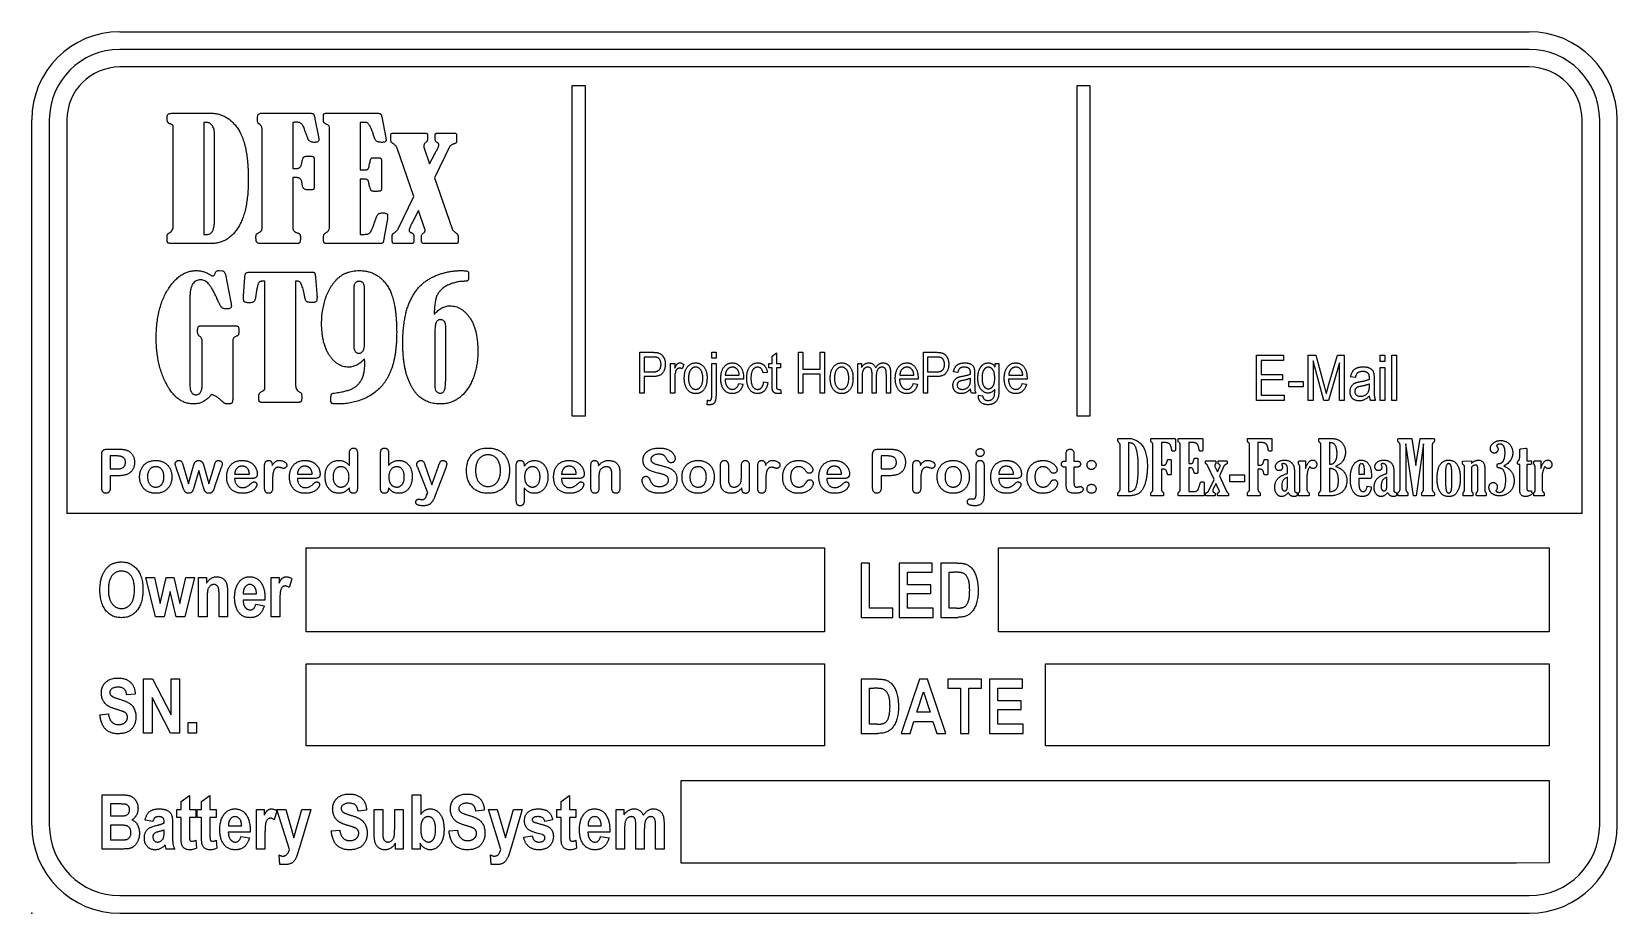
# Model space of a CAD drawing. Header units: millimetres. Extents: x 0 to 90, y 0 to 50.
import ezdxf

# ---------------------------------------------------------------- set-up
doc = ezdxf.new("R2010")
doc.units = ezdxf.units.MM
doc.header["$PDSIZE"] = -1

msp = doc.modelspace()

# ---------------------------------------------------------------- linework, layer by layer
at = {"color": 7, "linetype": 'Continuous'}
for p, q in [((5, 50), (85, 50)), ((0, 5), (0, 45)), ((90, 5), (90, 45)), ((5, 0), (85, 0))]:
    msp.add_line(p, q, dxfattribs=at)
at = {"color": 7, "linetype": 'Continuous', "lineweight": 25}
for p, q in [((85, 49), (5, 49)), ((85, 48), (5, 48)), ((30.66, 46.939), (30.66, 28.21)), ((31.425, 46.939), (30.66, 46.939)), ((31.425, 28.21), (31.425, 46.939)), ((59.32, 46.939), (59.32, 28.21)), ((60.085, 46.939), (59.32, 46.939)), ((60.085, 28.21), (60.085, 46.939)), ((8.044, 45.376), (10.181, 45.376)), ((13.035, 45.376), (15.813, 45.376)), ((16.075, 45.056), (16.276, 44.037)), ((16.741, 45.376), (19.634, 45.376)), ((19.869, 45.164), (20.101, 43.973)), ((1, 45), (1, 5)), ((2, 45), (2, 22.676)), ((8.035, 38.994), (8.035, 44.628)), ((9.917, 44.855), (9.773, 44.855)), ((9.773, 44.855), (9.773, 38.508)), ((10.382, 39.479), (10.382, 44.163)), ((13.077, 38.88), (13.077, 44.45)), ((14.816, 44.855), (14.816, 42.246)), ((16.902, 38.883), (16.902, 44.594)), ((18.641, 44.855), (18.641, 42.16)), ((18.951, 44.855), (18.641, 44.855)), ((20.537, 44.246), (22.299, 44.246)), ((23.075, 44.246), (24.016, 44.246)), ((88, 22.676), (88, 45)), ((89, 5), (89, 45)), ((21.687, 40.652), (20.74, 43.402)), ((22.262, 43.453), (22.587, 42.51)), ((22.466, 44.074), (22.466, 43.906)), ((23.734, 43.503), (22.863, 41.709)), ((16.033, 42.772), (16.033, 41.191)), ((19.858, 42.608), (19.858, 41.16)), ((22.587, 42.51), (22.878, 43.082)), ((14.816, 42.246), (15.022, 42.246)), ((14.816, 41.725), (14.816, 38.894)), ((15.03, 41.725), (14.816, 41.725)), ((18.641, 42.16), (18.915, 42.16)), ((18.949, 41.638), (18.641, 41.638)), ((18.641, 41.638), (18.641, 38.508)), ((22.863, 41.709), (23.857, 38.826)), ((20.802, 38.826), (21.687, 40.652)), ((21.962, 39.852), (21.634, 39.24)), ((22.303, 38.863), (21.962, 39.852)), ((20.188, 39.39), (20.012, 38.375)), ((10.197, 37.986), (7.859, 37.986)), ((9.773, 38.508), (9.973, 38.508)), ((15.029, 37.986), (13, 37.986)), ((19.76, 37.986), (16.731, 37.986)), ((18.641, 38.508), (18.896, 38.508)), ((20.467, 38.152), (20.467, 38.459)), ((21.534, 37.986), (20.601, 37.986)), ((21.684, 38.425), (21.689, 38.269)), ((24.03, 37.986), (22.322, 37.986)), ((24.205, 38.391), (24.205, 38.144)), ((10.612, 36.452), (10.667, 36.452)), ((10.667, 36.452), (10.812, 36.443)), ((10.994, 36.233), (11.286, 34.75)), ((12.027, 35.022), (12.097, 36.069)), ((12.431, 36.365), (15.872, 36.365)), ((16.106, 36.069), (16.186, 35.144)), ((13.24, 35.844), (13.026, 35.844)), ((13.24, 29.872), (13.24, 35.844)), ((15.118, 35.844), (14.978, 35.844)), ((14.978, 35.844), (14.978, 29.934)), ((18.282, 35.409), (18.282, 32.165)), ((18.891, 32.247), (18.891, 35.45)), ((8.98, 34.923), (8.98, 29.956)), ((9.649, 33.322), (11.531, 33.322)), ((23.498, 30.217), (23.498, 33.307)), ((9.675, 29.962), (9.675, 32.405)), ((11.414, 32.46), (11.414, 29.314)), ((22.89, 33.136), (22.89, 29.822)), ((34.521, 31.817), (35.233, 31.817)), ((34.521, 29.506), (34.521, 31.817)), ((35.259, 31.547), (34.761, 31.547)), ((34.761, 31.547), (34.761, 30.706)), ((38.603, 31.487), (38.603, 31.817)), ((38.603, 31.817), (38.843, 31.817)), ((38.843, 31.817), (38.843, 31.487)), ((42.025, 31.607), (42.266, 31.787)), ((42.025, 31.187), (42.025, 31.607)), ((42.266, 31.787), (42.266, 31.187)), ((43.526, 29.506), (43.526, 31.817)), ((43.526, 31.817), (43.767, 31.817)), ((43.767, 31.817), (43.767, 30.856)), ((44.757, 30.856), (44.757, 31.817)), ((44.757, 31.817), (44.997, 31.817)), ((44.997, 31.817), (44.997, 29.506)), ((50.611, 29.506), (50.611, 31.817)), ((50.611, 31.817), (51.323, 31.817)), ((51.349, 31.547), (50.851, 31.547)), ((50.851, 31.547), (50.851, 30.706)), ((69.528, 29.093), (69.528, 31.662)), ((69.528, 31.662), (71.062, 31.662)), ((71.062, 31.662), (71.062, 31.361)), ((72.463, 31.662), (72.881, 31.662)), ((72.463, 29.093), (72.463, 31.662)), ((72.881, 31.662), (73.38, 29.843)), ((73.597, 29.874), (74.12, 31.662)), ((74.12, 31.662), (74.498, 31.662)), ((74.498, 31.662), (74.498, 29.093)), ((76.532, 31.662), (76.799, 31.662)), ((76.532, 31.295), (76.532, 31.662)), ((76.799, 31.662), (76.799, 31.295)), ((77.2, 31.662), (77.466, 31.662)), ((77.2, 29.093), (77.2, 31.662)), ((77.466, 31.662), (77.466, 29.093)), ((34.761, 30.706), (35.264, 30.706)), ((36.262, 31.187), (36.502, 31.187)), ((36.262, 29.506), (36.262, 31.187)), ((36.502, 31.187), (36.502, 30.918)), ((37.012, 31.127), (36.922, 30.886)), ((38.843, 31.487), (38.603, 31.487)), ((38.603, 29.43), (38.603, 31.187)), ((38.603, 31.187), (38.843, 31.187)), ((38.843, 31.187), (38.843, 29.43)), ((41.755, 30.676), (41.515, 30.646)), ((41.845, 30.946), (41.845, 31.187)), ((41.845, 31.187), (42.025, 31.187)), ((42.025, 30.946), (41.845, 30.946)), ((42.025, 29.986), (42.025, 30.946)), ((42.266, 31.187), (42.506, 31.187)), ((42.506, 30.946), (42.266, 30.946)), ((42.266, 30.946), (42.266, 29.951)), ((42.506, 31.187), (42.506, 30.946)), ((43.767, 30.856), (44.757, 30.856)), ((46.889, 29.506), (46.889, 31.187)), ((46.889, 31.187), (47.099, 31.187)), ((47.099, 31.187), (47.099, 30.95)), ((48.75, 30.654), (48.75, 29.506)), ((50.851, 30.706), (51.354, 30.706)), ((52.562, 30.676), (52.322, 30.706)), ((53.283, 30.586), (53.283, 30.655)), ((54.694, 30.972), (54.694, 31.187)), ((54.694, 31.187), (54.904, 31.187)), ((54.904, 31.187), (54.904, 29.747)), ((71.062, 31.361), (69.795, 31.361)), ((69.795, 31.361), (69.795, 30.561)), ((73.341, 29.093), (72.73, 31.335)), ((72.73, 31.335), (72.73, 29.093)), ((74.231, 31.213), (73.614, 29.093)), ((74.231, 29.093), (74.231, 31.213)), ((76.799, 31.295), (76.532, 31.295)), ((76.532, 29.093), (76.532, 30.961)), ((76.532, 30.961), (76.799, 30.961)), ((76.799, 30.961), (76.799, 29.093)), ((35.249, 30.436), (34.761, 30.436)), ((34.761, 30.436), (34.761, 29.506)), ((36.502, 30.377), (36.502, 29.506)), ((40.404, 30.286), (39.354, 30.286)), ((39.368, 30.526), (40.164, 30.526)), ((40.134, 30.046), (40.374, 30.016)), ((40.406, 30.36), (40.404, 30.286)), ((41.545, 30.136), (41.785, 30.106)), ((42.401, 29.716), (42.506, 29.716)), ((42.506, 29.716), (42.536, 29.476)), ((44.757, 30.586), (43.767, 30.586)), ((43.767, 30.586), (43.767, 29.506)), ((44.757, 29.506), (44.757, 30.586)), ((47.129, 30.377), (47.129, 29.506)), ((47.699, 29.506), (47.699, 30.597)), ((47.939, 30.482), (47.939, 29.506)), ((48.51, 29.506), (48.51, 30.564)), ((50.311, 30.286), (49.26, 30.286)), ((49.275, 30.526), (50.071, 30.526)), ((50.041, 30.046), (50.281, 30.016)), ((50.312, 30.36), (50.311, 30.286)), ((50.851, 30.436), (50.851, 29.506)), ((51.339, 30.436), (50.851, 30.436)), ((53.283, 30.246), (53.283, 30.346)), ((53.523, 30.585), (53.523, 30.207)), ((56.495, 30.286), (55.444, 30.286)), ((55.459, 30.526), (56.255, 30.526)), ((56.225, 30.046), (56.465, 30.016)), ((56.496, 30.36), (56.495, 30.286)), ((69.795, 30.561), (70.996, 30.561)), ((69.795, 30.261), (69.795, 29.393)), ((70.996, 30.261), (69.795, 30.261)), ((70.996, 30.561), (70.996, 30.261)), ((71.362, 29.86), (71.362, 30.161)), ((71.362, 30.161), (72.163, 30.161)), ((72.163, 29.86), (71.362, 29.86)), ((72.163, 30.161), (72.163, 29.86)), ((73.38, 29.843), (73.48, 29.463)), ((75.132, 30.394), (74.865, 30.427)), ((75.932, 30.294), (75.932, 30.37)), ((75.932, 29.916), (75.932, 30.027)), ((76.199, 30.292), (76.199, 29.872)), ((15.097, 28.975), (13.079, 28.975)), ((34.761, 29.506), (34.521, 29.506)), ((36.502, 29.506), (36.262, 29.506)), ((38.333, 28.845), (38.363, 29.107)), ((38.51, 28.845), (38.333, 28.845)), ((42.536, 29.476), (42.358, 29.476)), ((43.767, 29.506), (43.526, 29.506)), ((44.997, 29.506), (44.757, 29.506)), ((47.129, 29.506), (46.889, 29.506)), ((47.939, 29.506), (47.699, 29.506)), ((48.75, 29.506), (48.51, 29.506)), ((50.851, 29.506), (50.611, 29.506)), ((53.583, 29.506), (53.343, 29.506)), ((53.733, 29.385), (53.973, 29.355)), ((71.096, 29.093), (69.528, 29.093)), ((69.795, 29.393), (71.096, 29.393)), ((71.096, 29.393), (71.096, 29.093)), ((72.73, 29.093), (72.463, 29.093)), ((73.614, 29.093), (73.341, 29.093)), ((74.498, 29.093), (74.231, 29.093)), ((76.266, 29.093), (75.999, 29.093)), ((76.799, 29.093), (76.532, 29.093)), ((77.466, 29.093), (77.2, 29.093)), ((30.66, 28.21), (31.425, 28.21)), ((59.32, 28.21), (60.085, 28.21)), ((4.284, 26.324), (4.913, 26.324)), ((18.485, 26.123), (18.485, 24.084)), ((19.801, 24.084), (19.801, 26.103)), ((20.25, 26.117), (20.25, 25.393)), ((48.042, 26.324), (48.671, 26.324)), ((61.659, 26.792), (61.659, 26.901)), ((61.706, 26.933), (62.245, 26.933)), ((61.778, 24.065), (61.778, 26.545)), ((62.255, 26.694), (62.255, 23.913)), ((63.526, 26.792), (63.526, 26.887)), ((63.571, 26.933), (64.847, 26.933)), ((63.645, 24.065), (63.645, 26.545)), ((64.122, 26.694), (64.122, 25.423)), ((64.341, 26.694), (64.122, 26.694)), ((64.855, 26.217), (64.774, 26.217)), ((64.916, 26.868), (64.916, 26.27)), ((65.075, 26.792), (65.075, 26.893)), ((65.125, 26.933), (66.397, 26.933)), ((65.194, 24.065), (65.194, 26.545)), ((65.939, 26.694), (65.671, 26.694)), ((65.671, 26.694), (65.671, 25.502)), ((66.402, 26.217), (66.324, 26.217)), ((66.466, 26.895), (66.466, 26.284)), ((69.008, 26.792), (69.008, 26.887)), ((69.054, 26.933), (70.329, 26.933)), ((69.127, 24.065), (69.127, 26.545)), ((69.604, 26.694), (69.604, 25.423)), ((69.824, 26.694), (69.604, 26.694)), ((70.338, 26.217), (70.257, 26.217)), ((70.399, 26.868), (70.399, 26.27)), ((73.06, 26.792), (73.06, 26.888)), ((73.111, 26.933), (73.763, 26.933)), ((73.18, 24.065), (73.18, 26.545)), ((73.656, 26.694), (73.656, 25.463)), ((77.55, 26.792), (77.55, 26.884)), ((77.603, 26.933), (78.346, 26.933)), ((77.669, 24.065), (77.669, 26.545)), ((78.425, 23.675), (78, 26.623)), ((78, 26.623), (78, 24.067)), ((78.346, 26.933), (78.563, 25.405)), ((78.563, 25.405), (78.82, 26.933)), ((79.006, 26.623), (78.583, 23.675)), ((78.82, 26.933), (79.57, 26.933)), ((79.006, 24.067), (79.006, 26.623)), ((79.496, 26.545), (79.496, 24.065)), ((79.616, 26.888), (79.616, 26.792)), ((84.462, 25.942), (84.462, 26.286)), ((84.529, 26.345), (84.786, 26.372)), ((84.86, 26.326), (84.86, 25.661)), ((3.974, 24.12), (3.974, 26.018)), ((4.455, 25.938), (4.455, 25.2)), ((4.789, 25.938), (4.455, 25.938)), ((8.578, 24.18), (8.203, 25.277)), ((8.595, 25.395), (8.897, 24.365)), ((8.897, 24.365), (9.171, 25.322)), ((9.787, 25.322), (10.062, 24.365)), ((10.062, 24.365), (10.367, 25.395)), ((10.759, 25.277), (10.381, 24.18)), ((13.22, 24.098), (13.22, 25.373)), ((18.035, 25.393), (18.035, 26.093)), ((22.479, 23.848), (21.908, 25.28)), ((22.323, 25.437), (22.715, 24.301)), ((22.715, 24.301), (23.087, 25.357)), ((23.498, 25.266), (22.893, 23.686)), ((27.506, 23.422), (27.506, 25.422)), ((27.955, 25.418), (27.955, 25.36)), ((31.744, 24.098), (31.744, 25.422)), ((32.165, 25.429), (32.165, 25.373)), ((39.095, 24.498), (39.095, 25.408)), ((39.545, 25.407), (39.545, 24.672)), ((40.283, 24.849), (40.283, 25.407)), ((40.733, 25.408), (40.733, 24.078)), ((41.214, 24.098), (41.214, 25.373)), ((47.731, 24.12), (47.731, 26.018)), ((48.213, 25.938), (48.213, 25.2)), ((48.546, 25.938), (48.213, 25.938)), ((50.011, 24.098), (50.011, 25.373)), ((53.606, 23.834), (53.606, 25.404)), ((54.056, 25.41), (54.056, 23.829)), ((58.711, 25.296), (58.65, 25.296)), ((58.66, 25.649), (58.711, 25.649)), ((58.711, 25.649), (58.711, 25.929)), ((58.711, 24.426), (58.711, 25.296)), ((59.16, 25.967), (59.16, 25.649)), ((59.16, 25.649), (59.33, 25.649)), ((59.247, 25.296), (59.16, 25.296)), ((59.16, 25.296), (59.16, 24.464)), ((64.122, 25.423), (64.262, 25.423)), ((64.53, 25.741), (64.623, 25.741)), ((64.678, 25.687), (64.678, 24.922)), ((65.671, 25.502), (65.769, 25.502)), ((65.756, 25.264), (65.671, 25.264)), ((65.671, 25.264), (65.671, 23.913)), ((66.039, 25.82), (66.132, 25.82)), ((66.188, 25.769), (66.188, 24.995)), ((66.625, 25.55), (66.625, 25.622)), ((66.667, 25.661), (67.163, 25.661)), ((67.11, 24.607), (66.767, 25.35)), ((67.164, 25.348), (67.309, 25.034)), ((67.22, 25.617), (67.22, 25.524)), ((67.309, 25.034), (67.446, 25.326)), ((67.34, 25.524), (67.34, 25.617)), ((67.391, 25.661), (67.808, 25.661)), ((67.668, 25.352), (67.414, 24.807)), ((67.856, 25.62), (67.856, 25.525)), ((69.604, 25.423), (69.744, 25.423)), ((70.012, 25.741), (70.105, 25.741)), ((70.16, 25.687), (70.16, 24.922)), ((71.273, 24.94), (71.273, 25.238)), ((71.908, 25.509), (71.908, 25.611)), ((71.963, 25.655), (72.309, 25.661)), ((71.988, 23.993), (71.988, 25.28)), ((72.309, 25.661), (72.309, 25.233)), ((73.656, 25.224), (73.656, 23.913)), ((76.914, 24.94), (76.914, 25.238)), ((81.205, 25.521), (81.205, 25.604)), ((81.249, 25.646), (81.721, 25.661)), ((81.324, 24.02), (81.324, 25.306)), ((81.721, 25.661), (81.721, 25.515)), ((81.721, 25.297), (81.721, 23.999)), ((82.079, 23.979), (82.079, 25.268)), ((82.476, 25.263), (82.476, 24.008)), ((83.191, 25.315), (83.191, 25.446)), ((84.343, 25.499), (84.343, 25.591)), ((84.462, 25.463), (84.39, 25.463)), ((84.462, 24.052), (84.462, 25.463)), ((84.86, 25.661), (85.076, 25.661)), ((85.089, 25.463), (84.86, 25.463)), ((84.86, 25.463), (84.86, 24.165)), ((85.138, 25.619), (85.138, 25.507)), ((85.257, 25.509), (85.257, 25.611)), ((85.312, 25.655), (85.657, 25.661)), ((85.336, 23.993), (85.336, 25.28)), ((85.657, 25.661), (85.657, 25.233)), ((4.455, 25.2), (4.789, 25.2)), ((4.909, 24.815), (4.455, 24.815)), ((4.455, 24.815), (4.455, 24.122)), ((9.477, 25.104), (9.221, 24.2)), ((9.741, 24.2), (9.477, 25.104)), ((11.518, 24.911), (12.356, 24.911)), ((12.422, 24.654), (11.518, 24.654)), ((13.669, 24.485), (13.669, 24.1)), ((15.082, 24.911), (15.92, 24.911)), ((15.986, 24.654), (15.082, 24.654)), ((30.074, 24.911), (30.912, 24.911)), ((30.979, 24.654), (30.074, 24.654)), ((32.193, 24.672), (32.193, 24.098)), ((32.931, 24.098), (32.931, 24.862)), ((33.381, 24.951), (33.381, 24.098)), ((41.664, 24.485), (41.664, 24.1)), ((45.131, 24.911), (45.969, 24.911)), ((46.035, 24.654), (45.131, 24.654)), ((48.213, 25.2), (48.546, 25.2)), ((48.666, 24.815), (48.213, 24.815)), ((48.213, 24.815), (48.213, 24.122)), ((50.46, 24.485), (50.46, 24.1)), ((54.891, 24.911), (55.729, 24.911)), ((55.795, 24.654), (54.891, 24.654)), ((64.262, 25.185), (64.122, 25.185)), ((64.122, 25.185), (64.122, 24.06)), ((64.633, 24.867), (64.53, 24.867)), ((66.137, 24.946), (66.039, 24.946)), ((66.402, 24.469), (66.492, 24.469)), ((66.545, 24.418), (66.545, 23.675)), ((66.816, 23.974), (67.11, 24.607)), ((67.215, 24.38), (67.062, 24.052)), ((67.402, 23.974), (67.215, 24.38)), ((67.414, 24.807), (67.799, 23.974)), ((68.015, 24.867), (68.849, 24.867)), ((68.015, 24.469), (68.015, 24.867)), ((68.849, 24.469), (68.015, 24.469)), ((68.849, 24.867), (68.849, 24.469)), ((69.744, 25.185), (69.604, 25.185)), ((69.604, 25.185), (69.604, 24.06)), ((70.116, 24.867), (70.012, 24.867)), ((71.273, 24.165), (71.273, 24.726)), ((71.67, 25.126), (71.67, 24.065)), ((72.385, 24.756), (72.385, 24.043)), ((75.325, 25.114), (75.325, 24.906)), ((75.325, 24.906), (75.643, 24.906)), ((75.987, 24.668), (75.325, 24.668)), ((75.325, 24.668), (75.325, 24.497)), ((75.643, 24.906), (75.643, 25.198)), ((76.04, 24.897), (76.04, 24.719)), ((76.914, 24.165), (76.914, 24.726)), ((77.311, 25.126), (77.311, 24.065)), ((80.251, 24.989), (80.251, 24.51)), ((80.609, 24.366), (80.609, 24.87)), ((85.734, 24.756), (85.734, 24.043)), ((18.035, 24.08), (18.035, 24.126)), ((20.25, 24.126), (20.25, 24.081)), ((22.436, 23.744), (22.479, 23.848)), ((27.955, 24.129), (27.955, 23.423)), ((40.31, 24.074), (40.31, 24.132)), ((61.659, 23.71), (61.659, 23.817)), ((62.228, 23.675), (61.696, 23.675)), ((63.526, 23.719), (63.526, 23.817)), ((64.189, 23.675), (63.569, 23.675)), ((64.241, 23.816), (64.241, 23.723)), ((65.075, 23.725), (65.075, 23.817)), ((66.545, 23.675), (65.125, 23.675)), ((65.671, 23.913), (65.955, 23.913)), ((66.625, 23.721), (66.625, 23.797)), ((67.132, 23.675), (66.675, 23.675)), ((67.181, 23.797), (67.181, 23.723)), ((67.3, 23.721), (67.3, 23.81)), ((67.891, 23.675), (67.349, 23.675)), ((67.936, 23.785), (67.936, 23.717)), ((69.008, 23.719), (69.008, 23.817)), ((69.672, 23.675), (69.052, 23.675)), ((69.723, 23.816), (69.723, 23.723)), ((71.829, 23.823), (71.829, 23.739)), ((71.908, 23.698), (71.908, 23.839)), ((72.478, 23.675), (71.933, 23.675)), ((72.504, 23.825), (72.504, 23.71)), ((73.06, 23.715), (73.06, 23.817)), ((73.733, 23.675), (73.098, 23.675)), ((75.812, 24.231), (76.04, 24.194)), ((77.47, 23.823), (77.47, 23.739)), ((77.55, 23.719), (77.55, 23.817)), ((78.053, 23.675), (77.595, 23.675)), ((78.106, 23.818), (78.106, 23.723)), ((78.583, 23.675), (78.425, 23.675)), ((78.9, 23.719), (78.9, 23.818)), ((79.562, 23.675), (78.944, 23.675)), ((79.616, 23.817), (79.616, 23.723)), ((81.244, 23.71), (81.244, 23.834)), ((81.773, 23.675), (81.277, 23.675)), ((81.801, 23.834), (81.801, 23.705)), ((81.999, 23.713), (81.999, 23.836)), ((82.525, 23.675), (82.033, 23.675)), ((82.555, 23.819), (82.555, 23.715)), ((84.99, 23.953), (85.09, 23.953)), ((85.139, 23.926), (85.171, 23.834)), ((85.257, 23.698), (85.257, 23.839)), ((85.827, 23.675), (85.281, 23.675)), ((85.853, 23.825), (85.853, 23.71)), ((88, 22.676), (2, 22.676)), ((15.587, 20.727), (45, 20.727)), ((15.587, 15.965), (15.587, 20.727)), ((45, 20.727), (45, 15.965)), ((54.876, 20.727), (86.13, 20.727)), ((54.876, 15.965), (54.876, 20.727)), ((86.13, 20.727), (86.13, 15.965)), ((47.557, 19.866), (47.076, 19.866)), ((47.076, 19.866), (47.076, 16.784)), ((47.557, 17.304), (47.557, 19.866)), ((51.119, 19.866), (49.238, 19.866)), ((49.238, 19.866), (49.238, 16.784)), ((51.119, 19.346), (51.119, 19.866)), ((52.532, 19.866), (51.599, 19.866)), ((51.599, 19.866), (51.599, 16.784)), ((6.474, 19.047), (6.969, 19.047)), ((7.024, 16.805), (6.474, 19.047)), ((6.969, 19.047), (7.295, 17.578)), ((7.295, 17.578), (7.634, 19.047)), ((7.634, 19.047), (8.071, 19.047)), ((8.071, 19.047), (8.416, 17.578)), ((8.416, 17.578), (8.742, 19.047)), ((9.236, 19.047), (8.687, 16.805)), ((8.742, 19.047), (9.236, 19.047)), ((9.476, 19.047), (9.917, 19.047)), ((9.476, 16.805), (9.476, 19.047)), ((9.917, 19.047), (9.917, 18.719)), ((13.599, 19.047), (14.039, 19.047)), ((13.599, 16.805), (13.599, 19.047)), ((14.039, 19.047), (14.039, 18.729)), ((14.76, 18.975), (14.608, 18.47)), ((49.718, 19.346), (51.119, 19.346)), ((49.718, 18.625), (49.718, 19.346)), ((52.08, 17.304), (52.08, 19.346)), ((52.08, 19.346), (52.327, 19.346)), ((7.855, 18.247), (7.522, 16.805)), ((8.194, 16.805), (7.855, 18.247)), ((11.117, 18.192), (11.117, 16.805)), ((12.006, 18.126), (12.759, 18.126)), ((51.039, 18.625), (49.718, 18.625)), ((49.718, 17.304), (49.718, 18.145)), ((49.718, 18.145), (51.039, 18.145)), ((51.039, 18.145), (51.039, 18.625)), ((9.957, 17.822), (9.957, 16.805)), ((10.637, 16.805), (10.637, 17.951)), ((13.239, 17.766), (11.998, 17.766)), ((12.718, 17.526), (13.199, 17.446)), ((13.241, 17.832), (13.239, 17.766)), ((14.079, 17.498), (14.079, 16.805)), ((48.878, 17.304), (47.557, 17.304)), ((48.878, 16.784), (48.878, 17.304)), ((51.159, 17.304), (49.718, 17.304)), ((51.159, 16.784), (51.159, 17.304)), ((52.49, 17.304), (52.08, 17.304)), ((7.522, 16.805), (7.024, 16.805)), ((8.687, 16.805), (8.194, 16.805)), ((9.957, 16.805), (9.476, 16.805)), ((11.117, 16.805), (10.637, 16.805)), ((14.079, 16.805), (13.599, 16.805)), ((47.076, 16.784), (48.878, 16.784)), ((49.238, 16.784), (51.159, 16.784)), ((51.599, 16.784), (52.559, 16.784)), ((45, 15.965), (15.587, 15.965)), ((86.13, 15.965), (54.876, 15.965)), ((15.587, 14.144), (45, 14.144)), ((15.587, 9.497), (15.587, 14.144)), ((45, 14.144), (45, 9.497)), ((57.549, 14.144), (86.13, 14.144)), ((57.549, 9.497), (57.549, 14.144)), ((86.13, 14.144), (86.13, 9.497)), ((6.354, 13.304), (6.856, 13.304)), ((6.354, 10.222), (6.354, 13.304)), ((6.856, 13.304), (7.915, 11.246)), ((7.915, 13.304), (8.396, 13.304)), ((7.915, 11.246), (7.915, 13.304)), ((8.396, 13.304), (8.396, 10.222)), ((48.009, 13.283), (47.076, 13.283)), ((47.076, 13.283), (47.076, 10.201)), ((47.557, 10.721), (47.557, 12.762)), ((47.557, 12.762), (47.804, 12.762)), ((50.392, 13.283), (49.358, 10.201)), ((50.844, 13.283), (50.392, 13.283)), ((51.88, 10.201), (50.844, 13.283)), ((53.921, 13.283), (52, 13.283)), ((52, 13.283), (52, 12.762)), ((52, 12.762), (52.72, 12.762)), ((52.72, 12.762), (52.72, 10.201)), ((53.2, 10.201), (53.2, 12.762)), ((53.2, 12.762), (53.921, 12.762)), ((53.921, 12.762), (53.921, 13.283)), ((56.242, 13.283), (54.361, 13.283)), ((54.361, 13.283), (54.361, 10.201)), ((54.841, 12.762), (56.242, 12.762)), ((54.841, 12.042), (54.841, 12.762)), ((56.242, 12.762), (56.242, 13.283)), ((5.874, 12.424), (5.394, 12.384)), ((6.835, 12.232), (6.835, 10.222)), ((7.877, 10.222), (6.835, 12.232)), ((50.247, 11.402), (50.619, 12.557)), ((50.619, 12.557), (50.991, 11.402)), ((56.162, 12.042), (54.841, 12.042)), ((56.162, 11.562), (56.162, 12.042)), ((3.873, 11.263), (4.353, 11.303)), ((8.876, 10.823), (9.356, 10.823)), ((8.876, 10.222), (8.876, 10.823)), ((9.356, 10.823), (9.356, 10.222)), ((49.861, 10.201), (50.08, 10.881)), ((50.08, 10.881), (51.158, 10.881)), ((50.991, 11.402), (50.247, 11.402)), ((51.158, 10.881), (51.378, 10.201)), ((54.841, 10.721), (54.841, 11.562)), ((54.841, 11.562), (56.162, 11.562)), ((6.835, 10.222), (6.354, 10.222)), ((8.396, 10.222), (7.877, 10.222)), ((9.356, 10.222), (8.876, 10.222)), ((47.076, 10.201), (48.036, 10.201)), ((47.967, 10.721), (47.557, 10.721)), ((49.358, 10.201), (49.861, 10.201)), ((51.378, 10.201), (51.88, 10.201)), ((52.72, 10.201), (53.2, 10.201)), ((54.361, 10.201), (56.282, 10.201)), ((56.282, 10.721), (54.841, 10.721)), ((56.282, 10.201), (56.282, 10.721)), ((45, 9.497), (15.587, 9.497)), ((86.13, 9.497), (57.549, 9.497)), ((36.868, 2.84), (36.868, 7.521)), ((36.868, 7.521), (86.13, 7.521)), ((86.13, 7.521), (86.13, 2.86)), ((3.993, 3.639), (3.993, 6.721)), ((3.993, 6.721), (5.029, 6.721)), ((8.476, 6.331), (8.956, 6.681)), ((8.476, 5.88), (8.476, 6.331)), ((8.956, 6.681), (8.956, 5.88)), ((9.637, 6.331), (10.117, 6.681)), ((9.637, 5.88), (9.637, 6.331)), ((10.117, 6.681), (10.117, 5.88)), ((21.604, 6.721), (22.085, 6.721)), ((21.604, 3.639), (21.604, 6.721)), ((22.085, 6.721), (22.085, 5.608)), ((30.05, 6.331), (30.53, 6.681)), ((30.05, 5.88), (30.05, 6.331)), ((30.53, 6.681), (30.53, 5.88)), ((4.473, 6.201), (4.473, 5.52)), ((4.795, 6.201), (4.473, 6.201)), ((4.473, 5.52), (4.841, 5.52)), ((8.236, 5.88), (8.476, 5.88)), ((8.236, 5.44), (8.236, 5.88)), ((8.476, 5.44), (8.236, 5.44)), ((8.476, 4.451), (8.476, 5.44)), ((8.956, 5.88), (9.316, 5.88)), ((8.956, 5.44), (8.956, 4.514)), ((9.316, 5.44), (8.956, 5.44)), ((9.316, 5.88), (9.316, 5.44)), ((9.396, 5.88), (9.637, 5.88)), ((9.396, 5.44), (9.396, 5.88)), ((9.637, 5.44), (9.396, 5.44)), ((9.637, 4.451), (9.637, 5.44)), ((10.117, 5.88), (10.477, 5.88)), ((10.117, 5.44), (10.117, 4.514)), ((10.477, 5.44), (10.117, 5.44)), ((10.477, 5.88), (10.477, 5.44)), ((12.759, 5.88), (13.199, 5.88)), ((12.759, 3.639), (12.759, 5.88)), ((13.199, 5.88), (13.199, 5.562)), ((13.919, 5.808), (13.767, 5.303)), ((14.626, 3.613), (13.919, 5.88)), ((13.919, 5.88), (14.42, 5.88)), ((14.42, 5.88), (14.879, 4.275)), ((14.879, 4.275), (15.342, 5.88)), ((15.841, 5.88), (15.204, 3.723)), ((15.342, 5.88), (15.841, 5.88)), ((19.003, 5.84), (18.522, 5.8)), ((19.443, 5.88), (19.923, 5.88)), ((19.443, 4.469), (19.443, 5.88)), ((19.923, 5.88), (19.923, 4.85)), ((20.604, 5.88), (21.084, 5.88)), ((20.604, 4.934), (20.604, 5.88)), ((21.084, 5.88), (21.084, 3.639)), ((25.687, 5.84), (25.207, 5.8)), ((26.634, 3.613), (25.927, 5.88)), ((25.927, 5.88), (26.428, 5.88)), ((26.428, 5.88), (26.887, 4.275)), ((26.887, 4.275), (27.35, 5.88)), ((27.848, 5.88), (27.212, 3.723)), ((27.35, 5.88), (27.848, 5.88)), ((29.809, 5.88), (30.05, 5.88)), ((29.809, 5.44), (29.809, 5.88)), ((30.05, 5.44), (29.809, 5.44)), ((30.05, 4.451), (30.05, 5.44)), ((30.53, 5.88), (30.89, 5.88)), ((30.53, 5.44), (30.53, 4.514)), ((30.89, 5.44), (30.53, 5.44)), ((30.89, 5.88), (30.89, 5.44)), ((33.172, 3.639), (33.172, 5.88)), ((33.172, 5.88), (33.612, 5.88)), ((33.612, 5.88), (33.612, 5.575)), ((4.473, 5), (4.473, 4.159)), ((4.916, 5), (4.473, 5)), ((6.875, 5.2), (6.434, 5.28)), ((7.515, 4.606), (7.515, 4.72)), ((7.995, 5.061), (7.991, 4.372)), ((12.398, 4.6), (11.157, 4.6)), ((11.166, 4.96), (11.918, 4.96)), ((12.401, 4.666), (12.398, 4.6)), ((17.001, 4.68), (17.482, 4.72)), ((23.686, 4.68), (24.166, 4.72)), ((29.569, 5.308), (29.129, 5.2)), ((32.811, 4.6), (31.571, 4.6)), ((31.579, 4.96), (32.331, 4.96)), ((32.814, 4.666), (32.811, 4.6)), ((33.652, 4.73), (33.652, 3.639)), ((34.292, 3.639), (34.292, 4.869)), ((34.773, 4.717), (34.773, 3.639)), ((35.413, 3.639), (35.413, 4.922)), ((35.893, 5.065), (35.893, 3.639)), ((4.855, 3.639), (3.993, 3.639)), ((4.473, 4.159), (4.981, 4.159)), ((7.635, 3.639), (7.572, 3.884)), ((8.116, 3.639), (7.635, 3.639)), ((9.314, 4.137), (9.356, 3.688)), ((10.475, 4.137), (10.517, 3.688)), ((11.878, 4.359), (12.358, 4.279)), ((13.239, 3.639), (12.759, 3.639)), ((13.239, 4.331), (13.239, 3.639)), ((15.204, 3.723), (15.075, 3.316)), ((20.644, 3.639), (20.644, 3.975)), ((21.084, 3.639), (20.644, 3.639)), ((22.044, 3.639), (21.604, 3.639)), ((22.044, 3.969), (22.044, 3.639)), ((27.212, 3.723), (27.083, 3.316)), ((27.928, 4.307), (28.409, 4.399)), ((30.888, 4.137), (30.93, 3.688)), ((32.291, 4.359), (32.771, 4.279)), ((33.652, 3.639), (33.172, 3.639)), ((34.773, 3.639), (34.292, 3.639)), ((35.893, 3.639), (35.413, 3.639)), ((14.079, 2.758), (14.039, 3.319)), ((14.367, 2.758), (14.079, 2.758)), ((26.087, 2.758), (26.047, 3.319)), ((26.375, 2.758), (26.087, 2.758)), ((84.271, 2.84), (36.868, 2.84)), ((86.13, 2.86), (84.271, 2.84)), ((5, 1), (85, 1))]:
    msp.add_line(p, q, dxfattribs=at)
at = {"color": 7, "linetype": 'Continuous'}
for centre, start, end in [((5, 45), 90, 180), ((85, 45), 0, 90), ((5, 5), 180, 270), ((85, 5), 270, 0)]:
    msp.add_arc(centre, 5, start, end, dxfattribs=at)
at = {"color": 7, "linetype": 'Continuous', "lineweight": 25}
for centre, radius, start, end in [((5, 45), 4, 90, 180), ((85, 45), 4, 0, 90), ((5, 45), 3, 90, 180), ((85, 45), 3, 0, 90), ((5, 5), 4, 180, 270), ((85, 5), 4, 270, 0)]:
    msp.add_arc(centre, radius, start, end, dxfattribs=at)
for points, knots in [([(7.687, 45.13), (7.688, 45.153), (7.689, 45.195), (7.699, 45.251), (7.716, 45.296), (7.744, 45.332), (7.79, 45.353), (7.855, 45.366), (7.942, 45.376), (8.007, 45.376), (8.044, 45.376)], [0, 0, 0, 0, 0.131294, 0.240788, 0.331322, 0.405829, 0.494949, 0.621472, 0.787621, 1, 1, 1, 1]), ([(7.878, 44.768), (7.861, 44.773), (7.828, 44.783), (7.786, 44.807), (7.75, 44.831), (7.723, 44.863), (7.706, 44.908), (7.694, 44.966), (7.688, 45.042), (7.687, 45.099), (7.687, 45.13)], [0, 0, 0, 0, 0.119655, 0.224989, 0.316769, 0.401457, 0.498866, 0.626838, 0.794342, 1, 1, 1, 1]), ([(10.181, 45.376), (10.256, 45.374), (10.403, 45.369), (10.619, 45.327), (10.824, 45.258), (11.021, 45.164), (11.205, 45.04), (11.381, 44.89), (11.545, 44.712), (11.673, 44.545), (11.769, 44.398), (11.838, 44.276), (11.899, 44.144), (11.958, 44.005), (12.013, 43.857), (12.061, 43.699), (12.106, 43.532), (12.147, 43.357), (12.18, 43.172), (12.212, 42.98), (12.238, 42.777), (12.257, 42.566), (12.274, 42.346), (12.286, 42.117), (12.293, 41.879), (12.294, 41.718), (12.294, 41.635)], [0, 0, 0, 0, 0.046818, 0.092088, 0.136869, 0.181839, 0.228027, 0.275643, 0.325943, 0.379078, 0.407123, 0.436035, 0.466441, 0.497791, 0.530676, 0.565075, 0.601144, 0.638655, 0.67754, 0.718561, 0.760822, 0.805209, 0.851216, 0.898866, 0.94845, 1, 1, 1, 1]), ([(12.816, 44.989), (12.816, 44.995), (12.816, 45.015), (12.818, 45.054), (12.819, 45.114), (12.82, 45.161), (12.82, 45.187)], [0, 0, 0, 0, 0.0958661, 0.2945638, 0.595935, 1, 1, 1, 1]), ([(12.82, 45.187), (12.826, 45.216), (12.836, 45.269), (12.884, 45.332), (12.953, 45.371), (13.006, 45.374), (13.035, 45.376)], [0, 0, 0, 0, 0.271759, 0.504375, 0.731136, 1, 1, 1, 1]), ([(15.813, 45.376), (15.832, 45.376), (15.868, 45.375), (15.916, 45.366), (15.957, 45.356), (15.988, 45.335), (16.014, 45.305), (16.032, 45.26), (16.05, 45.202), (16.058, 45.158), (16.063, 45.133)], [0, 0, 0, 0, 0.146007, 0.266453, 0.369444, 0.45505, 0.544082, 0.663954, 0.813079, 1, 1, 1, 1]), ([(16.063, 45.133), (16.065, 45.122), (16.069, 45.096), (16.073, 45.071), (16.075, 45.056)], [0, 0, 0, 0, 0.421626, 1, 1, 1, 1]), ([(16.554, 45.134), (16.554, 45.161), (16.555, 45.207), (16.56, 45.268), (16.567, 45.312), (16.579, 45.343), (16.604, 45.36), (16.638, 45.37), (16.685, 45.374), (16.721, 45.375), (16.741, 45.376)], [0, 0, 0, 0, 0.208691, 0.37122, 0.484815, 0.56045, 0.627369, 0.718381, 0.841543, 1, 1, 1, 1]), ([(16.72, 44.764), (16.702, 44.773), (16.668, 44.789), (16.626, 44.818), (16.594, 44.845), (16.573, 44.876), (16.565, 44.918), (16.559, 44.973), (16.555, 45.047), (16.555, 45.103), (16.554, 45.134)], [0, 0, 0, 0, 0.137529, 0.251514, 0.342025, 0.41464, 0.499551, 0.625288, 0.789928, 1, 1, 1, 1]), ([(19.634, 45.376), (19.665, 45.375), (19.72, 45.372), (19.785, 45.35), (19.818, 45.313), (19.839, 45.275), (19.856, 45.224), (19.864, 45.185), (19.869, 45.164)], [0, 0, 0, 0, 0.2627503, 0.4562622, 0.5500617, 0.6722381, 0.8208142, 1, 1, 1, 1]), ([(8.035, 44.628), (8.031, 44.643), (8.023, 44.674), (7.988, 44.712), (7.94, 44.746), (7.9, 44.76), (7.878, 44.768)], [0, 0, 0, 0, 0.20838, 0.431523, 0.68781, 1, 1, 1, 1]), ([(10.382, 44.163), (10.38, 44.212), (10.377, 44.306), (10.356, 44.439), (10.318, 44.558), (10.266, 44.661), (10.199, 44.747), (10.117, 44.811), (10.021, 44.848), (9.952, 44.852), (9.917, 44.855)], [0, 0, 0, 0, 0.157701, 0.3010329, 0.4328944, 0.5574359, 0.6726506, 0.7808337, 0.8869739, 1, 1, 1, 1]), ([(12.896, 44.768), (12.884, 44.778), (12.857, 44.799), (12.833, 44.851), (12.819, 44.915), (12.817, 44.963), (12.816, 44.989)], [0, 0, 0, 0, 0.196411, 0.414879, 0.682821, 1, 1, 1, 1]), ([(13.077, 44.45), (13.076, 44.485), (13.074, 44.548), (13.047, 44.637), (12.986, 44.711), (12.929, 44.747), (12.896, 44.768)], [0, 0, 0, 0, 0.273389, 0.483359, 0.702215, 1, 1, 1, 1]), ([(15.021, 44.868), (15.009, 44.868), (14.983, 44.866), (14.938, 44.866), (14.881, 44.859), (14.839, 44.856), (14.816, 44.855)], [0, 0, 0, 0, 0.165277, 0.383369, 0.662069, 1, 1, 1, 1]), ([(15.511, 44.404), (15.495, 44.446), (15.466, 44.524), (15.418, 44.629), (15.371, 44.711), (15.321, 44.773), (15.263, 44.819), (15.194, 44.849), (15.111, 44.866), (15.052, 44.867), (15.021, 44.868)], [0, 0, 0, 0, 0.183239, 0.339423, 0.465472, 0.568517, 0.661504, 0.760198, 0.873003, 1, 1, 1, 1]), ([(16.083, 43.724), (16.04, 43.725), (15.963, 43.727), (15.861, 43.748), (15.781, 43.782), (15.735, 43.829), (15.71, 43.876), (15.689, 43.92), (15.666, 43.975), (15.64, 44.04), (15.61, 44.116), (15.579, 44.203), (15.547, 44.3), (15.523, 44.368), (15.511, 44.404)], [0, 0, 0, 0, 0.129069, 0.232877, 0.316292, 0.387075, 0.426362, 0.476647, 0.53624, 0.607023, 0.68952, 0.782767, 0.885529, 1, 1, 1, 1]), ([(16.902, 44.594), (16.899, 44.608), (16.892, 44.641), (16.852, 44.684), (16.795, 44.727), (16.747, 44.75), (16.72, 44.764)], [0, 0, 0, 0, 0.169292, 0.385528, 0.655097, 1, 1, 1, 1]), ([(19.423, 44.086), (19.401, 44.152), (19.36, 44.276), (19.297, 44.443), (19.239, 44.577), (19.185, 44.681), (19.131, 44.757), (19.076, 44.814), (19.015, 44.847), (18.971, 44.852), (18.951, 44.855)], [0, 0, 0, 0, 0.223118, 0.412328, 0.56611, 0.686985, 0.782702, 0.86298, 0.934323, 1, 1, 1, 1]), ([(20.38, 44.09), (20.38, 44.106), (20.38, 44.134), (20.385, 44.173), (20.394, 44.201), (20.412, 44.23), (20.466, 44.244), (20.51, 44.245), (20.537, 44.246)], [0, 0, 0, 0, 0.176596, 0.319248, 0.426119, 0.505864, 0.691313, 1, 1, 1, 1]), ([(22.299, 44.246), (22.317, 44.246), (22.349, 44.245), (22.391, 44.242), (22.421, 44.234), (22.444, 44.225), (22.455, 44.202), (22.463, 44.171), (22.465, 44.126), (22.466, 44.093), (22.466, 44.074)], [0, 0, 0, 0, 0.181096, 0.317553, 0.420761, 0.487587, 0.556673, 0.659881, 0.809855, 1, 1, 1, 1]), ([(22.901, 44.061), (22.901, 44.081), (22.901, 44.117), (22.907, 44.164), (22.912, 44.198), (22.924, 44.222), (22.948, 44.233), (22.979, 44.241), (23.023, 44.246), (23.056, 44.246), (23.075, 44.246)], [0, 0, 0, 0, 0.188862, 0.340032, 0.445232, 0.514426, 0.58362, 0.685621, 0.824008, 1, 1, 1, 1]), ([(24.016, 44.246), (24.037, 44.243), (24.073, 44.237), (24.104, 44.199), (24.111, 44.157), (24.115, 44.108), (24.117, 44.041), (24.118, 43.991), (24.118, 43.962)], [0, 0, 0, 0, 0.180354, 0.314535, 0.405113, 0.550146, 0.747036, 1, 1, 1, 1]), ([(16.294, 43.871), (16.291, 43.849), (16.287, 43.806), (16.241, 43.754), (16.169, 43.728), (16.114, 43.726), (16.083, 43.724)], [0, 0, 0, 0, 0.225491, 0.435196, 0.679214, 1, 1, 1, 1]), ([(16.276, 44.037), (16.281, 44.007), (16.291, 43.952), (16.293, 43.897), (16.294, 43.871)], [0, 0, 0, 0, 0.543445, 1, 1, 1, 1]), ([(19.903, 43.724), (19.866, 43.725), (19.799, 43.726), (19.707, 43.737), (19.635, 43.754), (19.577, 43.781), (19.535, 43.83), (19.496, 43.895), (19.457, 43.983), (19.435, 44.049), (19.423, 44.086)], [0, 0, 0, 0, 0.1648853, 0.2984798, 0.4086337, 0.4922134, 0.5775146, 0.6884902, 0.8296819, 1, 1, 1, 1]), ([(20.119, 43.849), (20.116, 43.83), (20.112, 43.792), (20.062, 43.749), (19.99, 43.728), (19.935, 43.726), (19.903, 43.724)], [0, 0, 0, 0, 0.20105, 0.404511, 0.657415, 1, 1, 1, 1]), ([(20.101, 43.973), (20.106, 43.947), (20.115, 43.906), (20.118, 43.865), (20.119, 43.849)], [0, 0, 0, 0, 0.62901, 1, 1, 1, 1]), ([(20.532, 43.637), (20.507, 43.655), (20.465, 43.684), (20.412, 43.727), (20.395, 43.785), (20.386, 43.857), (20.382, 43.963), (20.38, 44.044), (20.38, 44.09)], [0, 0, 0, 0, 0.176616, 0.304107, 0.382941, 0.525061, 0.729499, 1, 1, 1, 1]), ([(20.74, 43.402), (20.729, 43.426), (20.707, 43.474), (20.66, 43.539), (20.601, 43.594), (20.555, 43.623), (20.532, 43.637)], [0, 0, 0, 0, 0.2470379, 0.4935271, 0.7430738, 1, 1, 1, 1]), ([(22.375, 43.724), (22.357, 43.71), (22.322, 43.683), (22.283, 43.631), (22.258, 43.574), (22.255, 43.533), (22.253, 43.512)], [0, 0, 0, 0, 0.272803, 0.520574, 0.757581, 1, 1, 1, 1]), ([(22.253, 43.512), (22.254, 43.502), (22.255, 43.482), (22.26, 43.463), (22.262, 43.453)], [0, 0, 0, 0, 0.494734, 1, 1, 1, 1]), ([(22.466, 43.906), (22.465, 43.887), (22.464, 43.85), (22.446, 43.799), (22.416, 43.756), (22.389, 43.735), (22.375, 43.724)], [0, 0, 0, 0, 0.269903, 0.520789, 0.755057, 1, 1, 1, 1]), ([(22.999, 43.724), (22.981, 43.736), (22.949, 43.756), (22.917, 43.797), (22.909, 43.844), (22.904, 43.898), (22.902, 43.973), (22.901, 44.03), (22.901, 44.061)], [0, 0, 0, 0, 0.1666992, 0.3050445, 0.3986134, 0.5449158, 0.7452155, 1, 1, 1, 1]), ([(22.927, 43.165), (22.954, 43.212), (23.004, 43.297), (23.06, 43.415), (23.101, 43.508), (23.107, 43.564), (23.11, 43.587)], [0, 0, 0, 0, 0.35271, 0.635624, 0.848821, 1, 1, 1, 1]), ([(23.11, 43.587), (23.109, 43.599), (23.106, 43.625), (23.082, 43.66), (23.046, 43.694), (23.015, 43.714), (22.999, 43.724)], [0, 0, 0, 0, 0.195355, 0.410472, 0.676608, 1, 1, 1, 1]), ([(23.969, 43.637), (23.946, 43.631), (23.901, 43.618), (23.838, 43.587), (23.781, 43.551), (23.749, 43.519), (23.734, 43.503)], [0, 0, 0, 0, 0.259764, 0.512069, 0.754981, 1, 1, 1, 1]), ([(24.118, 43.962), (24.118, 43.93), (24.117, 43.873), (24.115, 43.799), (24.11, 43.749), (24.105, 43.713), (24.086, 43.691), (24.058, 43.673), (24.018, 43.654), (23.986, 43.643), (23.969, 43.637)], [0, 0, 0, 0, 0.237248, 0.417796, 0.545463, 0.617589, 0.672389, 0.753957, 0.861552, 1, 1, 1, 1]), ([(15.022, 42.246), (15.047, 42.247), (15.094, 42.249), (15.157, 42.264), (15.208, 42.289), (15.25, 42.324), (15.277, 42.376), (15.304, 42.437), (15.323, 42.513), (15.332, 42.568), (15.337, 42.598)], [0, 0, 0, 0, 0.139969, 0.260017, 0.362177, 0.457452, 0.561053, 0.685035, 0.829733, 1, 1, 1, 1]), ([(15.337, 42.598), (15.344, 42.631), (15.357, 42.692), (15.378, 42.772), (15.398, 42.833), (15.418, 42.882), (15.463, 42.914), (15.533, 42.931), (15.631, 42.94), (15.707, 42.941), (15.75, 42.942)], [0, 0, 0, 0, 0.1595573, 0.2900741, 0.3913477, 0.4629589, 0.5329933, 0.6424021, 0.7970706, 1, 1, 1, 1]), ([(15.75, 42.942), (15.78, 42.941), (15.833, 42.94), (15.904, 42.937), (15.954, 42.924), (15.991, 42.91), (16.012, 42.885), (16.024, 42.854), (16.032, 42.816), (16.032, 42.788), (16.033, 42.772)], [0, 0, 0, 0, 0.22962, 0.407518, 0.539937, 0.628596, 0.702529, 0.78198, 0.881561, 1, 1, 1, 1]), ([(18.915, 42.16), (18.933, 42.16), (18.966, 42.161), (19.013, 42.169), (19.051, 42.187), (19.084, 42.209), (19.108, 42.247), (19.132, 42.295), (19.148, 42.359), (19.157, 42.407), (19.163, 42.433)], [0, 0, 0, 0, 0.127102, 0.240084, 0.33625, 0.424789, 0.525054, 0.651696, 0.810413, 1, 1, 1, 1]), ([(19.163, 42.433), (19.172, 42.478), (19.189, 42.559), (19.212, 42.665), (19.235, 42.741), (19.256, 42.802), (19.303, 42.848), (19.349, 42.853), (19.372, 42.855)], [0, 0, 0, 0, 0.272538, 0.486047, 0.642141, 0.737751, 0.866055, 1, 1, 1, 1]), ([(19.372, 42.855), (19.429, 42.855), (19.529, 42.854), (19.66, 42.851), (19.746, 42.84), (19.805, 42.833), (19.835, 42.799), (19.848, 42.752), (19.858, 42.687), (19.858, 42.636), (19.858, 42.608)], [0, 0, 0, 0, 0.256073, 0.451339, 0.582179, 0.653656, 0.703972, 0.775333, 0.871903, 1, 1, 1, 1]), ([(22.878, 43.082), (22.883, 43.09), (22.9, 43.117), (22.916, 43.145), (22.927, 43.165)], [0, 0, 0, 0, 0.2978078, 1, 1, 1, 1]), ([(12.294, 41.635), (12.292, 41.488), (12.288, 41.201), (12.264, 40.786), (12.217, 40.399), (12.156, 40.041), (12.075, 39.713), (11.978, 39.412), (11.86, 39.141), (11.725, 38.897), (11.576, 38.683), (11.414, 38.497), (11.24, 38.339), (11.055, 38.209), (10.857, 38.109), (10.647, 38.039), (10.426, 37.993), (10.274, 37.989), (10.197, 37.986)], [0, 0, 0, 0, 0.094432, 0.183222, 0.266057, 0.343093, 0.415299, 0.482337, 0.545235, 0.604221, 0.659738, 0.712073, 0.761691, 0.809332, 0.856346, 0.903144, 0.950682, 1, 1, 1, 1]), ([(15.337, 41.446), (15.334, 41.468), (15.327, 41.51), (15.309, 41.568), (15.281, 41.617), (15.245, 41.657), (15.202, 41.687), (15.152, 41.709), (15.094, 41.723), (15.052, 41.724), (15.03, 41.725)], [0, 0, 0, 0, 0.1431967, 0.2730093, 0.3912087, 0.5054128, 0.6168737, 0.7323877, 0.8589813, 1, 1, 1, 1]), ([(15.75, 41.029), (15.713, 41.03), (15.644, 41.031), (15.553, 41.044), (15.484, 41.064), (15.431, 41.097), (15.4, 41.154), (15.376, 41.229), (15.353, 41.329), (15.343, 41.405), (15.337, 41.446)], [0, 0, 0, 0, 0.162817, 0.295616, 0.396665, 0.47552, 0.556562, 0.670634, 0.81757, 1, 1, 1, 1]), ([(19.163, 41.304), (19.156, 41.338), (19.144, 41.4), (19.121, 41.482), (19.103, 41.543), (19.075, 41.593), (19.024, 41.633), (18.976, 41.636), (18.949, 41.638)], [0, 0, 0, 0, 0.240958, 0.433613, 0.577837, 0.675208, 0.823512, 1, 1, 1, 1]), ([(16.033, 41.191), (16.032, 41.176), (16.031, 41.148), (16.025, 41.11), (16.013, 41.081), (15.995, 41.055), (15.959, 41.042), (15.908, 41.037), (15.836, 41.029), (15.781, 41.029), (15.75, 41.029)], [0, 0, 0, 0, 0.118893, 0.214747, 0.294503, 0.361559, 0.445918, 0.576765, 0.762599, 1, 1, 1, 1]), ([(19.501, 40.942), (19.475, 40.943), (19.428, 40.945), (19.363, 40.953), (19.312, 40.97), (19.27, 40.996), (19.24, 41.042), (19.215, 41.108), (19.186, 41.197), (19.171, 41.265), (19.163, 41.304)], [0, 0, 0, 0, 0.136768, 0.250628, 0.344598, 0.419032, 0.504826, 0.629424, 0.793099, 1, 1, 1, 1]), ([(19.858, 41.16), (19.858, 41.139), (19.857, 41.102), (19.848, 41.051), (19.832, 41.012), (19.808, 40.979), (19.763, 40.962), (19.698, 40.951), (19.608, 40.943), (19.539, 40.943), (19.501, 40.942)], [0, 0, 0, 0, 0.122134, 0.224236, 0.306834, 0.376281, 0.459984, 0.587074, 0.769466, 1, 1, 1, 1]), ([(19.51, 39.331), (19.522, 39.369), (19.543, 39.437), (19.581, 39.527), (19.618, 39.598), (19.66, 39.65), (19.71, 39.688), (19.774, 39.708), (19.85, 39.725), (19.906, 39.725), (19.937, 39.725)], [0, 0, 0, 0, 0.181345, 0.331944, 0.454158, 0.549636, 0.638285, 0.741299, 0.85912, 1, 1, 1, 1]), ([(19.937, 39.725), (19.958, 39.725), (19.997, 39.724), (20.053, 39.717), (20.1, 39.701), (20.14, 39.683), (20.168, 39.656), (20.192, 39.625), (20.204, 39.587), (20.205, 39.56), (20.206, 39.546)], [0, 0, 0, 0, 0.170754, 0.324423, 0.456948, 0.573044, 0.678068, 0.778951, 0.884498, 1, 1, 1, 1]), ([(7.813, 38.595), (7.847, 38.619), (7.912, 38.665), (7.984, 38.76), (8.028, 38.872), (8.032, 38.953), (8.035, 38.994)], [0, 0, 0, 0, 0.256914, 0.496143, 0.739901, 1, 1, 1, 1]), ([(9.973, 38.508), (10.006, 38.511), (10.071, 38.515), (10.161, 38.558), (10.233, 38.628), (10.278, 38.707), (10.308, 38.782), (10.328, 38.851), (10.343, 38.931), (10.359, 39.021), (10.369, 39.121), (10.375, 39.232), (10.382, 39.352), (10.382, 39.436), (10.382, 39.479)], [0, 0, 0, 0, 0.085671, 0.165255, 0.24833, 0.341652, 0.395414, 0.457224, 0.526089, 0.603887, 0.690429, 0.784788, 0.888374, 1, 1, 1, 1]), ([(12.872, 38.595), (12.893, 38.607), (12.931, 38.627), (12.981, 38.66), (13.018, 38.691), (13.052, 38.729), (13.074, 38.795), (13.076, 38.849), (13.077, 38.88)], [0, 0, 0, 0, 0.189632, 0.344908, 0.472198, 0.566401, 0.755011, 1, 1, 1, 1]), ([(14.816, 38.894), (14.818, 38.86), (14.823, 38.793), (14.875, 38.704), (14.957, 38.635), (15.026, 38.609), (15.063, 38.595)], [0, 0, 0, 0, 0.2433, 0.4748398, 0.7147031, 1, 1, 1, 1]), ([(16.692, 38.595), (16.723, 38.613), (16.782, 38.646), (16.852, 38.715), (16.894, 38.796), (16.9, 38.854), (16.902, 38.883)], [0, 0, 0, 0, 0.2906717, 0.5384879, 0.7695409, 1, 1, 1, 1]), ([(18.896, 38.508), (18.933, 38.51), (19.001, 38.513), (19.095, 38.533), (19.17, 38.571), (19.218, 38.62), (19.25, 38.671), (19.277, 38.723), (19.308, 38.789), (19.341, 38.87), (19.38, 38.965), (19.419, 39.075), (19.465, 39.198), (19.495, 39.286), (19.51, 39.331)], [0, 0, 0, 0, 0.098439, 0.181925, 0.254573, 0.321418, 0.361761, 0.413806, 0.479409, 0.55707, 0.648444, 0.753131, 0.870449, 1, 1, 1, 1]), ([(20.206, 39.546), (20.205, 39.524), (20.203, 39.472), (20.193, 39.42), (20.188, 39.39)], [0, 0, 0, 0, 0.415188, 1, 1, 1, 1]), ([(20.566, 38.595), (20.592, 38.611), (20.643, 38.641), (20.709, 38.696), (20.763, 38.757), (20.789, 38.803), (20.802, 38.826)], [0, 0, 0, 0, 0.273051, 0.526116, 0.767298, 1, 1, 1, 1]), ([(21.634, 39.24), (21.617, 39.21), (21.586, 39.152), (21.544, 39.069), (21.509, 38.994), (21.477, 38.929), (21.457, 38.87), (21.44, 38.821), (21.427, 38.78), (21.426, 38.755), (21.426, 38.744)], [0, 0, 0, 0, 0.191116, 0.365294, 0.518158, 0.650833, 0.766118, 0.861469, 0.939485, 1, 1, 1, 1]), ([(21.426, 38.744), (21.427, 38.727), (21.429, 38.694), (21.459, 38.65), (21.504, 38.615), (21.542, 38.602), (21.563, 38.595)], [0, 0, 0, 0, 0.232612, 0.452981, 0.704983, 1, 1, 1, 1]), ([(22.252, 38.595), (22.263, 38.603), (22.285, 38.617), (22.309, 38.649), (22.325, 38.685), (22.326, 38.712), (22.326, 38.725)], [0, 0, 0, 0, 0.258212, 0.497513, 0.7405, 1, 1, 1, 1]), ([(22.326, 38.725), (22.325, 38.747), (22.323, 38.794), (22.31, 38.839), (22.303, 38.863)], [0, 0, 0, 0, 0.46883, 1, 1, 1, 1]), ([(23.857, 38.826), (23.867, 38.808), (23.887, 38.768), (23.935, 38.712), (23.997, 38.653), (24.046, 38.615), (24.072, 38.595)], [0, 0, 0, 0, 0.191109, 0.421739, 0.687386, 1, 1, 1, 1]), ([(7.687, 38.242), (7.687, 38.271), (7.688, 38.323), (7.688, 38.392), (7.694, 38.443), (7.695, 38.481), (7.71, 38.511), (7.735, 38.538), (7.769, 38.568), (7.797, 38.586), (7.813, 38.595)], [0, 0, 0, 0, 0.214511, 0.385461, 0.509867, 0.594251, 0.664709, 0.752677, 0.864282, 1, 1, 1, 1]), ([(7.859, 37.986), (7.831, 37.988), (7.782, 37.991), (7.725, 38.022), (7.704, 38.067), (7.695, 38.113), (7.688, 38.173), (7.687, 38.217), (7.687, 38.242)], [0, 0, 0, 0, 0.231629, 0.405649, 0.503102, 0.630658, 0.797009, 1, 1, 1, 1]), ([(12.729, 38.33), (12.729, 38.351), (12.729, 38.389), (12.734, 38.439), (12.738, 38.477), (12.748, 38.506), (12.766, 38.529), (12.792, 38.55), (12.828, 38.573), (12.856, 38.587), (12.872, 38.595)], [0, 0, 0, 0, 0.188797, 0.3411178, 0.457177, 0.5364251, 0.6127511, 0.7146753, 0.8421424, 1, 1, 1, 1]), ([(13, 37.986), (12.974, 37.987), (12.927, 37.988), (12.863, 38), (12.814, 38.021), (12.775, 38.052), (12.755, 38.101), (12.738, 38.162), (12.73, 38.24), (12.73, 38.298), (12.729, 38.33)], [0, 0, 0, 0, 0.148608, 0.268089, 0.370657, 0.453686, 0.546834, 0.665574, 0.817676, 1, 1, 1, 1]), ([(15.25, 38.314), (15.25, 38.278), (15.249, 38.214), (15.243, 38.13), (15.232, 38.071), (15.216, 38.029), (15.184, 38.008), (15.144, 37.995), (15.091, 37.988), (15.051, 37.987), (15.029, 37.986)], [0, 0, 0, 0, 0.222809, 0.398183, 0.522047, 0.600233, 0.666775, 0.753264, 0.861731, 1, 1, 1, 1]), ([(15.063, 38.595), (15.082, 38.589), (15.116, 38.579), (15.161, 38.561), (15.194, 38.539), (15.22, 38.515), (15.235, 38.482), (15.244, 38.438), (15.251, 38.381), (15.25, 38.337), (15.25, 38.314)], [0, 0, 0, 0, 0.15252, 0.279633, 0.381916, 0.462153, 0.549373, 0.662067, 0.815573, 1, 1, 1, 1]), ([(16.554, 38.355), (16.556, 38.38), (16.558, 38.43), (16.585, 38.499), (16.63, 38.556), (16.671, 38.582), (16.692, 38.595)], [0, 0, 0, 0, 0.262559, 0.507562, 0.746367, 1, 1, 1, 1]), ([(16.731, 37.986), (16.714, 37.987), (16.683, 37.989), (16.64, 37.997), (16.608, 38.016), (16.581, 38.042), (16.569, 38.089), (16.561, 38.155), (16.554, 38.246), (16.554, 38.316), (16.554, 38.355)], [0, 0, 0, 0, 0.108274, 0.195777, 0.270821, 0.337133, 0.424266, 0.564862, 0.755703, 1, 1, 1, 1]), ([(20.012, 38.375), (20.005, 38.333), (19.994, 38.26), (19.98, 38.162), (19.961, 38.093), (19.948, 38.044), (19.921, 38.013), (19.88, 37.997), (19.825, 37.989), (19.783, 37.987), (19.76, 37.986)], [0, 0, 0, 0, 0.234264, 0.415532, 0.548023, 0.630828, 0.691455, 0.769167, 0.871392, 1, 1, 1, 1]), ([(20.467, 38.459), (20.469, 38.472), (20.474, 38.498), (20.496, 38.533), (20.527, 38.566), (20.552, 38.585), (20.566, 38.595)], [0, 0, 0, 0, 0.218799, 0.45426, 0.709653, 1, 1, 1, 1]), ([(20.601, 37.986), (20.577, 37.987), (20.539, 37.989), (20.49, 38.002), (20.477, 38.033), (20.471, 38.063), (20.467, 38.104), (20.467, 38.135), (20.467, 38.152)], [0, 0, 0, 0, 0.281884, 0.447074, 0.528433, 0.645701, 0.802414, 1, 1, 1, 1]), ([(21.689, 38.269), (21.689, 38.237), (21.689, 38.18), (21.685, 38.106), (21.679, 38.056), (21.671, 38.021), (21.65, 38.003), (21.621, 37.992), (21.581, 37.989), (21.551, 37.987), (21.534, 37.986)], [0, 0, 0, 0, 0.245945, 0.433272, 0.562593, 0.639265, 0.695649, 0.770259, 0.871657, 1, 1, 1, 1]), ([(21.563, 38.595), (21.581, 38.587), (21.616, 38.572), (21.657, 38.533), (21.679, 38.482), (21.682, 38.445), (21.684, 38.425)], [0, 0, 0, 0, 0.2662337, 0.5025092, 0.7362728, 1, 1, 1, 1]), ([(22.118, 38.235), (22.119, 38.264), (22.119, 38.315), (22.123, 38.385), (22.129, 38.439), (22.14, 38.493), (22.181, 38.549), (22.226, 38.579), (22.252, 38.595)], [0, 0, 0, 0, 0.2089575, 0.3783847, 0.5120718, 0.607788, 0.7797921, 1, 1, 1, 1]), ([(22.322, 37.986), (22.303, 37.987), (22.269, 37.988), (22.222, 37.994), (22.185, 38.006), (22.155, 38.024), (22.137, 38.058), (22.126, 38.104), (22.12, 38.164), (22.119, 38.21), (22.118, 38.235)], [0, 0, 0, 0, 0.1469317, 0.2670197, 0.3631637, 0.4436112, 0.5299169, 0.6494442, 0.804188, 1, 1, 1, 1]), ([(24.205, 38.144), (24.205, 38.127), (24.205, 38.098), (24.199, 38.058), (24.192, 38.03), (24.181, 38.007), (24.156, 37.998), (24.126, 37.99), (24.081, 37.987), (24.048, 37.987), (24.03, 37.986)], [0, 0, 0, 0, 0.172174, 0.303743, 0.405337, 0.476341, 0.549151, 0.65972, 0.809225, 1, 1, 1, 1]), ([(24.072, 38.595), (24.092, 38.581), (24.13, 38.554), (24.174, 38.505), (24.2, 38.449), (24.203, 38.411), (24.205, 38.391)], [0, 0, 0, 0, 0.289716, 0.543645, 0.773231, 1, 1, 1, 1]), ([(7.067, 32.609), (7.069, 32.749), (7.073, 33.021), (7.105, 33.42), (7.157, 33.798), (7.23, 34.157), (7.324, 34.495), (7.439, 34.813), (7.576, 35.111), (7.733, 35.386), (7.904, 35.633), (8.084, 35.852), (8.271, 36.037), (8.467, 36.188), (8.67, 36.307), (8.884, 36.39), (9.104, 36.443), (9.255, 36.449), (9.33, 36.452)], [0, 0, 0, 0, 0.085452, 0.166964, 0.244822, 0.319286, 0.390681, 0.459729, 0.526364, 0.59121, 0.653217, 0.710532, 0.764074, 0.814111, 0.861825, 0.908023, 0.95384, 1, 1, 1, 1]), ([(9.33, 36.452), (9.402, 36.45), (9.543, 36.446), (9.746, 36.4), (9.94, 36.331), (10.055, 36.26), (10.113, 36.224)], [0, 0, 0, 0, 0.260086, 0.510448, 0.754256, 1, 1, 1, 1]), ([(10.113, 36.224), (10.13, 36.214), (10.161, 36.195), (10.206, 36.173), (10.245, 36.158), (10.27, 36.156), (10.281, 36.155)], [0, 0, 0, 0, 0.324181, 0.594949, 0.821428, 1, 1, 1, 1]), ([(10.281, 36.155), (10.295, 36.157), (10.324, 36.161), (10.362, 36.196), (10.394, 36.247), (10.411, 36.288), (10.421, 36.311)], [0, 0, 0, 0, 0.183064, 0.396781, 0.662279, 1, 1, 1, 1]), ([(10.421, 36.311), (10.43, 36.333), (10.448, 36.373), (10.495, 36.419), (10.55, 36.449), (10.591, 36.451), (10.612, 36.452)], [0, 0, 0, 0, 0.276927, 0.518469, 0.752401, 1, 1, 1, 1]), ([(10.812, 36.443), (10.835, 36.437), (10.88, 36.426), (10.935, 36.379), (10.975, 36.314), (10.988, 36.262), (10.994, 36.233)], [0, 0, 0, 0, 0.235838, 0.460214, 0.70901, 1, 1, 1, 1]), ([(12.097, 36.069), (12.098, 36.097), (12.101, 36.148), (12.111, 36.217), (12.126, 36.27), (12.151, 36.311), (12.194, 36.337), (12.255, 36.355), (12.337, 36.363), (12.397, 36.364), (12.431, 36.365)], [0, 0, 0, 0, 0.156584, 0.284203, 0.384636, 0.462928, 0.544712, 0.661084, 0.810825, 1, 1, 1, 1]), ([(15.872, 36.365), (15.895, 36.365), (15.935, 36.364), (15.989, 36.357), (16.028, 36.348), (16.058, 36.329), (16.074, 36.292), (16.086, 36.239), (16.098, 36.162), (16.103, 36.103), (16.106, 36.069)], [0, 0, 0, 0, 0.14908, 0.26622, 0.352976, 0.41497, 0.489629, 0.609577, 0.778554, 1, 1, 1, 1]), ([(16.456, 33.468), (16.459, 33.581), (16.465, 33.809), (16.504, 34.151), (16.57, 34.492), (16.645, 34.774), (16.717, 34.997), (16.783, 35.157), (16.855, 35.311), (16.935, 35.459), (17.026, 35.598), (17.121, 35.734), (17.228, 35.859), (17.34, 35.98), (17.462, 36.089), (17.595, 36.184), (17.737, 36.267), (17.889, 36.333), (18.051, 36.384), (18.222, 36.423), (18.402, 36.446), (18.526, 36.45), (18.589, 36.452)], [0, 0, 0, 0, 0.083256, 0.166632, 0.251329, 0.337432, 0.380403, 0.422624, 0.463991, 0.504779, 0.545323, 0.585701, 0.62593, 0.666023, 0.705933, 0.745579, 0.785373, 0.82589, 0.866977, 0.909433, 0.953872, 1, 1, 1, 1]), ([(18.589, 36.452), (18.669, 36.45), (18.825, 36.446), (19.054, 36.406), (19.27, 36.344), (19.473, 36.257), (19.662, 36.143), (19.838, 36.005), (20.001, 35.841), (20.124, 35.686), (20.216, 35.548), (20.281, 35.435), (20.341, 35.314), (20.396, 35.183), (20.447, 35.043), (20.495, 34.895), (20.537, 34.738), (20.575, 34.573), (20.607, 34.399), (20.638, 34.216), (20.661, 34.024), (20.682, 33.824), (20.697, 33.615), (20.708, 33.397), (20.714, 33.17), (20.716, 33.016), (20.716, 32.938)], [0, 0, 0, 0, 0.051634, 0.101247, 0.149461, 0.196705, 0.243887, 0.29189, 0.341198, 0.392904, 0.419964, 0.448056, 0.477145, 0.50773, 0.539896, 0.573439, 0.608335, 0.64501, 0.683166, 0.722953, 0.7646, 0.808185, 0.85342, 0.900358, 0.949309, 1, 1, 1, 1]), ([(21.064, 32.35), (21.065, 32.471), (21.068, 32.706), (21.087, 33.051), (21.121, 33.378), (21.166, 33.687), (21.225, 33.978), (21.296, 34.251), (21.382, 34.506), (21.481, 34.743), (21.593, 34.962), (21.715, 35.167), (21.849, 35.355), (21.997, 35.526), (22.153, 35.684), (22.323, 35.824), (22.504, 35.948), (22.696, 36.055), (22.895, 36.148), (23.097, 36.23), (23.304, 36.298), (23.512, 36.355), (23.725, 36.398), (23.941, 36.43), (24.16, 36.448), (24.307, 36.451), (24.381, 36.452)], [0, 0, 0, 0, 0.060313, 0.117542, 0.172264, 0.224105, 0.273182, 0.32013, 0.364697, 0.407314, 0.448121, 0.487629, 0.525987, 0.563468, 0.600199, 0.636607, 0.673003, 0.709506, 0.746182, 0.78246, 0.818385, 0.854437, 0.890404, 0.926688, 0.963169, 1, 1, 1, 1]), ([(24.381, 36.452), (24.418, 36.452), (24.486, 36.452), (24.578, 36.445), (24.651, 36.437), (24.708, 36.424), (24.75, 36.405), (24.781, 36.378), (24.8, 36.343), (24.802, 36.317), (24.802, 36.303)], [0, 0, 0, 0, 0.225939, 0.411046, 0.561069, 0.674666, 0.763389, 0.841413, 0.916614, 1, 1, 1, 1]), ([(24.802, 36.303), (24.802, 36.253), (24.803, 36.165), (24.796, 36.049), (24.788, 35.967), (24.775, 35.909), (24.743, 35.873), (24.692, 35.857), (24.625, 35.845), (24.573, 35.844), (24.544, 35.844)], [0, 0, 0, 0, 0.232971, 0.413298, 0.54123, 0.620952, 0.680928, 0.7588, 0.86431, 1, 1, 1, 1]), ([(9.599, 35.93), (9.55, 35.928), (9.457, 35.922), (9.326, 35.874), (9.215, 35.792), (9.127, 35.677), (9.059, 35.532), (9.014, 35.355), (8.984, 35.15), (8.981, 35.001), (8.98, 34.923)], [0, 0, 0, 0, 0.109672, 0.209576, 0.309402, 0.414553, 0.533011, 0.667194, 0.822623, 1, 1, 1, 1]), ([(10.517, 34.867), (10.495, 34.915), (10.453, 35.008), (10.387, 35.14), (10.325, 35.26), (10.266, 35.371), (10.207, 35.469), (10.151, 35.556), (10.096, 35.631), (10.028, 35.714), (9.942, 35.799), (9.833, 35.874), (9.718, 35.922), (9.638, 35.928), (9.599, 35.93)], [0, 0, 0, 0, 0.1075701, 0.2072634, 0.299549, 0.3844602, 0.4617109, 0.5322258, 0.594871, 0.6511293, 0.7501437, 0.8390529, 0.9201354, 1, 1, 1, 1]), ([(13.026, 35.844), (13.01, 35.842), (12.976, 35.839), (12.929, 35.812), (12.891, 35.769), (12.864, 35.721), (12.845, 35.67), (12.829, 35.616), (12.811, 35.549), (12.796, 35.467), (12.776, 35.372), (12.758, 35.263), (12.737, 35.14), (12.725, 35.053), (12.718, 35.007)], [0, 0, 0, 0, 0.052505, 0.106583, 0.16562, 0.235211, 0.279832, 0.338534, 0.412857, 0.500885, 0.603583, 0.720423, 0.853105, 1, 1, 1, 1]), ([(15.5, 34.969), (15.488, 35.03), (15.464, 35.147), (15.425, 35.313), (15.383, 35.462), (15.341, 35.591), (15.298, 35.7), (15.245, 35.779), (15.186, 35.834), (15.14, 35.84), (15.118, 35.844)], [0, 0, 0, 0, 0.187543, 0.358118, 0.513575, 0.651223, 0.768213, 0.86216, 0.935664, 1, 1, 1, 1]), ([(16.186, 35.144), (16.189, 35.108), (16.194, 35.035), (16.195, 34.961), (16.195, 34.924)], [0, 0, 0, 0, 0.49424, 1, 1, 1, 1]), ([(18.584, 35.844), (18.56, 35.842), (18.515, 35.84), (18.451, 35.819), (18.398, 35.784), (18.355, 35.734), (18.32, 35.672), (18.299, 35.596), (18.283, 35.507), (18.282, 35.443), (18.282, 35.409)], [0, 0, 0, 0, 0.118204, 0.225535, 0.328458, 0.434251, 0.550732, 0.680991, 0.83016, 1, 1, 1, 1]), ([(18.891, 35.45), (18.889, 35.48), (18.887, 35.538), (18.875, 35.62), (18.85, 35.688), (18.818, 35.747), (18.772, 35.79), (18.718, 35.822), (18.653, 35.839), (18.608, 35.842), (18.584, 35.844)], [0, 0, 0, 0, 0.162387, 0.305045, 0.43173, 0.544986, 0.651198, 0.759135, 0.873091, 1, 1, 1, 1]), ([(24.544, 35.844), (24.472, 35.841), (24.326, 35.837), (24.106, 35.796), (23.882, 35.733), (23.697, 35.663), (23.554, 35.593), (23.452, 35.536), (23.36, 35.473), (23.275, 35.406), (23.2, 35.332), (23.133, 35.252), (23.075, 35.168), (23.025, 35.078), (22.982, 34.98), (22.945, 34.871), (22.917, 34.75), (22.89, 34.618), (22.873, 34.474), (22.857, 34.318), (22.849, 34.151), (22.848, 34.036), (22.848, 33.976)], [0, 0, 0, 0, 0.074469, 0.150883, 0.230531, 0.313723, 0.35534, 0.395128, 0.433517, 0.470762, 0.506804, 0.542308, 0.57759, 0.612335, 0.648562, 0.688043, 0.730913, 0.777133, 0.82713, 0.880685, 0.938269, 1, 1, 1, 1]), ([(11.092, 34.279), (11.056, 34.279), (10.991, 34.279), (10.905, 34.295), (10.837, 34.314), (10.793, 34.345), (10.768, 34.379), (10.744, 34.415), (10.716, 34.462), (10.686, 34.521), (10.648, 34.59), (10.609, 34.673), (10.564, 34.766), (10.534, 34.832), (10.517, 34.867)], [0, 0, 0, 0, 0.119117, 0.215476, 0.291711, 0.353192, 0.387551, 0.434356, 0.495855, 0.56933, 0.656277, 0.756687, 0.871929, 1, 1, 1, 1]), ([(11.332, 34.442), (11.33, 34.417), (11.325, 34.37), (11.272, 34.311), (11.189, 34.284), (11.127, 34.281), (11.092, 34.279)], [0, 0, 0, 0, 0.220487, 0.429268, 0.678859, 1, 1, 1, 1]), ([(11.286, 34.75), (11.293, 34.715), (11.306, 34.652), (11.321, 34.565), (11.33, 34.497), (11.332, 34.458), (11.332, 34.442)], [0, 0, 0, 0, 0.3413725, 0.6239591, 0.8431005, 1, 1, 1, 1]), ([(12.022, 34.86), (12.023, 34.887), (12.023, 34.941), (12.025, 34.995), (12.027, 35.022)], [0, 0, 0, 0, 0.504093, 1, 1, 1, 1]), ([(12.338, 34.626), (12.307, 34.627), (12.252, 34.627), (12.179, 34.637), (12.122, 34.649), (12.079, 34.669), (12.052, 34.703), (12.035, 34.746), (12.025, 34.799), (12.023, 34.839), (12.022, 34.86)], [0, 0, 0, 0, 0.1951509, 0.3536822, 0.4765489, 0.5690289, 0.6517866, 0.7469766, 0.8628856, 1, 1, 1, 1]), ([(12.718, 35.007), (12.711, 34.969), (12.699, 34.9), (12.676, 34.808), (12.648, 34.739), (12.615, 34.688), (12.568, 34.658), (12.506, 34.64), (12.428, 34.628), (12.369, 34.627), (12.338, 34.626)], [0, 0, 0, 0, 0.185913, 0.336746, 0.454653, 0.540333, 0.62174, 0.720059, 0.847669, 1, 1, 1, 1]), ([(15.929, 34.645), (15.892, 34.646), (15.825, 34.647), (15.734, 34.654), (15.665, 34.667), (15.611, 34.685), (15.574, 34.727), (15.546, 34.787), (15.519, 34.87), (15.507, 34.933), (15.5, 34.969)], [0, 0, 0, 0, 0.177126, 0.322387, 0.432496, 0.511897, 0.586733, 0.691036, 0.827611, 1, 1, 1, 1]), ([(16.195, 34.924), (16.194, 34.885), (16.19, 34.815), (16.172, 34.73), (16.131, 34.681), (16.079, 34.659), (16.01, 34.647), (15.958, 34.646), (15.929, 34.645)], [0, 0, 0, 0, 0.256907, 0.457082, 0.546797, 0.661327, 0.811413, 1, 1, 1, 1]), ([(22.848, 33.976), (22.882, 34.013), (22.95, 34.087), (23.057, 34.185), (23.166, 34.267), (23.279, 34.334), (23.392, 34.388), (23.509, 34.424), (23.627, 34.449), (23.707, 34.452), (23.747, 34.453)], [0, 0, 0, 0, 0.146371, 0.284614, 0.413949, 0.537495, 0.657275, 0.772622, 0.886002, 1, 1, 1, 1]), ([(23.747, 34.453), (23.8, 34.45), (23.905, 34.446), (24.059, 34.415), (24.208, 34.363), (24.35, 34.291), (24.486, 34.196), (24.617, 34.083), (24.74, 33.949), (24.858, 33.795), (24.968, 33.623), (25.061, 33.43), (25.141, 33.219), (25.207, 32.99), (25.259, 32.743), (25.294, 32.476), (25.318, 32.192), (25.322, 31.997), (25.324, 31.896)], [0, 0, 0, 0, 0.047877, 0.094476, 0.141602, 0.189256, 0.238289, 0.290099, 0.344697, 0.402919, 0.464196, 0.528283, 0.595992, 0.667437, 0.742942, 0.823715, 0.909322, 1, 1, 1, 1]), ([(9.414, 32.998), (9.415, 33.033), (9.415, 33.095), (9.423, 33.176), (9.435, 33.235), (9.454, 33.277), (9.489, 33.3), (9.531, 33.314), (9.587, 33.321), (9.627, 33.322), (9.649, 33.322)], [0, 0, 0, 0, 0.215025, 0.383357, 0.503881, 0.586316, 0.658359, 0.750185, 0.863098, 1, 1, 1, 1]), ([(11.531, 33.322), (11.552, 33.322), (11.59, 33.322), (11.642, 33.312), (11.684, 33.298), (11.716, 33.275), (11.738, 33.239), (11.751, 33.19), (11.761, 33.128), (11.761, 33.081), (11.762, 33.055)], [0, 0, 0, 0, 0.14817, 0.272513, 0.375339, 0.460298, 0.548662, 0.666725, 0.816459, 1, 1, 1, 1]), ([(17.976, 30.975), (17.926, 30.977), (17.826, 30.982), (17.678, 31.012), (17.535, 31.065), (17.398, 31.138), (17.267, 31.231), (17.14, 31.345), (17.019, 31.479), (16.904, 31.632), (16.799, 31.804), (16.706, 31.994), (16.629, 32.2), (16.565, 32.422), (16.517, 32.661), (16.482, 32.915), (16.46, 33.186), (16.457, 33.372), (16.456, 33.468)], [0, 0, 0, 0, 0.046868, 0.093286, 0.139918, 0.187582, 0.237127, 0.289623, 0.345376, 0.404926, 0.467693, 0.532862, 0.600835, 0.672279, 0.747523, 0.827035, 0.911113, 1, 1, 1, 1]), ([(23.216, 33.67), (23.19, 33.669), (23.141, 33.666), (23.072, 33.639), (23.014, 33.597), (22.967, 33.536), (22.933, 33.458), (22.907, 33.365), (22.893, 33.256), (22.891, 33.178), (22.89, 33.136)], [0, 0, 0, 0, 0.108576, 0.209892, 0.307833, 0.413512, 0.532538, 0.666796, 0.822473, 1, 1, 1, 1]), ([(23.498, 33.307), (23.498, 33.332), (23.497, 33.38), (23.481, 33.448), (23.458, 33.511), (23.424, 33.565), (23.384, 33.613), (23.334, 33.646), (23.277, 33.666), (23.237, 33.669), (23.216, 33.67)], [0, 0, 0, 0, 0.142827, 0.278028, 0.405064, 0.53188, 0.651626, 0.765887, 0.877805, 1, 1, 1, 1]), ([(9.192, 28.889), (9.115, 28.892), (8.964, 28.899), (8.744, 28.953), (8.534, 29.038), (8.336, 29.162), (8.148, 29.319), (7.973, 29.512), (7.807, 29.737), (7.656, 29.994), (7.518, 30.274), (7.397, 30.569), (7.295, 30.878), (7.213, 31.2), (7.147, 31.534), (7.1, 31.88), (7.073, 32.241), (7.069, 32.485), (7.067, 32.609)], [0, 0, 0, 0, 0.048715, 0.096259, 0.144095, 0.193036, 0.244563, 0.299601, 0.358927, 0.422838, 0.489941, 0.557749, 0.626865, 0.697337, 0.769514, 0.843928, 0.920759, 1, 1, 1, 1]), ([(9.55, 32.714), (9.529, 32.727), (9.487, 32.755), (9.443, 32.821), (9.418, 32.904), (9.415, 32.965), (9.414, 32.998)], [0, 0, 0, 0, 0.225523, 0.449587, 0.703747, 1, 1, 1, 1]), ([(9.675, 32.405), (9.674, 32.442), (9.671, 32.508), (9.649, 32.598), (9.61, 32.67), (9.569, 32.7), (9.55, 32.714)], [0, 0, 0, 0, 0.313524, 0.572315, 0.794835, 1, 1, 1, 1]), ([(11.584, 32.714), (11.558, 32.703), (11.508, 32.682), (11.452, 32.622), (11.419, 32.546), (11.416, 32.49), (11.414, 32.46)], [0, 0, 0, 0, 0.255484, 0.489728, 0.728896, 1, 1, 1, 1]), ([(11.762, 33.055), (11.762, 33.027), (11.762, 32.977), (11.754, 32.91), (11.746, 32.857), (11.733, 32.815), (11.71, 32.783), (11.678, 32.756), (11.634, 32.733), (11.601, 32.721), (11.584, 32.714)], [0, 0, 0, 0, 0.194657, 0.351811, 0.478236, 0.573101, 0.655442, 0.752692, 0.865499, 1, 1, 1, 1]), ([(20.716, 32.938), (20.715, 32.849), (20.714, 32.673), (20.703, 32.416), (20.685, 32.167), (20.659, 31.929), (20.627, 31.7), (20.588, 31.481), (20.542, 31.272), (20.487, 31.072), (20.427, 30.881), (20.357, 30.701), (20.281, 30.531), (20.199, 30.369), (20.107, 30.219), (20.011, 30.076), (19.904, 29.945), (19.757, 29.782), (19.555, 29.602), (19.296, 29.409), (19.017, 29.249), (18.722, 29.115), (18.407, 29.015), (18.075, 28.941), (17.724, 28.897), (17.485, 28.891), (17.362, 28.889)], [0, 0, 0, 0, 0.044577, 0.087602, 0.128885, 0.168937, 0.207333, 0.244345, 0.280027, 0.314495, 0.347767, 0.379994, 0.410984, 0.441038, 0.470372, 0.498863, 0.527025, 0.554572, 0.608707, 0.662104, 0.715424, 0.768996, 0.823946, 0.880266, 0.938862, 1, 1, 1, 1]), ([(18.282, 32.165), (18.283, 32.137), (18.285, 32.082), (18.3, 32.005), (18.324, 31.934), (18.36, 31.873), (18.403, 31.822), (18.454, 31.785), (18.51, 31.761), (18.551, 31.759), (18.571, 31.757)], [0, 0, 0, 0, 0.151787, 0.293614, 0.425745, 0.552715, 0.672228, 0.784132, 0.889384, 1, 1, 1, 1]), ([(18.571, 31.757), (18.595, 31.759), (18.642, 31.762), (18.707, 31.793), (18.763, 31.842), (18.808, 31.908), (18.845, 31.984), (18.87, 32.067), (18.888, 32.155), (18.89, 32.216), (18.891, 32.247)], [0, 0, 0, 0, 0.110465, 0.216925, 0.32745, 0.451289, 0.58499, 0.719501, 0.85659, 1, 1, 1, 1]), ([(23.187, 28.889), (23.135, 28.89), (23.031, 28.892), (22.879, 28.908), (22.733, 28.935), (22.592, 28.974), (22.456, 29.022), (22.327, 29.082), (22.204, 29.154), (22.085, 29.235), (21.973, 29.33), (21.865, 29.437), (21.764, 29.557), (21.67, 29.692), (21.578, 29.838), (21.494, 29.998), (21.416, 30.17), (21.342, 30.356), (21.275, 30.555), (21.218, 30.769), (21.172, 30.998), (21.132, 31.241), (21.101, 31.498), (21.08, 31.769), (21.066, 32.054), (21.065, 32.25), (21.064, 32.35)], [0, 0, 0, 0, 0.034582, 0.068142, 0.100574, 0.132376, 0.164042, 0.195234, 0.226203, 0.257691, 0.28962, 0.322907, 0.357164, 0.393046, 0.430913, 0.470364, 0.511961, 0.555559, 0.601725, 0.650147, 0.701276, 0.755302, 0.812029, 0.87151, 0.934149, 1, 1, 1, 1]), ([(25.324, 31.896), (25.322, 31.79), (25.318, 31.581), (25.291, 31.275), (25.247, 30.983), (25.183, 30.705), (25.1, 30.442), (24.999, 30.193), (24.881, 29.958), (24.745, 29.739), (24.594, 29.539), (24.429, 29.366), (24.252, 29.218), (24.062, 29.098), (23.861, 29.003), (23.647, 28.937), (23.421, 28.896), (23.266, 28.891), (23.187, 28.889)], [0, 0, 0, 0, 0.077582, 0.152123, 0.223576, 0.292658, 0.359452, 0.42459, 0.488197, 0.551194, 0.612178, 0.670063, 0.72537, 0.779658, 0.833245, 0.887204, 0.942487, 1, 1, 1, 1]), ([(35.233, 31.817), (35.253, 31.817), (35.292, 31.817), (35.349, 31.814), (35.401, 31.811), (35.45, 31.806), (35.494, 31.8), (35.534, 31.793), (35.57, 31.784), (35.593, 31.776), (35.603, 31.772)], [0, 0, 0, 0, 0.162643, 0.312901, 0.453294, 0.58413, 0.70285, 0.811058, 0.910586, 1, 1, 1, 1]), ([(35.721, 31.135), (35.721, 31.157), (35.72, 31.201), (35.709, 31.264), (35.693, 31.321), (35.668, 31.373), (35.64, 31.419), (35.609, 31.458), (35.575, 31.488), (35.542, 31.507), (35.514, 31.519), (35.489, 31.527), (35.46, 31.533), (35.427, 31.538), (35.39, 31.542), (35.35, 31.545), (35.306, 31.547), (35.275, 31.547), (35.259, 31.547)], [0, 0, 0, 0, 0.0937697, 0.1814497, 0.2641823, 0.3436336, 0.418713, 0.4866707, 0.5498142, 0.6096024, 0.6413728, 0.6773811, 0.7185834, 0.7646709, 0.8157395, 0.8718107, 0.9330046, 1, 1, 1, 1]), ([(35.603, 31.772), (35.617, 31.767), (35.643, 31.757), (35.681, 31.736), (35.717, 31.713), (35.751, 31.687), (35.782, 31.657), (35.812, 31.624), (35.839, 31.588), (35.864, 31.549), (35.888, 31.507), (35.907, 31.462), (35.924, 31.416), (35.938, 31.366), (35.949, 31.315), (35.956, 31.261), (35.961, 31.205), (35.961, 31.167), (35.961, 31.147)], [0, 0, 0, 0, 0.056072, 0.112012, 0.167171, 0.222811, 0.27891, 0.336355, 0.395158, 0.456072, 0.518045, 0.581404, 0.645662, 0.712108, 0.780061, 0.850885, 0.92373, 1, 1, 1, 1]), ([(51.323, 31.817), (51.343, 31.817), (51.382, 31.817), (51.439, 31.814), (51.492, 31.811), (51.54, 31.806), (51.584, 31.8), (51.625, 31.793), (51.661, 31.784), (51.683, 31.776), (51.693, 31.772)], [0, 0, 0, 0, 0.162643, 0.312901, 0.453294, 0.58413, 0.70285, 0.811058, 0.910586, 1, 1, 1, 1]), ([(51.812, 31.135), (51.811, 31.157), (51.81, 31.201), (51.799, 31.264), (51.783, 31.321), (51.759, 31.373), (51.73, 31.419), (51.7, 31.458), (51.665, 31.488), (51.633, 31.507), (51.605, 31.519), (51.579, 31.527), (51.55, 31.533), (51.517, 31.538), (51.481, 31.542), (51.44, 31.545), (51.396, 31.547), (51.365, 31.547), (51.349, 31.547)], [0, 0, 0, 0, 0.09377, 0.18145, 0.264182, 0.343634, 0.418713, 0.486671, 0.549814, 0.609602, 0.641373, 0.677381, 0.718583, 0.764671, 0.815739, 0.871811, 0.933005, 1, 1, 1, 1]), ([(51.693, 31.772), (51.707, 31.767), (51.734, 31.757), (51.771, 31.736), (51.807, 31.713), (51.841, 31.687), (51.873, 31.657), (51.903, 31.624), (51.93, 31.588), (51.955, 31.549), (51.978, 31.507), (51.997, 31.462), (52.015, 31.416), (52.028, 31.366), (52.039, 31.315), (52.046, 31.261), (52.051, 31.205), (52.052, 31.167), (52.052, 31.147)], [0, 0, 0, 0, 0.056072, 0.112012, 0.167171, 0.222811, 0.27891, 0.336355, 0.395158, 0.456072, 0.518045, 0.581404, 0.645662, 0.712108, 0.780061, 0.850885, 0.92373, 1, 1, 1, 1]), ([(17.111, 29.497), (17.166, 29.504), (17.273, 29.518), (17.429, 29.541), (17.574, 29.567), (17.709, 29.594), (17.834, 29.626), (17.948, 29.658), (18.053, 29.693), (18.177, 29.744), (18.319, 29.818), (18.469, 29.934), (18.599, 30.073), (18.711, 30.235), (18.8, 30.424), (18.861, 30.64), (18.9, 30.882), (18.904, 31.053), (18.905, 31.142)], [0, 0, 0, 0, 0.060386, 0.116952, 0.170286, 0.220433, 0.266497, 0.309371, 0.349256, 0.385801, 0.454739, 0.522274, 0.590323, 0.660564, 0.734983, 0.815272, 0.903218, 1, 1, 1, 1]), ([(18.891, 31.455), (18.856, 31.416), (18.79, 31.342), (18.681, 31.245), (18.572, 31.162), (18.459, 31.093), (18.341, 31.041), (18.222, 31.002), (18.1, 30.98), (18.018, 30.977), (17.976, 30.975)], [0, 0, 0, 0, 0.14426, 0.279601, 0.408804, 0.53227, 0.650907, 0.768575, 0.883797, 1, 1, 1, 1]), ([(18.905, 31.142), (18.905, 31.162), (18.904, 31.205), (18.901, 31.277), (18.898, 31.361), (18.893, 31.422), (18.891, 31.455)], [0, 0, 0, 0, 0.186767, 0.41707, 0.686605, 1, 1, 1, 1]), ([(35.961, 31.147), (35.961, 31.122), (35.96, 31.071), (35.953, 30.998), (35.94, 30.928), (35.923, 30.862), (35.9, 30.8), (35.872, 30.741), (35.84, 30.686), (35.803, 30.634), (35.759, 30.587), (35.707, 30.546), (35.648, 30.512), (35.582, 30.484), (35.509, 30.462), (35.429, 30.447), (35.341, 30.438), (35.28, 30.437), (35.249, 30.436)], [0, 0, 0, 0, 0.066633, 0.130318, 0.191414, 0.250222, 0.307644, 0.363778, 0.418941, 0.474177, 0.529339, 0.585724, 0.64416, 0.705484, 0.771261, 0.841987, 0.917917, 1, 1, 1, 1]), ([(35.264, 30.706), (35.283, 30.707), (35.32, 30.708), (35.373, 30.712), (35.423, 30.72), (35.469, 30.732), (35.51, 30.747), (35.548, 30.765), (35.582, 30.787), (35.612, 30.812), (35.637, 30.841), (35.66, 30.873), (35.679, 30.908), (35.694, 30.947), (35.707, 30.989), (35.715, 31.035), (35.72, 31.083), (35.721, 31.117), (35.721, 31.135)], [0, 0, 0, 0, 0.079332, 0.153706, 0.223583, 0.288684, 0.34954, 0.407382, 0.462364, 0.51587, 0.56925, 0.622815, 0.678057, 0.736107, 0.796367, 0.859845, 0.927813, 1, 1, 1, 1]), ([(36.502, 30.918), (36.508, 30.933), (36.52, 30.961), (36.539, 31), (36.556, 31.036), (36.574, 31.067), (36.591, 31.096), (36.608, 31.12), (36.625, 31.14), (36.646, 31.162), (36.674, 31.184), (36.709, 31.203), (36.747, 31.214), (36.773, 31.216), (36.786, 31.217)], [0, 0, 0, 0, 0.1074642, 0.2071278, 0.29815, 0.3815951, 0.4571066, 0.5239784, 0.584878, 0.6371486, 0.7325112, 0.8235648, 0.9106768, 1, 1, 1, 1]), ([(36.545, 30.72), (36.538, 30.693), (36.524, 30.638), (36.512, 30.553), (36.503, 30.466), (36.502, 30.407), (36.502, 30.377)], [0, 0, 0, 0, 0.242734, 0.489053, 0.741607, 1, 1, 1, 1]), ([(36.759, 30.916), (36.748, 30.916), (36.724, 30.915), (36.69, 30.904), (36.657, 30.888), (36.627, 30.865), (36.599, 30.837), (36.577, 30.802), (36.558, 30.763), (36.549, 30.735), (36.545, 30.72)], [0, 0, 0, 0, 0.112848, 0.223771, 0.33901, 0.460958, 0.585978, 0.716454, 0.853137, 1, 1, 1, 1]), ([(36.922, 30.886), (36.908, 30.891), (36.881, 30.9), (36.84, 30.909), (36.8, 30.915), (36.773, 30.916), (36.759, 30.916)], [0, 0, 0, 0, 0.263191, 0.515011, 0.759958, 1, 1, 1, 1]), ([(36.786, 31.217), (36.804, 31.216), (36.843, 31.213), (36.9, 31.195), (36.958, 31.167), (36.993, 31.14), (37.012, 31.127)], [0, 0, 0, 0, 0.226109, 0.462956, 0.719978, 1, 1, 1, 1]), ([(37.042, 30.346), (37.043, 30.381), (37.044, 30.449), (37.052, 30.547), (37.067, 30.638), (37.086, 30.723), (37.112, 30.802), (37.143, 30.874), (37.18, 30.939), (37.223, 30.997), (37.271, 31.049), (37.321, 31.094), (37.375, 31.132), (37.431, 31.163), (37.491, 31.187), (37.554, 31.204), (37.62, 31.215), (37.665, 31.216), (37.688, 31.217)], [0, 0, 0, 0, 0.085788, 0.16646, 0.242011, 0.313466, 0.380716, 0.444949, 0.506099, 0.565248, 0.622677, 0.677703, 0.73126, 0.783927, 0.836201, 0.88929, 0.943789, 1, 1, 1, 1]), ([(37.682, 30.976), (37.668, 30.976), (37.641, 30.975), (37.602, 30.967), (37.564, 30.955), (37.527, 30.938), (37.492, 30.916), (37.46, 30.888), (37.428, 30.856), (37.398, 30.82), (37.371, 30.778), (37.347, 30.731), (37.327, 30.679), (37.31, 30.622), (37.298, 30.56), (37.289, 30.494), (37.283, 30.422), (37.283, 30.372), (37.282, 30.347)], [0, 0, 0, 0, 0.049208, 0.096939, 0.14444, 0.192437, 0.241939, 0.293272, 0.347178, 0.404151, 0.464138, 0.527023, 0.593715, 0.664842, 0.74037, 0.821268, 0.90793, 1, 1, 1, 1]), ([(38.093, 30.347), (38.093, 30.373), (38.092, 30.422), (38.086, 30.494), (38.078, 30.561), (38.064, 30.623), (38.048, 30.68), (38.027, 30.731), (38.004, 30.779), (37.976, 30.82), (37.945, 30.857), (37.913, 30.889), (37.879, 30.916), (37.843, 30.938), (37.805, 30.955), (37.765, 30.967), (37.724, 30.975), (37.696, 30.976), (37.682, 30.976)], [0, 0, 0, 0, 0.091482, 0.177065, 0.256957, 0.332205, 0.401911, 0.467978, 0.530577, 0.589659, 0.646279, 0.700302, 0.751512, 0.801343, 0.850264, 0.899299, 0.949177, 1, 1, 1, 1]), ([(37.688, 31.217), (37.71, 31.216), (37.754, 31.215), (37.819, 31.204), (37.882, 31.187), (37.941, 31.163), (37.997, 31.131), (38.051, 31.094), (38.101, 31.049), (38.149, 30.997), (38.193, 30.94), (38.23, 30.875), (38.263, 30.805), (38.288, 30.728), (38.308, 30.645), (38.323, 30.557), (38.332, 30.462), (38.333, 30.397), (38.333, 30.363)], [0, 0, 0, 0, 0.056299, 0.110484, 0.164018, 0.2171, 0.270239, 0.324625, 0.380501, 0.439083, 0.499299, 0.561252, 0.625211, 0.69239, 0.762761, 0.837168, 0.916399, 1, 1, 1, 1]), ([(39.114, 30.332), (39.114, 30.367), (39.115, 30.435), (39.124, 30.533), (39.138, 30.625), (39.158, 30.711), (39.185, 30.79), (39.216, 30.863), (39.254, 30.93), (39.298, 30.99), (39.346, 31.043), (39.397, 31.089), (39.452, 31.129), (39.51, 31.161), (39.57, 31.186), (39.634, 31.204), (39.701, 31.214), (39.747, 31.216), (39.77, 31.217)], [0, 0, 0, 0, 0.084514, 0.164397, 0.239575, 0.310424, 0.377514, 0.441638, 0.503055, 0.562996, 0.620921, 0.676452, 0.730182, 0.783428, 0.835913, 0.88941, 0.943848, 1, 1, 1, 1]), ([(39.771, 30.976), (39.758, 30.976), (39.732, 30.975), (39.693, 30.97), (39.656, 30.959), (39.62, 30.947), (39.586, 30.929), (39.554, 30.908), (39.523, 30.883), (39.493, 30.855), (39.466, 30.823), (39.443, 30.788), (39.422, 30.751), (39.404, 30.712), (39.39, 30.669), (39.38, 30.624), (39.371, 30.576), (39.369, 30.543), (39.368, 30.526)], [0, 0, 0, 0, 0.059496, 0.117439, 0.173917, 0.230546, 0.287144, 0.344361, 0.403544, 0.464857, 0.527346, 0.58921, 0.652435, 0.71661, 0.783604, 0.852624, 0.924924, 1, 1, 1, 1]), ([(39.77, 31.217), (39.792, 31.216), (39.836, 31.215), (39.9, 31.204), (39.962, 31.187), (40.02, 31.163), (40.076, 31.132), (40.128, 31.093), (40.178, 31.048), (40.225, 30.997), (40.268, 30.939), (40.305, 30.874), (40.336, 30.803), (40.362, 30.726), (40.381, 30.643), (40.396, 30.554), (40.404, 30.459), (40.405, 30.394), (40.406, 30.36)], [0, 0, 0, 0, 0.05571, 0.1096942, 0.1626575, 0.2151959, 0.2681752, 0.3220198, 0.377796, 0.4360484, 0.496318, 0.558287, 0.6225024, 0.6899117, 0.7608135, 0.8358625, 0.9157198, 1, 1, 1, 1]), ([(40.068, 30.83), (40.058, 30.842), (40.039, 30.864), (40.007, 30.895), (39.972, 30.92), (39.936, 30.941), (39.897, 30.957), (39.857, 30.969), (39.815, 30.975), (39.786, 30.976), (39.771, 30.976)], [0, 0, 0, 0, 0.1328039, 0.2605443, 0.3839482, 0.5052646, 0.6254342, 0.7466348, 0.8712309, 1, 1, 1, 1]), ([(40.164, 30.526), (40.163, 30.543), (40.16, 30.574), (40.152, 30.621), (40.144, 30.664), (40.132, 30.703), (40.12, 30.74), (40.104, 30.773), (40.088, 30.803), (40.074, 30.821), (40.068, 30.83)], [0, 0, 0, 0, 0.153117, 0.296903, 0.433148, 0.55985, 0.680043, 0.79167, 0.898167, 1, 1, 1, 1]), ([(40.584, 30.347), (40.585, 30.383), (40.586, 30.451), (40.594, 30.55), (40.608, 30.641), (40.627, 30.727), (40.651, 30.805), (40.681, 30.877), (40.717, 30.942), (40.758, 31), (40.804, 31.051), (40.852, 31.095), (40.904, 31.133), (40.96, 31.163), (41.018, 31.187), (41.08, 31.204), (41.144, 31.215), (41.188, 31.216), (41.211, 31.217)], [0, 0, 0, 0, 0.087515, 0.169433, 0.246144, 0.318303, 0.38631, 0.450435, 0.51135, 0.570154, 0.626887, 0.681105, 0.733762, 0.785802, 0.837934, 0.890383, 0.944333, 1, 1, 1, 1]), ([(41.211, 30.976), (41.197, 30.976), (41.171, 30.975), (41.131, 30.968), (41.094, 30.956), (41.058, 30.939), (41.024, 30.918), (40.992, 30.893), (40.961, 30.862), (40.933, 30.827), (40.907, 30.787), (40.885, 30.74), (40.866, 30.689), (40.852, 30.632), (40.839, 30.57), (40.831, 30.502), (40.826, 30.429), (40.825, 30.378), (40.825, 30.352)], [0, 0, 0, 0, 0.049725, 0.097853, 0.145678, 0.192905, 0.241353, 0.2909, 0.343353, 0.398158, 0.455928, 0.517432, 0.583883, 0.6553, 0.732068, 0.814875, 0.904111, 1, 1, 1, 1]), ([(41.211, 31.217), (41.228, 31.216), (41.262, 31.216), (41.312, 31.209), (41.361, 31.199), (41.406, 31.183), (41.45, 31.165), (41.492, 31.141), (41.532, 31.114), (41.569, 31.082), (41.604, 31.046), (41.636, 31.006), (41.664, 30.961), (41.689, 30.912), (41.711, 30.859), (41.729, 30.802), (41.745, 30.741), (41.752, 30.698), (41.755, 30.676)], [0, 0, 0, 0, 0.061523, 0.121295, 0.179092, 0.235668, 0.291744, 0.348287, 0.404828, 0.462985, 0.52174, 0.582467, 0.644236, 0.708891, 0.775956, 0.847071, 0.921227, 1, 1, 1, 1]), ([(41.515, 30.646), (41.509, 30.672), (41.498, 30.722), (41.473, 30.79), (41.443, 30.848), (41.405, 30.895), (41.363, 30.932), (41.316, 30.957), (41.265, 30.974), (41.229, 30.976), (41.211, 30.976)], [0, 0, 0, 0, 0.163616, 0.309547, 0.441434, 0.56263, 0.675242, 0.78231, 0.889456, 1, 1, 1, 1]), ([(45.328, 30.346), (45.328, 30.381), (45.329, 30.449), (45.337, 30.547), (45.352, 30.638), (45.371, 30.723), (45.397, 30.802), (45.428, 30.874), (45.466, 30.939), (45.509, 30.997), (45.556, 31.049), (45.606, 31.094), (45.66, 31.132), (45.717, 31.163), (45.776, 31.187), (45.839, 31.204), (45.905, 31.215), (45.95, 31.216), (45.973, 31.217)], [0, 0, 0, 0, 0.085788, 0.16646, 0.242011, 0.313466, 0.380716, 0.444949, 0.506099, 0.565248, 0.622677, 0.677703, 0.73126, 0.783927, 0.836201, 0.88929, 0.943789, 1, 1, 1, 1]), ([(45.967, 30.976), (45.953, 30.976), (45.926, 30.975), (45.887, 30.967), (45.849, 30.955), (45.813, 30.938), (45.778, 30.916), (45.745, 30.888), (45.713, 30.856), (45.683, 30.82), (45.656, 30.778), (45.632, 30.731), (45.612, 30.679), (45.596, 30.622), (45.583, 30.56), (45.574, 30.494), (45.569, 30.422), (45.568, 30.372), (45.568, 30.347)], [0, 0, 0, 0, 0.0492081, 0.0969393, 0.1444395, 0.1924372, 0.2419393, 0.2932723, 0.3471776, 0.4041515, 0.4641378, 0.5270228, 0.5937147, 0.6648418, 0.7403695, 0.8212685, 0.9079297, 1, 1, 1, 1]), ([(46.378, 30.347), (46.378, 30.373), (46.377, 30.422), (46.371, 30.494), (46.363, 30.561), (46.35, 30.623), (46.334, 30.68), (46.313, 30.731), (46.289, 30.779), (46.261, 30.82), (46.231, 30.857), (46.198, 30.889), (46.164, 30.916), (46.128, 30.938), (46.09, 30.955), (46.051, 30.967), (46.009, 30.975), (45.981, 30.976), (45.967, 30.976)], [0, 0, 0, 0, 0.091482, 0.177065, 0.256957, 0.332205, 0.401911, 0.467978, 0.530577, 0.589659, 0.646279, 0.700302, 0.751512, 0.801343, 0.850264, 0.899299, 0.949177, 1, 1, 1, 1]), ([(45.973, 31.217), (45.995, 31.216), (46.04, 31.215), (46.105, 31.204), (46.167, 31.187), (46.226, 31.163), (46.283, 31.131), (46.336, 31.094), (46.387, 31.049), (46.434, 30.997), (46.478, 30.94), (46.516, 30.875), (46.548, 30.805), (46.573, 30.728), (46.594, 30.645), (46.608, 30.557), (46.617, 30.462), (46.618, 30.397), (46.618, 30.363)], [0, 0, 0, 0, 0.056299, 0.110484, 0.164018, 0.2171, 0.270239, 0.324625, 0.380501, 0.439083, 0.499299, 0.561252, 0.625211, 0.69239, 0.762761, 0.837168, 0.916399, 1, 1, 1, 1]), ([(47.099, 30.95), (47.11, 30.97), (47.134, 31.01), (47.176, 31.064), (47.224, 31.11), (47.275, 31.148), (47.331, 31.179), (47.39, 31.201), (47.451, 31.214), (47.493, 31.216), (47.514, 31.217)], [0, 0, 0, 0, 0.136597, 0.267048, 0.392852, 0.516746, 0.639191, 0.758621, 0.877822, 1, 1, 1, 1]), ([(47.465, 30.976), (47.452, 30.976), (47.427, 30.976), (47.391, 30.969), (47.357, 30.959), (47.325, 30.945), (47.295, 30.927), (47.267, 30.904), (47.241, 30.878), (47.217, 30.847), (47.196, 30.811), (47.178, 30.768), (47.163, 30.719), (47.15, 30.664), (47.141, 30.601), (47.134, 30.532), (47.129, 30.457), (47.129, 30.404), (47.129, 30.377)], [0, 0, 0, 0, 0.04911, 0.095801, 0.141392, 0.185846, 0.230919, 0.276977, 0.324509, 0.37369, 0.427175, 0.486573, 0.552646, 0.625949, 0.707486, 0.796363, 0.894011, 1, 1, 1, 1]), ([(47.699, 30.597), (47.699, 30.614), (47.699, 30.646), (47.696, 30.693), (47.691, 30.735), (47.684, 30.774), (47.675, 30.809), (47.665, 30.84), (47.652, 30.867), (47.633, 30.898), (47.604, 30.929), (47.563, 30.957), (47.516, 30.974), (47.482, 30.976), (47.465, 30.976)], [0, 0, 0, 0, 0.099448, 0.191613, 0.276791, 0.354092, 0.425988, 0.490936, 0.549546, 0.604214, 0.704853, 0.799955, 0.896347, 1, 1, 1, 1]), ([(47.514, 31.217), (47.538, 31.216), (47.583, 31.214), (47.648, 31.2), (47.707, 31.177), (47.76, 31.144), (47.807, 31.103), (47.847, 31.053), (47.879, 30.995), (47.894, 30.951), (47.902, 30.929)], [0, 0, 0, 0, 0.134338, 0.25943, 0.380207, 0.498544, 0.617104, 0.738065, 0.864496, 1, 1, 1, 1]), ([(47.902, 30.929), (47.915, 30.952), (47.942, 30.996), (47.988, 31.055), (48.036, 31.105), (48.088, 31.146), (48.143, 31.177), (48.201, 31.2), (48.263, 31.214), (48.305, 31.216), (48.326, 31.217)], [0, 0, 0, 0, 0.148308, 0.286062, 0.41412, 0.535686, 0.65307, 0.767214, 0.882142, 1, 1, 1, 1]), ([(48.272, 30.976), (48.26, 30.976), (48.237, 30.975), (48.202, 30.97), (48.17, 30.96), (48.139, 30.947), (48.109, 30.93), (48.081, 30.91), (48.056, 30.885), (48.031, 30.857), (48.01, 30.825), (47.99, 30.788), (47.974, 30.747), (47.962, 30.702), (47.952, 30.653), (47.944, 30.6), (47.94, 30.542), (47.939, 30.502), (47.939, 30.482)], [0, 0, 0, 0, 0.053154, 0.104824, 0.15567, 0.205101, 0.25578, 0.306207, 0.359071, 0.414525, 0.471864, 0.532792, 0.598031, 0.667009, 0.741937, 0.821647, 0.907783, 1, 1, 1, 1]), ([(48.51, 30.564), (48.509, 30.592), (48.509, 30.643), (48.504, 30.713), (48.497, 30.771), (48.485, 30.817), (48.47, 30.854), (48.452, 30.886), (48.428, 30.913), (48.401, 30.936), (48.372, 30.954), (48.34, 30.967), (48.307, 30.975), (48.284, 30.976), (48.272, 30.976)], [0, 0, 0, 0, 0.1546704, 0.2853421, 0.3923611, 0.4766493, 0.5479607, 0.6157558, 0.6810613, 0.7458038, 0.8101779, 0.8721322, 0.9355614, 1, 1, 1, 1]), ([(48.326, 31.217), (48.342, 31.216), (48.373, 31.216), (48.418, 31.209), (48.462, 31.199), (48.502, 31.184), (48.539, 31.165), (48.575, 31.142), (48.607, 31.114), (48.637, 31.083), (48.664, 31.046), (48.687, 31.005), (48.706, 30.959), (48.723, 30.908), (48.735, 30.851), (48.744, 30.79), (48.749, 30.724), (48.749, 30.678), (48.75, 30.654)], [0, 0, 0, 0, 0.059735, 0.117086, 0.171872, 0.225368, 0.277453, 0.329879, 0.382627, 0.436445, 0.492507, 0.550938, 0.613103, 0.680096, 0.751376, 0.828259, 0.911021, 1, 1, 1, 1]), ([(49.02, 30.332), (49.02, 30.367), (49.021, 30.435), (49.03, 30.533), (49.045, 30.625), (49.065, 30.711), (49.091, 30.79), (49.123, 30.863), (49.16, 30.93), (49.204, 30.99), (49.252, 31.043), (49.304, 31.089), (49.358, 31.129), (49.416, 31.161), (49.477, 31.186), (49.541, 31.204), (49.608, 31.214), (49.653, 31.216), (49.677, 31.217)], [0, 0, 0, 0, 0.084514, 0.164397, 0.239575, 0.310424, 0.377514, 0.441638, 0.503055, 0.562996, 0.620921, 0.676452, 0.730182, 0.783428, 0.835913, 0.88941, 0.943848, 1, 1, 1, 1]), ([(49.678, 30.976), (49.664, 30.976), (49.638, 30.975), (49.599, 30.97), (49.562, 30.959), (49.527, 30.947), (49.493, 30.929), (49.46, 30.908), (49.429, 30.883), (49.4, 30.855), (49.373, 30.823), (49.349, 30.788), (49.328, 30.751), (49.311, 30.712), (49.297, 30.669), (49.286, 30.624), (49.278, 30.576), (49.276, 30.543), (49.275, 30.526)], [0, 0, 0, 0, 0.059496, 0.117439, 0.173917, 0.230546, 0.287144, 0.344361, 0.403544, 0.464857, 0.527346, 0.58921, 0.652435, 0.71661, 0.783604, 0.852624, 0.924924, 1, 1, 1, 1]), ([(49.677, 31.217), (49.699, 31.216), (49.743, 31.215), (49.807, 31.204), (49.868, 31.187), (49.927, 31.163), (49.982, 31.132), (50.035, 31.093), (50.085, 31.048), (50.132, 30.997), (50.174, 30.939), (50.212, 30.874), (50.242, 30.803), (50.268, 30.726), (50.288, 30.643), (50.302, 30.554), (50.311, 30.459), (50.312, 30.394), (50.312, 30.36)], [0, 0, 0, 0, 0.05571, 0.109694, 0.162658, 0.215196, 0.268175, 0.32202, 0.377796, 0.436048, 0.496318, 0.558287, 0.622502, 0.689912, 0.760814, 0.835862, 0.91572, 1, 1, 1, 1]), ([(49.974, 30.83), (49.964, 30.842), (49.945, 30.864), (49.913, 30.895), (49.878, 30.92), (49.842, 30.941), (49.804, 30.957), (49.764, 30.969), (49.721, 30.975), (49.692, 30.976), (49.678, 30.976)], [0, 0, 0, 0, 0.132804, 0.260544, 0.383948, 0.505265, 0.625434, 0.746635, 0.871231, 1, 1, 1, 1]), ([(50.071, 30.526), (50.069, 30.543), (50.066, 30.574), (50.059, 30.621), (50.05, 30.664), (50.039, 30.703), (50.026, 30.74), (50.011, 30.773), (49.994, 30.803), (49.981, 30.821), (49.974, 30.83)], [0, 0, 0, 0, 0.153117, 0.296903, 0.433148, 0.55985, 0.680043, 0.79167, 0.898167, 1, 1, 1, 1]), ([(52.052, 31.147), (52.051, 31.122), (52.051, 31.071), (52.043, 30.998), (52.03, 30.928), (52.013, 30.862), (51.991, 30.8), (51.963, 30.741), (51.93, 30.686), (51.893, 30.634), (51.849, 30.587), (51.797, 30.546), (51.739, 30.512), (51.673, 30.484), (51.6, 30.462), (51.519, 30.447), (51.431, 30.438), (51.37, 30.437), (51.339, 30.436)], [0, 0, 0, 0, 0.066633, 0.130318, 0.191414, 0.250222, 0.307644, 0.363778, 0.418941, 0.474177, 0.529339, 0.585724, 0.64416, 0.705484, 0.771261, 0.841987, 0.917917, 1, 1, 1, 1]), ([(51.354, 30.706), (51.373, 30.707), (51.41, 30.708), (51.464, 30.712), (51.513, 30.72), (51.559, 30.732), (51.601, 30.747), (51.638, 30.765), (51.672, 30.787), (51.702, 30.812), (51.728, 30.841), (51.751, 30.873), (51.769, 30.908), (51.785, 30.947), (51.797, 30.989), (51.805, 31.035), (51.811, 31.083), (51.811, 31.117), (51.812, 31.135)], [0, 0, 0, 0, 0.079332, 0.153706, 0.223583, 0.288684, 0.34954, 0.407382, 0.462364, 0.51587, 0.56925, 0.622815, 0.678057, 0.736107, 0.796367, 0.859845, 0.927813, 1, 1, 1, 1]), ([(52.322, 30.706), (52.327, 30.728), (52.336, 30.77), (52.353, 30.83), (52.374, 30.885), (52.398, 30.937), (52.426, 30.983), (52.456, 31.025), (52.491, 31.062), (52.528, 31.096), (52.569, 31.124), (52.615, 31.149), (52.665, 31.17), (52.718, 31.187), (52.776, 31.2), (52.838, 31.21), (52.904, 31.216), (52.95, 31.216), (52.974, 31.217)], [0, 0, 0, 0, 0.071672, 0.139658, 0.204097, 0.265719, 0.323825, 0.380059, 0.434943, 0.488801, 0.543017, 0.599418, 0.657508, 0.718663, 0.78303, 0.85123, 0.923435, 1, 1, 1, 1]), ([(52.94, 30.976), (52.913, 30.976), (52.863, 30.975), (52.794, 30.963), (52.734, 30.944), (52.692, 30.92), (52.665, 30.896), (52.645, 30.875), (52.628, 30.85), (52.612, 30.822), (52.597, 30.791), (52.584, 30.756), (52.572, 30.717), (52.565, 30.69), (52.562, 30.676)], [0, 0, 0, 0, 0.148259, 0.277447, 0.392322, 0.49422, 0.543638, 0.596671, 0.652267, 0.711588, 0.776271, 0.845196, 0.920134, 1, 1, 1, 1]), ([(53.218, 30.882), (53.211, 30.889), (53.195, 30.905), (53.167, 30.924), (53.137, 30.94), (53.103, 30.954), (53.067, 30.964), (53.027, 30.971), (52.984, 30.976), (52.955, 30.976), (52.94, 30.976)], [0, 0, 0, 0, 0.107542, 0.217679, 0.332152, 0.451075, 0.575251, 0.707563, 0.849518, 1, 1, 1, 1]), ([(52.974, 31.217), (52.992, 31.216), (53.027, 31.216), (53.079, 31.212), (53.128, 31.206), (53.174, 31.197), (53.216, 31.185), (53.256, 31.172), (53.293, 31.156), (53.337, 31.13), (53.385, 31.095), (53.433, 31.047), (53.468, 30.993), (53.487, 30.944), (53.497, 30.902), (53.505, 30.867), (53.51, 30.828), (53.515, 30.786), (53.518, 30.74), (53.521, 30.692), (53.523, 30.639), (53.523, 30.603), (53.523, 30.585)], [0, 0, 0, 0, 0.055824, 0.108429, 0.15842, 0.205566, 0.250578, 0.293416, 0.334193, 0.373299, 0.446944, 0.515076, 0.578842, 0.641994, 0.674963, 0.711445, 0.750973, 0.794165, 0.840588, 0.890275, 0.943238, 1, 1, 1, 1]), ([(53.283, 30.655), (53.283, 30.668), (53.282, 30.693), (53.279, 30.728), (53.274, 30.761), (53.267, 30.792), (53.258, 30.818), (53.247, 30.843), (53.234, 30.864), (53.224, 30.876), (53.218, 30.882)], [0, 0, 0, 0, 0.1612672, 0.3095156, 0.4468651, 0.5745484, 0.6918837, 0.8005549, 0.9035028, 1, 1, 1, 1]), ([(53.703, 30.355), (53.704, 30.398), (53.706, 30.483), (53.722, 30.605), (53.746, 30.72), (53.776, 30.808), (53.805, 30.874), (53.828, 30.92), (53.852, 30.962), (53.878, 31.001), (53.906, 31.036), (53.935, 31.068), (53.966, 31.097), (54.009, 31.13), (54.066, 31.164), (54.139, 31.195), (54.216, 31.213), (54.269, 31.215), (54.296, 31.217)], [0, 0, 0, 0, 0.111723, 0.216967, 0.316536, 0.411523, 0.457028, 0.500668, 0.54206, 0.582044, 0.620363, 0.657316, 0.693405, 0.72859, 0.797045, 0.864014, 0.931134, 1, 1, 1, 1]), ([(54.291, 30.976), (54.28, 30.976), (54.257, 30.975), (54.224, 30.968), (54.192, 30.955), (54.16, 30.939), (54.13, 30.917), (54.101, 30.891), (54.073, 30.859), (54.046, 30.824), (54.022, 30.783), (54.001, 30.738), (53.983, 30.688), (53.969, 30.634), (53.956, 30.575), (53.949, 30.511), (53.944, 30.443), (53.943, 30.396), (53.943, 30.372)], [0, 0, 0, 0, 0.044567, 0.0881704, 0.132512, 0.178014, 0.2260193, 0.2769057, 0.3308255, 0.3886881, 0.4498998, 0.5147374, 0.58275, 0.6558827, 0.7335254, 0.8170048, 0.905575, 1, 1, 1, 1]), ([(54.664, 30.36), (54.663, 30.385), (54.662, 30.434), (54.658, 30.504), (54.649, 30.57), (54.638, 30.631), (54.622, 30.687), (54.604, 30.738), (54.581, 30.783), (54.556, 30.824), (54.528, 30.86), (54.499, 30.89), (54.468, 30.917), (54.435, 30.939), (54.401, 30.955), (54.366, 30.968), (54.329, 30.975), (54.304, 30.976), (54.291, 30.976)], [0, 0, 0, 0, 0.09427, 0.182852, 0.264972, 0.342462, 0.414183, 0.481397, 0.544747, 0.604188, 0.660507, 0.713915, 0.764136, 0.812677, 0.859538, 0.906003, 0.952496, 1, 1, 1, 1]), ([(54.296, 31.217), (54.316, 31.216), (54.355, 31.215), (54.412, 31.202), (54.466, 31.183), (54.518, 31.156), (54.567, 31.121), (54.613, 31.079), (54.656, 31.029), (54.681, 30.991), (54.694, 30.972)], [0, 0, 0, 0, 0.121205, 0.239819, 0.356123, 0.474207, 0.595404, 0.723139, 0.857256, 1, 1, 1, 1]), ([(55.204, 30.332), (55.204, 30.367), (55.205, 30.435), (55.214, 30.533), (55.229, 30.625), (55.249, 30.711), (55.275, 30.79), (55.307, 30.863), (55.344, 30.93), (55.388, 30.99), (55.436, 31.043), (55.488, 31.089), (55.542, 31.129), (55.6, 31.161), (55.661, 31.186), (55.725, 31.204), (55.792, 31.214), (55.837, 31.216), (55.861, 31.217)], [0, 0, 0, 0, 0.084514, 0.164397, 0.239575, 0.310424, 0.377514, 0.441638, 0.503055, 0.562996, 0.620921, 0.676452, 0.730182, 0.783428, 0.835913, 0.88941, 0.943848, 1, 1, 1, 1]), ([(55.861, 30.976), (55.848, 30.976), (55.822, 30.975), (55.783, 30.97), (55.746, 30.959), (55.711, 30.947), (55.677, 30.929), (55.644, 30.908), (55.613, 30.883), (55.584, 30.855), (55.557, 30.823), (55.533, 30.788), (55.512, 30.751), (55.495, 30.712), (55.481, 30.669), (55.47, 30.624), (55.462, 30.576), (55.46, 30.543), (55.459, 30.526)], [0, 0, 0, 0, 0.059496, 0.117439, 0.173917, 0.230546, 0.287144, 0.344361, 0.403544, 0.464857, 0.527346, 0.58921, 0.652435, 0.71661, 0.783604, 0.852624, 0.924924, 1, 1, 1, 1]), ([(55.861, 31.217), (55.883, 31.216), (55.927, 31.215), (55.991, 31.204), (56.052, 31.187), (56.111, 31.163), (56.166, 31.132), (56.219, 31.093), (56.269, 31.048), (56.316, 30.997), (56.358, 30.939), (56.396, 30.874), (56.426, 30.803), (56.452, 30.726), (56.472, 30.643), (56.486, 30.554), (56.495, 30.459), (56.496, 30.394), (56.496, 30.36)], [0, 0, 0, 0, 0.05571, 0.109694, 0.162658, 0.215196, 0.268175, 0.32202, 0.377796, 0.436048, 0.496318, 0.558287, 0.622502, 0.689912, 0.760814, 0.835862, 0.91572, 1, 1, 1, 1]), ([(56.158, 30.83), (56.148, 30.842), (56.129, 30.864), (56.097, 30.895), (56.062, 30.92), (56.026, 30.941), (55.988, 30.957), (55.948, 30.969), (55.905, 30.975), (55.876, 30.976), (55.861, 30.976)], [0, 0, 0, 0, 0.132804, 0.260544, 0.383948, 0.505265, 0.625434, 0.746635, 0.871231, 1, 1, 1, 1]), ([(56.255, 30.526), (56.253, 30.543), (56.25, 30.574), (56.243, 30.621), (56.234, 30.664), (56.223, 30.703), (56.21, 30.74), (56.195, 30.773), (56.178, 30.803), (56.165, 30.821), (56.158, 30.83)], [0, 0, 0, 0, 0.153117, 0.296903, 0.433148, 0.55985, 0.680043, 0.79167, 0.898167, 1, 1, 1, 1]), ([(74.865, 30.427), (74.87, 30.451), (74.88, 30.498), (74.899, 30.565), (74.922, 30.626), (74.949, 30.683), (74.98, 30.735), (75.014, 30.782), (75.052, 30.823), (75.093, 30.86), (75.139, 30.892), (75.19, 30.92), (75.245, 30.942), (75.305, 30.962), (75.369, 30.976), (75.438, 30.987), (75.512, 30.993), (75.563, 30.994), (75.589, 30.994)], [0, 0, 0, 0, 0.071672, 0.139658, 0.204097, 0.265719, 0.323825, 0.380059, 0.434943, 0.488801, 0.543017, 0.599418, 0.657508, 0.718663, 0.78303, 0.85123, 0.923435, 1, 1, 1, 1]), ([(75.551, 30.728), (75.521, 30.727), (75.466, 30.726), (75.389, 30.712), (75.323, 30.691), (75.276, 30.665), (75.245, 30.638), (75.224, 30.615), (75.205, 30.587), (75.187, 30.556), (75.17, 30.521), (75.156, 30.482), (75.142, 30.44), (75.135, 30.41), (75.132, 30.394)], [0, 0, 0, 0, 0.148259, 0.277447, 0.392322, 0.49422, 0.543638, 0.596671, 0.652267, 0.711588, 0.776271, 0.845196, 0.920134, 1, 1, 1, 1]), ([(75.861, 30.622), (75.852, 30.631), (75.835, 30.648), (75.804, 30.669), (75.77, 30.687), (75.733, 30.702), (75.692, 30.714), (75.648, 30.721), (75.601, 30.727), (75.568, 30.727), (75.551, 30.728)], [0, 0, 0, 0, 0.107542, 0.217679, 0.332152, 0.451075, 0.575251, 0.707563, 0.849518, 1, 1, 1, 1]), ([(75.589, 30.994), (75.609, 30.994), (75.648, 30.994), (75.706, 30.989), (75.76, 30.983), (75.811, 30.973), (75.858, 30.96), (75.903, 30.945), (75.944, 30.927), (75.992, 30.898), (76.045, 30.859), (76.099, 30.806), (76.138, 30.746), (76.159, 30.692), (76.171, 30.645), (76.179, 30.606), (76.185, 30.563), (76.19, 30.516), (76.194, 30.465), (76.197, 30.411), (76.199, 30.353), (76.199, 30.313), (76.199, 30.292)], [0, 0, 0, 0, 0.055824, 0.108429, 0.15842, 0.205566, 0.250578, 0.293416, 0.334193, 0.373299, 0.446944, 0.515076, 0.578842, 0.641994, 0.674963, 0.711445, 0.750973, 0.794165, 0.840588, 0.890275, 0.943238, 1, 1, 1, 1]), ([(75.932, 30.37), (75.932, 30.385), (75.932, 30.412), (75.928, 30.452), (75.923, 30.489), (75.915, 30.522), (75.905, 30.552), (75.893, 30.579), (75.878, 30.603), (75.866, 30.616), (75.861, 30.622)], [0, 0, 0, 0, 0.161267, 0.309516, 0.446865, 0.574548, 0.691884, 0.800555, 0.903503, 1, 1, 1, 1]), ([(8.98, 29.956), (8.981, 29.914), (8.983, 29.834), (8.997, 29.722), (9.022, 29.627), (9.058, 29.548), (9.107, 29.487), (9.165, 29.441), (9.236, 29.414), (9.286, 29.411), (9.312, 29.41)], [0, 0, 0, 0, 0.17739, 0.33338, 0.468316, 0.585532, 0.691536, 0.791089, 0.891937, 1, 1, 1, 1]), ([(9.312, 29.41), (9.341, 29.411), (9.396, 29.414), (9.472, 29.441), (9.537, 29.485), (9.588, 29.549), (9.627, 29.629), (9.655, 29.725), (9.673, 29.837), (9.674, 29.919), (9.675, 29.962)], [0, 0, 0, 0, 0.115064, 0.219147, 0.32103, 0.426954, 0.543233, 0.67437, 0.827119, 1, 1, 1, 1]), ([(13.032, 29.584), (13.052, 29.593), (13.09, 29.609), (13.14, 29.635), (13.178, 29.661), (13.204, 29.69), (13.221, 29.724), (13.231, 29.766), (13.238, 29.816), (13.239, 29.852), (13.24, 29.872)], [0, 0, 0, 0, 0.1711089, 0.3172527, 0.4291465, 0.522641, 0.6127823, 0.7206659, 0.8469556, 1, 1, 1, 1]), ([(14.978, 29.934), (14.981, 29.895), (14.986, 29.821), (15.024, 29.718), (15.093, 29.636), (15.154, 29.602), (15.185, 29.584)], [0, 0, 0, 0, 0.273016, 0.516621, 0.751604, 1, 1, 1, 1]), ([(22.89, 29.822), (22.891, 29.799), (22.893, 29.756), (22.909, 29.694), (22.939, 29.639), (22.976, 29.588), (23.023, 29.548), (23.075, 29.518), (23.131, 29.5), (23.17, 29.498), (23.19, 29.497)], [0, 0, 0, 0, 0.135752, 0.264351, 0.389098, 0.517222, 0.644511, 0.761986, 0.880753, 1, 1, 1, 1]), ([(23.19, 29.497), (23.213, 29.498), (23.26, 29.501), (23.323, 29.53), (23.378, 29.575), (23.425, 29.64), (23.46, 29.734), (23.481, 29.863), (23.496, 30.027), (23.497, 30.15), (23.498, 30.217)], [0, 0, 0, 0, 0.080034, 0.158209, 0.234641, 0.321613, 0.430721, 0.579886, 0.767694, 1, 1, 1, 1]), ([(37.688, 29.476), (37.665, 29.476), (37.62, 29.477), (37.555, 29.488), (37.493, 29.505), (37.433, 29.53), (37.377, 29.561), (37.323, 29.599), (37.273, 29.644), (37.225, 29.696), (37.182, 29.754), (37.144, 29.82), (37.113, 29.892), (37.087, 29.97), (37.066, 30.055), (37.053, 30.146), (37.043, 30.244), (37.043, 30.311), (37.042, 30.346)], [0, 0, 0, 0, 0.055517, 0.109709, 0.162498, 0.214987, 0.267724, 0.321039, 0.376682, 0.434188, 0.493645, 0.555402, 0.619368, 0.687195, 0.758459, 0.834052, 0.914482, 1, 1, 1, 1]), ([(37.282, 30.347), (37.283, 30.321), (37.283, 30.271), (37.289, 30.199), (37.298, 30.132), (37.311, 30.07), (37.327, 30.012), (37.348, 29.96), (37.372, 29.913), (37.399, 29.872), (37.43, 29.835), (37.462, 29.803), (37.496, 29.776), (37.532, 29.754), (37.57, 29.737), (37.61, 29.725), (37.651, 29.717), (37.679, 29.716), (37.694, 29.716)], [0, 0, 0, 0, 0.0918285, 0.1777697, 0.2580302, 0.3331055, 0.4031864, 0.4696189, 0.5315789, 0.5909885, 0.6474789, 0.7009891, 0.7520816, 0.8017985, 0.8506073, 0.8995302, 0.9492937, 1, 1, 1, 1]), ([(38.333, 30.363), (38.333, 30.327), (38.331, 30.257), (38.323, 30.155), (38.308, 30.061), (38.289, 29.973), (38.263, 29.893), (38.233, 29.82), (38.195, 29.754), (38.153, 29.695), (38.106, 29.643), (38.055, 29.598), (38.001, 29.561), (37.945, 29.529), (37.885, 29.505), (37.822, 29.488), (37.756, 29.477), (37.711, 29.476), (37.688, 29.476)], [0, 0, 0, 0, 0.088003, 0.170193, 0.247313, 0.319619, 0.387372, 0.451254, 0.51221, 0.57084, 0.627211, 0.68147, 0.73428, 0.786212, 0.838108, 0.890456, 0.944195, 1, 1, 1, 1]), ([(37.694, 29.716), (37.707, 29.716), (37.734, 29.717), (37.773, 29.725), (37.811, 29.737), (37.847, 29.754), (37.881, 29.777), (37.915, 29.804), (37.946, 29.836), (37.976, 29.873), (38.004, 29.915), (38.028, 29.962), (38.048, 30.014), (38.064, 30.071), (38.078, 30.133), (38.086, 30.2), (38.092, 30.272), (38.093, 30.321), (38.093, 30.347)], [0, 0, 0, 0, 0.048586, 0.09626, 0.143167, 0.191349, 0.240317, 0.291669, 0.34551, 0.402853, 0.463077, 0.526389, 0.593526, 0.664568, 0.740121, 0.821482, 0.90804, 1, 1, 1, 1]), ([(39.768, 29.476), (39.744, 29.476), (39.697, 29.477), (39.629, 29.488), (39.564, 29.505), (39.503, 29.53), (39.445, 29.561), (39.39, 29.599), (39.34, 29.644), (39.293, 29.696), (39.25, 29.754), (39.214, 29.819), (39.182, 29.889), (39.157, 29.966), (39.137, 30.049), (39.124, 30.138), (39.115, 30.233), (39.114, 30.298), (39.114, 30.332)], [0, 0, 0, 0, 0.058734, 0.115345, 0.170494, 0.224181, 0.278063, 0.332137, 0.387914, 0.445297, 0.504439, 0.565292, 0.628705, 0.694986, 0.764829, 0.838697, 0.916978, 1, 1, 1, 1]), ([(39.354, 30.286), (39.355, 30.263), (39.358, 30.219), (39.367, 30.154), (39.377, 30.094), (39.393, 30.039), (39.41, 29.987), (39.431, 29.94), (39.456, 29.897), (39.484, 29.859), (39.514, 29.825), (39.545, 29.796), (39.579, 29.772), (39.614, 29.751), (39.65, 29.735), (39.689, 29.724), (39.728, 29.717), (39.755, 29.716), (39.769, 29.716)], [0, 0, 0, 0, 0.087615, 0.170302, 0.248233, 0.321396, 0.390473, 0.456094, 0.518813, 0.578779, 0.636426, 0.691492, 0.744156, 0.795371, 0.845741, 0.896295, 0.947255, 1, 1, 1, 1]), ([(40.374, 30.016), (40.369, 29.994), (40.359, 29.952), (40.339, 29.891), (40.317, 29.834), (40.291, 29.781), (40.262, 29.733), (40.231, 29.688), (40.196, 29.647), (40.158, 29.611), (40.117, 29.579), (40.074, 29.551), (40.029, 29.528), (39.981, 29.509), (39.931, 29.494), (39.879, 29.483), (39.824, 29.477), (39.787, 29.476), (39.768, 29.476)], [0, 0, 0, 0, 0.075174, 0.14731, 0.216045, 0.281929, 0.345137, 0.40652, 0.466426, 0.525438, 0.583328, 0.640593, 0.698215, 0.755575, 0.814041, 0.873896, 0.936055, 1, 1, 1, 1]), ([(39.769, 29.716), (39.79, 29.717), (39.831, 29.718), (39.891, 29.734), (39.945, 29.761), (39.994, 29.798), (40.037, 29.845), (40.075, 29.903), (40.109, 29.97), (40.125, 30.02), (40.134, 30.046)], [0, 0, 0, 0, 0.118665, 0.231916, 0.342835, 0.456337, 0.575618, 0.704131, 0.845043, 1, 1, 1, 1]), ([(41.205, 29.476), (41.182, 29.476), (41.139, 29.477), (41.075, 29.488), (41.015, 29.505), (40.957, 29.53), (40.903, 29.561), (40.851, 29.599), (40.803, 29.644), (40.757, 29.696), (40.717, 29.755), (40.681, 29.82), (40.651, 29.892), (40.627, 29.97), (40.607, 30.055), (40.594, 30.147), (40.586, 30.245), (40.585, 30.313), (40.584, 30.347)], [0, 0, 0, 0, 0.055072, 0.108431, 0.160408, 0.212143, 0.264207, 0.316952, 0.371879, 0.428834, 0.488245, 0.549703, 0.6144, 0.68226, 0.754657, 0.831564, 0.912976, 1, 1, 1, 1]), ([(40.825, 30.352), (40.825, 30.325), (40.826, 30.273), (40.83, 30.198), (40.839, 30.128), (40.85, 30.064), (40.865, 30.006), (40.883, 29.953), (40.905, 29.907), (40.93, 29.866), (40.958, 29.831), (40.987, 29.8), (41.018, 29.774), (41.052, 29.753), (41.087, 29.736), (41.125, 29.724), (41.164, 29.717), (41.19, 29.716), (41.204, 29.716)], [0, 0, 0, 0, 0.0978394, 0.1884791, 0.2727742, 0.3509562, 0.4233621, 0.4898819, 0.5516033, 0.6087193, 0.6626723, 0.7138523, 0.7624269, 0.8099537, 0.8567484, 0.9035978, 0.9507295, 1, 1, 1, 1]), ([(41.204, 29.716), (41.215, 29.716), (41.236, 29.716), (41.267, 29.722), (41.297, 29.729), (41.326, 29.741), (41.353, 29.755), (41.379, 29.773), (41.404, 29.794), (41.428, 29.818), (41.45, 29.845), (41.471, 29.876), (41.488, 29.911), (41.504, 29.949), (41.518, 29.991), (41.529, 30.036), (41.538, 30.085), (41.543, 30.119), (41.545, 30.136)], [0, 0, 0, 0, 0.053426, 0.105945, 0.157921, 0.209374, 0.260628, 0.3131, 0.367168, 0.423779, 0.482375, 0.544204, 0.609498, 0.67845, 0.751177, 0.828847, 0.911974, 1, 1, 1, 1]), ([(41.785, 30.106), (41.782, 30.081), (41.775, 30.032), (41.759, 29.962), (41.74, 29.897), (41.717, 29.836), (41.69, 29.779), (41.66, 29.727), (41.626, 29.679), (41.588, 29.637), (41.547, 29.599), (41.504, 29.566), (41.459, 29.538), (41.412, 29.515), (41.363, 29.497), (41.312, 29.485), (41.259, 29.476), (41.223, 29.476), (41.205, 29.476)], [0, 0, 0, 0, 0.079902, 0.155663, 0.228083, 0.296587, 0.362986, 0.426164, 0.488029, 0.548508, 0.607519, 0.664212, 0.720412, 0.775031, 0.829998, 0.885627, 0.941864, 1, 1, 1, 1]), ([(42.358, 29.476), (42.338, 29.476), (42.3, 29.477), (42.247, 29.487), (42.199, 29.5), (42.158, 29.522), (42.123, 29.548), (42.093, 29.579), (42.07, 29.615), (42.055, 29.649), (42.046, 29.68), (42.041, 29.708), (42.036, 29.742), (42.032, 29.781), (42.029, 29.825), (42.027, 29.874), (42.026, 29.928), (42.025, 29.966), (42.025, 29.986)], [0, 0, 0, 0, 0.082978, 0.158466, 0.227964, 0.292396, 0.353441, 0.412531, 0.471462, 0.531841, 0.565997, 0.606892, 0.654804, 0.709656, 0.771661, 0.840124, 0.916455, 1, 1, 1, 1]), ([(42.266, 29.951), (42.266, 29.93), (42.266, 29.892), (42.27, 29.842), (42.275, 29.803), (42.283, 29.782), (42.287, 29.773)], [0, 0, 0, 0, 0.349051, 0.631075, 0.845143, 1, 1, 1, 1]), ([(42.287, 29.773), (42.292, 29.764), (42.304, 29.747), (42.331, 29.728), (42.364, 29.717), (42.388, 29.716), (42.401, 29.716)], [0, 0, 0, 0, 0.23382, 0.463567, 0.713334, 1, 1, 1, 1]), ([(45.973, 29.476), (45.95, 29.476), (45.906, 29.477), (45.84, 29.488), (45.778, 29.505), (45.719, 29.53), (45.662, 29.561), (45.608, 29.599), (45.558, 29.644), (45.51, 29.696), (45.467, 29.754), (45.43, 29.82), (45.398, 29.892), (45.372, 29.97), (45.352, 30.055), (45.338, 30.146), (45.329, 30.244), (45.328, 30.311), (45.328, 30.346)], [0, 0, 0, 0, 0.055517, 0.109709, 0.162498, 0.214987, 0.267724, 0.321039, 0.376682, 0.434188, 0.493645, 0.555402, 0.619368, 0.687195, 0.758459, 0.834052, 0.914482, 1, 1, 1, 1]), ([(45.568, 30.347), (45.568, 30.321), (45.569, 30.271), (45.575, 30.199), (45.583, 30.132), (45.596, 30.07), (45.612, 30.012), (45.633, 29.96), (45.657, 29.913), (45.685, 29.872), (45.715, 29.835), (45.748, 29.803), (45.782, 29.776), (45.817, 29.754), (45.855, 29.737), (45.895, 29.725), (45.937, 29.717), (45.965, 29.716), (45.979, 29.716)], [0, 0, 0, 0, 0.091829, 0.17777, 0.25803, 0.333106, 0.403186, 0.469619, 0.531579, 0.590989, 0.647479, 0.700989, 0.752082, 0.801798, 0.850607, 0.89953, 0.949294, 1, 1, 1, 1]), ([(46.618, 30.363), (46.618, 30.327), (46.617, 30.257), (46.609, 30.155), (46.594, 30.061), (46.575, 29.973), (46.549, 29.893), (46.518, 29.82), (46.481, 29.754), (46.438, 29.695), (46.391, 29.643), (46.341, 29.598), (46.287, 29.561), (46.23, 29.529), (46.17, 29.505), (46.107, 29.488), (46.041, 29.477), (45.996, 29.476), (45.973, 29.476)], [0, 0, 0, 0, 0.088003, 0.170193, 0.247313, 0.319619, 0.387372, 0.451254, 0.51221, 0.57084, 0.627211, 0.68147, 0.73428, 0.786212, 0.838108, 0.890456, 0.944195, 1, 1, 1, 1]), ([(45.979, 29.716), (45.993, 29.716), (46.019, 29.717), (46.058, 29.725), (46.096, 29.737), (46.132, 29.754), (46.167, 29.777), (46.2, 29.804), (46.232, 29.836), (46.262, 29.873), (46.289, 29.915), (46.313, 29.962), (46.333, 30.014), (46.35, 30.071), (46.363, 30.133), (46.371, 30.2), (46.377, 30.272), (46.378, 30.321), (46.378, 30.347)], [0, 0, 0, 0, 0.048586, 0.09626, 0.143167, 0.191349, 0.240317, 0.291669, 0.34551, 0.402853, 0.463077, 0.526389, 0.593526, 0.664568, 0.740121, 0.821482, 0.90804, 1, 1, 1, 1]), ([(49.674, 29.476), (49.65, 29.476), (49.604, 29.477), (49.535, 29.488), (49.47, 29.505), (49.409, 29.53), (49.351, 29.561), (49.297, 29.599), (49.246, 29.644), (49.199, 29.696), (49.157, 29.754), (49.12, 29.819), (49.089, 29.889), (49.063, 29.966), (49.044, 30.049), (49.03, 30.138), (49.021, 30.233), (49.02, 30.298), (49.02, 30.332)], [0, 0, 0, 0, 0.058734, 0.115345, 0.170494, 0.224181, 0.278063, 0.332137, 0.387914, 0.445297, 0.504439, 0.565292, 0.628705, 0.694986, 0.764829, 0.838697, 0.916978, 1, 1, 1, 1]), ([(49.26, 30.286), (49.261, 30.263), (49.264, 30.219), (49.273, 30.154), (49.284, 30.094), (49.299, 30.039), (49.317, 29.987), (49.338, 29.94), (49.362, 29.897), (49.39, 29.859), (49.42, 29.825), (49.452, 29.796), (49.485, 29.772), (49.52, 29.751), (49.557, 29.735), (49.595, 29.724), (49.635, 29.717), (49.662, 29.716), (49.676, 29.716)], [0, 0, 0, 0, 0.087615, 0.170302, 0.248233, 0.321396, 0.390473, 0.456094, 0.518813, 0.578779, 0.636426, 0.691492, 0.744156, 0.795371, 0.845741, 0.896295, 0.947255, 1, 1, 1, 1]), ([(50.281, 30.016), (50.276, 29.994), (50.265, 29.952), (50.245, 29.891), (50.223, 29.834), (50.197, 29.781), (50.169, 29.733), (50.137, 29.688), (50.102, 29.647), (50.064, 29.611), (50.024, 29.579), (49.981, 29.551), (49.935, 29.528), (49.888, 29.509), (49.838, 29.494), (49.785, 29.483), (49.73, 29.477), (49.693, 29.476), (49.674, 29.476)], [0, 0, 0, 0, 0.075174, 0.14731, 0.216045, 0.281929, 0.345137, 0.40652, 0.466426, 0.525438, 0.583328, 0.640593, 0.698215, 0.755575, 0.814041, 0.873896, 0.936055, 1, 1, 1, 1]), ([(49.676, 29.716), (49.697, 29.717), (49.738, 29.718), (49.797, 29.734), (49.851, 29.761), (49.9, 29.798), (49.944, 29.845), (49.981, 29.903), (50.015, 29.97), (50.032, 30.02), (50.041, 30.046)], [0, 0, 0, 0, 0.118665, 0.231916, 0.342835, 0.456337, 0.575618, 0.704131, 0.845043, 1, 1, 1, 1]), ([(52.292, 29.947), (52.293, 29.971), (52.294, 30.016), (52.306, 30.082), (52.325, 30.144), (52.353, 30.202), (52.387, 30.254), (52.427, 30.301), (52.472, 30.341), (52.515, 30.37), (52.554, 30.39), (52.586, 30.404), (52.622, 30.417), (52.661, 30.429), (52.703, 30.44), (52.749, 30.45), (52.799, 30.459), (52.833, 30.464), (52.851, 30.466)], [0, 0, 0, 0, 0.082234, 0.160067, 0.235715, 0.310162, 0.38384, 0.454974, 0.526416, 0.598714, 0.636677, 0.678142, 0.722779, 0.770713, 0.82244, 0.877675, 0.937024, 1, 1, 1, 1]), ([(52.769, 29.476), (52.752, 29.476), (52.717, 29.476), (52.667, 29.483), (52.619, 29.492), (52.574, 29.507), (52.531, 29.524), (52.492, 29.547), (52.455, 29.572), (52.421, 29.603), (52.391, 29.636), (52.364, 29.672), (52.342, 29.711), (52.323, 29.753), (52.31, 29.798), (52.299, 29.845), (52.293, 29.895), (52.292, 29.93), (52.292, 29.947)], [0, 0, 0, 0, 0.069938, 0.136607, 0.20102, 0.262641, 0.323067, 0.382603, 0.441637, 0.501221, 0.560761, 0.619651, 0.678956, 0.739059, 0.800679, 0.864011, 0.930681, 1, 1, 1, 1]), ([(52.88, 30.226), (52.856, 30.222), (52.812, 30.215), (52.751, 30.203), (52.703, 30.189), (52.664, 30.174), (52.633, 30.157), (52.607, 30.137), (52.584, 30.114), (52.566, 30.087), (52.551, 30.059), (52.54, 30.028), (52.534, 29.995), (52.533, 29.972), (52.532, 29.96)], [0, 0, 0, 0, 0.14934, 0.275223, 0.379381, 0.460149, 0.528661, 0.595254, 0.661259, 0.727482, 0.793768, 0.860117, 0.928629, 1, 1, 1, 1]), ([(52.532, 29.96), (52.533, 29.943), (52.534, 29.908), (52.55, 29.86), (52.575, 29.817), (52.61, 29.78), (52.654, 29.751), (52.705, 29.731), (52.764, 29.718), (52.806, 29.716), (52.828, 29.716)], [0, 0, 0, 0, 0.122874, 0.236599, 0.349183, 0.464109, 0.584274, 0.71059, 0.848047, 1, 1, 1, 1]), ([(53.283, 29.737), (53.263, 29.717), (53.225, 29.676), (53.163, 29.623), (53.101, 29.578), (53.037, 29.54), (52.972, 29.512), (52.906, 29.491), (52.838, 29.478), (52.792, 29.476), (52.769, 29.476)], [0, 0, 0, 0, 0.144192, 0.280329, 0.40997, 0.534278, 0.653528, 0.769514, 0.884388, 1, 1, 1, 1]), ([(52.828, 29.716), (52.85, 29.716), (52.892, 29.718), (52.954, 29.73), (53.013, 29.749), (53.068, 29.776), (53.119, 29.81), (53.163, 29.849), (53.2, 29.894), (53.226, 29.935), (53.243, 29.972), (53.253, 30.002), (53.262, 30.036), (53.27, 30.072), (53.275, 30.111), (53.28, 30.154), (53.282, 30.199), (53.282, 30.23), (53.283, 30.246)], [0, 0, 0, 0, 0.0809886, 0.1596937, 0.2373295, 0.314925, 0.3915266, 0.46509, 0.5375538, 0.6101234, 0.6484151, 0.6891056, 0.7324808, 0.7790168, 0.8290929, 0.8824715, 0.9392029, 1, 1, 1, 1]), ([(52.851, 30.466), (52.875, 30.47), (52.921, 30.478), (52.987, 30.492), (53.048, 30.506), (53.105, 30.521), (53.156, 30.536), (53.203, 30.552), (53.245, 30.568), (53.271, 30.58), (53.283, 30.586)], [0, 0, 0, 0, 0.161132, 0.311379, 0.450631, 0.581265, 0.699834, 0.810076, 0.909893, 1, 1, 1, 1]), ([(53.283, 30.346), (53.271, 30.34), (53.246, 30.328), (53.206, 30.311), (53.162, 30.295), (53.113, 30.28), (53.061, 30.265), (53.004, 30.251), (52.943, 30.238), (52.901, 30.23), (52.88, 30.226)], [0, 0, 0, 0, 0.094992, 0.197636, 0.308786, 0.428717, 0.55824, 0.696859, 0.843641, 1, 1, 1, 1]), ([(53.343, 29.506), (53.335, 29.522), (53.32, 29.557), (53.304, 29.613), (53.29, 29.673), (53.285, 29.716), (53.283, 29.737)], [0, 0, 0, 0, 0.230051, 0.470725, 0.728244, 1, 1, 1, 1]), ([(53.523, 30.207), (53.523, 30.175), (53.522, 30.115), (53.524, 30.03), (53.524, 29.953), (53.526, 29.886), (53.527, 29.828), (53.53, 29.779), (53.532, 29.74), (53.537, 29.682), (53.551, 29.604), (53.572, 29.538), (53.583, 29.506)], [0, 0, 0, 0, 0.133924, 0.254596, 0.362671, 0.4575, 0.539735, 0.608765, 0.664555, 0.707833, 0.854007, 1, 1, 1, 1]), ([(53.886, 29.713), (53.871, 29.734), (53.842, 29.775), (53.805, 29.843), (53.773, 29.916), (53.748, 29.994), (53.727, 30.077), (53.713, 30.165), (53.704, 30.258), (53.703, 30.322), (53.703, 30.355)], [0, 0, 0, 0, 0.111659, 0.225063, 0.341653, 0.462394, 0.587488, 0.718364, 0.855637, 1, 1, 1, 1]), ([(54.289, 29.506), (54.269, 29.506), (54.23, 29.507), (54.173, 29.518), (54.118, 29.533), (54.066, 29.557), (54.017, 29.586), (53.97, 29.622), (53.926, 29.664), (53.9, 29.697), (53.886, 29.713)], [0, 0, 0, 0, 0.125872, 0.248366, 0.368938, 0.48905, 0.609819, 0.734308, 0.864113, 1, 1, 1, 1]), ([(53.943, 30.372), (53.943, 30.346), (53.944, 30.295), (53.949, 30.221), (53.957, 30.153), (53.968, 30.091), (53.982, 30.034), (54, 29.982), (54.021, 29.936), (54.045, 29.896), (54.072, 29.86), (54.1, 29.829), (54.131, 29.804), (54.162, 29.783), (54.195, 29.766), (54.229, 29.754), (54.265, 29.747), (54.29, 29.746), (54.302, 29.746)], [0, 0, 0, 0, 0.098168, 0.189537, 0.274832, 0.353791, 0.426768, 0.494209, 0.557213, 0.615929, 0.670965, 0.722647, 0.77157, 0.81824, 0.863964, 0.908493, 0.953752, 1, 1, 1, 1]), ([(54.904, 29.747), (54.904, 29.716), (54.903, 29.657), (54.901, 29.571), (54.895, 29.492), (54.888, 29.42), (54.88, 29.355), (54.869, 29.296), (54.856, 29.245), (54.836, 29.186), (54.806, 29.121), (54.758, 29.051), (54.7, 28.99), (54.644, 28.946), (54.595, 28.917), (54.557, 28.898), (54.516, 28.882), (54.473, 28.869), (54.429, 28.857), (54.382, 28.851), (54.334, 28.846), (54.302, 28.845), (54.285, 28.845)], [0, 0, 0, 0, 0.0739033, 0.1422411, 0.2050779, 0.2624559, 0.3148173, 0.3618872, 0.40389, 0.4413044, 0.5094216, 0.5757779, 0.6420459, 0.7096098, 0.7439185, 0.7781358, 0.8131359, 0.8483147, 0.8847959, 0.9217984, 0.9604218, 1, 1, 1, 1]), ([(54.664, 29.73), (54.651, 29.712), (54.627, 29.678), (54.586, 29.632), (54.542, 29.593), (54.497, 29.561), (54.448, 29.536), (54.397, 29.518), (54.344, 29.508), (54.307, 29.506), (54.289, 29.506)], [0, 0, 0, 0, 0.141924, 0.275925, 0.402666, 0.524492, 0.642235, 0.759977, 0.878369, 1, 1, 1, 1]), ([(54.302, 29.746), (54.314, 29.746), (54.339, 29.747), (54.375, 29.754), (54.409, 29.766), (54.442, 29.782), (54.474, 29.803), (54.504, 29.828), (54.532, 29.859), (54.559, 29.893), (54.584, 29.932), (54.605, 29.978), (54.623, 30.028), (54.638, 30.084), (54.649, 30.146), (54.658, 30.212), (54.662, 30.284), (54.663, 30.334), (54.664, 30.36)], [0, 0, 0, 0, 0.046801, 0.092602, 0.137474, 0.183485, 0.230876, 0.280385, 0.332252, 0.387377, 0.446101, 0.508786, 0.57612, 0.648977, 0.727137, 0.811764, 0.902417, 1, 1, 1, 1]), ([(54.643, 29.369), (54.645, 29.377), (54.649, 29.395), (54.653, 29.425), (54.656, 29.462), (54.659, 29.504), (54.661, 29.552), (54.662, 29.606), (54.663, 29.666), (54.663, 29.708), (54.664, 29.73)], [0, 0, 0, 0, 0.068568, 0.153538, 0.253655, 0.370454, 0.503984, 0.652946, 0.818712, 1, 1, 1, 1]), ([(55.858, 29.476), (55.834, 29.476), (55.788, 29.477), (55.719, 29.488), (55.654, 29.505), (55.593, 29.53), (55.535, 29.561), (55.481, 29.599), (55.43, 29.644), (55.383, 29.696), (55.341, 29.754), (55.304, 29.819), (55.272, 29.889), (55.247, 29.966), (55.228, 30.049), (55.214, 30.138), (55.205, 30.233), (55.204, 30.298), (55.204, 30.332)], [0, 0, 0, 0, 0.058734, 0.115345, 0.170494, 0.224181, 0.278063, 0.332137, 0.387914, 0.445297, 0.504439, 0.565292, 0.628705, 0.694986, 0.764829, 0.838697, 0.916978, 1, 1, 1, 1]), ([(55.444, 30.286), (55.445, 30.263), (55.448, 30.219), (55.457, 30.154), (55.468, 30.094), (55.483, 30.039), (55.501, 29.987), (55.522, 29.94), (55.546, 29.897), (55.574, 29.859), (55.604, 29.825), (55.636, 29.796), (55.669, 29.772), (55.704, 29.751), (55.741, 29.735), (55.779, 29.724), (55.819, 29.717), (55.846, 29.716), (55.86, 29.716)], [0, 0, 0, 0, 0.0876154, 0.1703022, 0.2482334, 0.3213962, 0.390473, 0.4560938, 0.5188127, 0.5787792, 0.6364257, 0.6914924, 0.7441559, 0.7953715, 0.8457411, 0.8962952, 0.947255, 1, 1, 1, 1]), ([(56.465, 30.016), (56.46, 29.994), (56.449, 29.952), (56.429, 29.891), (56.407, 29.834), (56.381, 29.781), (56.353, 29.733), (56.321, 29.688), (56.286, 29.647), (56.248, 29.611), (56.208, 29.579), (56.165, 29.551), (56.119, 29.528), (56.072, 29.509), (56.022, 29.494), (55.969, 29.483), (55.914, 29.477), (55.877, 29.476), (55.858, 29.476)], [0, 0, 0, 0, 0.075174, 0.14731, 0.216045, 0.281929, 0.345137, 0.40652, 0.466426, 0.525438, 0.583328, 0.640593, 0.698215, 0.755575, 0.814041, 0.873896, 0.936055, 1, 1, 1, 1]), ([(55.86, 29.716), (55.881, 29.717), (55.922, 29.718), (55.981, 29.734), (56.035, 29.761), (56.084, 29.798), (56.128, 29.845), (56.165, 29.903), (56.199, 29.97), (56.216, 30.02), (56.225, 30.046)], [0, 0, 0, 0, 0.118665, 0.231916, 0.342835, 0.456337, 0.575618, 0.704131, 0.845043, 1, 1, 1, 1]), ([(73.48, 29.463), (73.484, 29.475), (73.491, 29.502), (73.502, 29.543), (73.515, 29.588), (73.529, 29.638), (73.544, 29.691), (73.561, 29.749), (73.578, 29.81), (73.59, 29.853), (73.597, 29.874)], [0, 0, 0, 0, 0.090712, 0.1906108, 0.3020533, 0.422037, 0.5512166, 0.6907721, 0.8403663, 1, 1, 1, 1]), ([(74.831, 29.584), (74.832, 29.61), (74.833, 29.661), (74.847, 29.734), (74.868, 29.803), (74.899, 29.867), (74.937, 29.925), (74.981, 29.977), (75.032, 30.022), (75.08, 30.054), (75.122, 30.076), (75.158, 30.091), (75.198, 30.106), (75.241, 30.12), (75.288, 30.131), (75.34, 30.142), (75.395, 30.152), (75.433, 30.158), (75.453, 30.161)], [0, 0, 0, 0, 0.0822335, 0.1600669, 0.2357155, 0.3101622, 0.3838399, 0.4549736, 0.5264161, 0.5987144, 0.636677, 0.6781422, 0.7227787, 0.7707125, 0.8224405, 0.8776753, 0.9370239, 1, 1, 1, 1]), ([(75.484, 29.894), (75.458, 29.889), (75.409, 29.881), (75.342, 29.868), (75.288, 29.853), (75.245, 29.836), (75.211, 29.817), (75.182, 29.795), (75.156, 29.769), (75.136, 29.74), (75.119, 29.708), (75.106, 29.674), (75.1, 29.637), (75.099, 29.612), (75.098, 29.599)], [0, 0, 0, 0, 0.14934, 0.275223, 0.379381, 0.460149, 0.528661, 0.595254, 0.661259, 0.727482, 0.793768, 0.860117, 0.928629, 1, 1, 1, 1]), ([(75.427, 29.327), (75.451, 29.327), (75.498, 29.329), (75.567, 29.343), (75.633, 29.364), (75.694, 29.394), (75.75, 29.431), (75.799, 29.475), (75.841, 29.524), (75.869, 29.571), (75.887, 29.611), (75.899, 29.645), (75.909, 29.683), (75.918, 29.723), (75.924, 29.767), (75.929, 29.813), (75.931, 29.864), (75.932, 29.898), (75.932, 29.916)], [0, 0, 0, 0, 0.080989, 0.159694, 0.23733, 0.314925, 0.391527, 0.46509, 0.537554, 0.610123, 0.648415, 0.689106, 0.732481, 0.779017, 0.829093, 0.882471, 0.939203, 1, 1, 1, 1]), ([(75.453, 30.161), (75.479, 30.165), (75.53, 30.174), (75.604, 30.189), (75.672, 30.205), (75.734, 30.221), (75.792, 30.238), (75.843, 30.256), (75.89, 30.273), (75.919, 30.287), (75.932, 30.294)], [0, 0, 0, 0, 0.161132, 0.311379, 0.450631, 0.581265, 0.699834, 0.810076, 0.909893, 1, 1, 1, 1]), ([(75.932, 30.027), (75.919, 30.021), (75.891, 30.007), (75.847, 29.988), (75.797, 29.971), (75.744, 29.954), (75.685, 29.937), (75.622, 29.922), (75.555, 29.907), (75.508, 29.898), (75.484, 29.894)], [0, 0, 0, 0, 0.094992, 0.197636, 0.308786, 0.428717, 0.55824, 0.696859, 0.843641, 1, 1, 1, 1]), ([(76.199, 29.872), (76.199, 29.837), (76.199, 29.771), (76.2, 29.676), (76.201, 29.591), (76.203, 29.516), (76.204, 29.452), (76.207, 29.397), (76.209, 29.353), (76.215, 29.289), (76.23, 29.203), (76.254, 29.13), (76.266, 29.093)], [0, 0, 0, 0, 0.1339241, 0.2545956, 0.3626712, 0.4574997, 0.5397346, 0.6087652, 0.664555, 0.7078326, 0.8540066, 1, 1, 1, 1]), ([(10.199, 29.425), (10.166, 29.382), (10.099, 29.298), (9.987, 29.19), (9.87, 29.096), (9.745, 29.021), (9.615, 28.962), (9.479, 28.92), (9.337, 28.893), (9.241, 28.89), (9.192, 28.889)], [0, 0, 0, 0, 0.1382769, 0.2694768, 0.3950373, 0.5168114, 0.6362364, 0.7550448, 0.8761222, 1, 1, 1, 1]), ([(10.811, 29.037), (10.761, 29.084), (10.666, 29.174), (10.511, 29.283), (10.358, 29.372), (10.251, 29.408), (10.199, 29.425)], [0, 0, 0, 0, 0.280108, 0.5383331, 0.7760968, 1, 1, 1, 1]), ([(11.186, 28.889), (11.164, 28.889), (11.124, 28.889), (11.068, 28.894), (11.021, 28.898), (10.981, 28.908), (10.944, 28.926), (10.905, 28.954), (10.859, 28.991), (10.828, 29.02), (10.811, 29.037)], [0, 0, 0, 0, 0.15523, 0.288149, 0.398838, 0.489022, 0.578684, 0.692584, 0.832962, 1, 1, 1, 1]), ([(11.414, 29.314), (11.413, 29.271), (11.413, 29.195), (11.406, 29.093), (11.397, 29.018), (11.382, 28.962), (11.352, 28.926), (11.308, 28.903), (11.252, 28.89), (11.209, 28.889), (11.186, 28.889)], [0, 0, 0, 0, 0.22368, 0.40013, 0.534709, 0.624987, 0.69596, 0.777994, 0.876084, 1, 1, 1, 1]), ([(12.892, 29.277), (12.893, 29.315), (12.894, 29.385), (12.921, 29.477), (12.965, 29.549), (13.01, 29.572), (13.032, 29.584)], [0, 0, 0, 0, 0.31951, 0.58116, 0.796887, 1, 1, 1, 1]), ([(13.079, 28.975), (13.061, 28.976), (13.028, 28.977), (12.984, 28.984), (12.95, 28.999), (12.922, 29.02), (12.908, 29.059), (12.898, 29.113), (12.894, 29.189), (12.893, 29.245), (12.892, 29.277)], [0, 0, 0, 0, 0.127793, 0.231679, 0.315919, 0.38619, 0.47043, 0.600591, 0.776551, 1, 1, 1, 1]), ([(15.326, 29.268), (15.326, 29.235), (15.325, 29.177), (15.317, 29.102), (15.308, 29.047), (15.287, 29.011), (15.254, 28.993), (15.213, 28.983), (15.159, 28.977), (15.119, 28.976), (15.097, 28.975)], [0, 0, 0, 0, 0.214231, 0.378788, 0.497833, 0.575393, 0.644765, 0.734241, 0.854139, 1, 1, 1, 1]), ([(15.185, 29.584), (15.209, 29.572), (15.254, 29.549), (15.296, 29.502), (15.312, 29.453), (15.321, 29.405), (15.326, 29.341), (15.326, 29.294), (15.326, 29.268)], [0, 0, 0, 0, 0.2191574, 0.3938992, 0.4900874, 0.6228513, 0.7900037, 1, 1, 1, 1]), ([(16.978, 29.114), (16.978, 29.152), (16.977, 29.219), (16.986, 29.308), (16.991, 29.375), (17.008, 29.431), (17.045, 29.481), (17.089, 29.492), (17.111, 29.497)], [0, 0, 0, 0, 0.253987, 0.453466, 0.604519, 0.704188, 0.849942, 1, 1, 1, 1]), ([(17.362, 28.889), (17.322, 28.889), (17.249, 28.891), (17.153, 28.894), (17.084, 28.905), (17.035, 28.917), (17.005, 28.948), (16.989, 28.991), (16.98, 29.048), (16.979, 29.09), (16.978, 29.114)], [0, 0, 0, 0, 0.227045, 0.406397, 0.534106, 0.617067, 0.681269, 0.763731, 0.868633, 1, 1, 1, 1]), ([(38.363, 29.107), (38.373, 29.104), (38.393, 29.097), (38.421, 29.091), (38.445, 29.086), (38.46, 29.086), (38.467, 29.085)], [0, 0, 0, 0, 0.3083403, 0.5789042, 0.8063281, 1, 1, 1, 1]), ([(38.467, 29.085), (38.478, 29.086), (38.5, 29.087), (38.529, 29.098), (38.553, 29.118), (38.57, 29.139), (38.579, 29.162), (38.586, 29.185), (38.591, 29.213), (38.596, 29.246), (38.599, 29.284), (38.602, 29.328), (38.603, 29.377), (38.603, 29.412), (38.603, 29.43)], [0, 0, 0, 0, 0.080727, 0.153327, 0.224972, 0.300899, 0.346445, 0.402937, 0.470962, 0.551973, 0.644957, 0.750251, 0.868933, 1, 1, 1, 1]), ([(38.843, 29.43), (38.843, 29.403), (38.842, 29.351), (38.839, 29.276), (38.832, 29.208), (38.823, 29.146), (38.811, 29.092), (38.797, 29.044), (38.78, 29.003), (38.76, 28.968), (38.737, 28.939), (38.712, 28.914), (38.684, 28.892), (38.654, 28.875), (38.622, 28.862), (38.587, 28.852), (38.549, 28.846), (38.523, 28.845), (38.51, 28.845)], [0, 0, 0, 0, 0.10676, 0.204425, 0.293792, 0.375088, 0.448016, 0.512829, 0.570828, 0.622494, 0.670112, 0.716094, 0.761129, 0.80648, 0.851594, 0.898783, 0.94841, 1, 1, 1, 1]), ([(54.285, 28.845), (54.263, 28.846), (54.221, 28.846), (54.16, 28.853), (54.102, 28.864), (54.048, 28.88), (53.998, 28.9), (53.952, 28.925), (53.91, 28.954), (53.872, 28.987), (53.838, 29.025), (53.809, 29.067), (53.784, 29.111), (53.764, 29.16), (53.749, 29.211), (53.739, 29.266), (53.733, 29.325), (53.733, 29.365), (53.733, 29.385)], [0, 0, 0, 0, 0.074023, 0.143609, 0.210304, 0.273466, 0.334344, 0.39317, 0.451333, 0.508658, 0.565938, 0.623228, 0.680865, 0.739571, 0.800029, 0.863387, 0.929742, 1, 1, 1, 1]), ([(53.973, 29.355), (53.976, 29.334), (53.983, 29.293), (54.002, 29.237), (54.029, 29.189), (54.065, 29.15), (54.109, 29.121), (54.16, 29.1), (54.218, 29.087), (54.26, 29.086), (54.282, 29.085)], [0, 0, 0, 0, 0.141291, 0.268933, 0.386172, 0.498275, 0.610788, 0.729002, 0.857674, 1, 1, 1, 1]), ([(54.282, 29.085), (54.306, 29.086), (54.351, 29.088), (54.416, 29.101), (54.473, 29.123), (54.523, 29.155), (54.565, 29.196), (54.599, 29.245), (54.626, 29.304), (54.637, 29.346), (54.643, 29.369)], [0, 0, 0, 0, 0.14184, 0.271131, 0.391476, 0.505384, 0.619307, 0.737621, 0.863008, 1, 1, 1, 1]), ([(75.362, 29.06), (75.342, 29.06), (75.304, 29.061), (75.248, 29.068), (75.195, 29.078), (75.145, 29.095), (75.097, 29.114), (75.054, 29.139), (75.013, 29.168), (74.975, 29.201), (74.941, 29.238), (74.912, 29.278), (74.887, 29.322), (74.866, 29.369), (74.851, 29.418), (74.839, 29.471), (74.832, 29.527), (74.832, 29.565), (74.831, 29.584)], [0, 0, 0, 0, 0.0699376, 0.1366069, 0.2010202, 0.2626408, 0.323067, 0.3826035, 0.4416366, 0.5012213, 0.560761, 0.6196513, 0.678956, 0.7390585, 0.8006791, 0.8640112, 0.9306805, 1, 1, 1, 1]), ([(75.098, 29.599), (75.099, 29.579), (75.1, 29.541), (75.118, 29.487), (75.146, 29.439), (75.185, 29.399), (75.233, 29.366), (75.291, 29.343), (75.356, 29.329), (75.403, 29.328), (75.427, 29.327)], [0, 0, 0, 0, 0.122874, 0.236599, 0.349183, 0.464109, 0.584274, 0.71059, 0.848047, 1, 1, 1, 1]), ([(75.932, 29.351), (75.91, 29.328), (75.868, 29.283), (75.8, 29.224), (75.73, 29.174), (75.659, 29.132), (75.587, 29.1), (75.513, 29.077), (75.438, 29.063), (75.387, 29.061), (75.362, 29.06)], [0, 0, 0, 0, 0.144192, 0.280329, 0.40997, 0.534278, 0.653528, 0.769514, 0.884388, 1, 1, 1, 1]), ([(75.999, 29.093), (75.991, 29.112), (75.974, 29.15), (75.955, 29.213), (75.941, 29.28), (75.935, 29.327), (75.932, 29.351)], [0, 0, 0, 0, 0.230051, 0.470725, 0.728244, 1, 1, 1, 1]), ([(3.974, 26.018), (3.974, 26.031), (3.974, 26.057), (3.978, 26.094), (3.984, 26.128), (3.991, 26.159), (4.002, 26.187), (4.015, 26.212), (4.03, 26.234), (4.054, 26.26), (4.091, 26.287), (4.146, 26.308), (4.212, 26.321), (4.259, 26.323), (4.284, 26.324)], [0, 0, 0, 0, 0.078477, 0.151302, 0.219873, 0.282499, 0.341892, 0.396519, 0.449403, 0.500707, 0.605185, 0.720076, 0.849782, 1, 1, 1, 1]), ([(4.913, 26.324), (4.936, 26.324), (4.98, 26.324), (5.043, 26.321), (5.103, 26.317), (5.159, 26.313), (5.21, 26.307), (5.258, 26.298), (5.302, 26.29), (5.329, 26.282), (5.343, 26.278)], [0, 0, 0, 0, 0.1563605, 0.3035651, 0.4416284, 0.5706098, 0.6908502, 0.8024283, 0.9053252, 1, 1, 1, 1]), ([(5.343, 26.278), (5.368, 26.271), (5.417, 26.256), (5.486, 26.223), (5.55, 26.185), (5.609, 26.14), (5.661, 26.088), (5.708, 26.031), (5.747, 25.968), (5.779, 25.899), (5.805, 25.826), (5.822, 25.748), (5.834, 25.666), (5.835, 25.61), (5.836, 25.581)], [0, 0, 0, 0, 0.084673, 0.16657, 0.246954, 0.327457, 0.407341, 0.486141, 0.566164, 0.647798, 0.73128, 0.817175, 0.906506, 1, 1, 1, 1]), ([(18.035, 26.093), (18.036, 26.116), (18.037, 26.159), (18.048, 26.219), (18.065, 26.271), (18.091, 26.313), (18.125, 26.347), (18.164, 26.371), (18.21, 26.386), (18.243, 26.387), (18.26, 26.388)], [0, 0, 0, 0, 0.162376, 0.306671, 0.434521, 0.550676, 0.660283, 0.767847, 0.879094, 1, 1, 1, 1]), ([(18.26, 26.388), (18.277, 26.387), (18.309, 26.386), (18.355, 26.373), (18.395, 26.352), (18.427, 26.321), (18.454, 26.283), (18.472, 26.237), (18.483, 26.182), (18.484, 26.144), (18.485, 26.123)], [0, 0, 0, 0, 0.1287239, 0.246176, 0.3576125, 0.4682057, 0.5823895, 0.7071978, 0.8447423, 1, 1, 1, 1]), ([(19.801, 26.103), (19.801, 26.125), (19.802, 26.167), (19.813, 26.225), (19.831, 26.275), (19.857, 26.316), (19.89, 26.348), (19.929, 26.371), (19.974, 26.385), (20.006, 26.387), (20.022, 26.388)], [0, 0, 0, 0, 0.161115, 0.304911, 0.43198, 0.548497, 0.65879, 0.767262, 0.879137, 1, 1, 1, 1]), ([(20.022, 26.388), (20.039, 26.387), (20.073, 26.385), (20.119, 26.372), (20.16, 26.35), (20.193, 26.318), (20.219, 26.279), (20.238, 26.231), (20.249, 26.176), (20.25, 26.137), (20.25, 26.117)], [0, 0, 0, 0, 0.128891, 0.246873, 0.358513, 0.469637, 0.585465, 0.710239, 0.846418, 1, 1, 1, 1]), ([(24.681, 25.111), (24.682, 25.157), (24.683, 25.249), (24.699, 25.384), (24.725, 25.512), (24.761, 25.635), (24.807, 25.75), (24.862, 25.857), (24.926, 25.955), (25, 26.043), (25.083, 26.123), (25.174, 26.192), (25.274, 26.252), (25.383, 26.301), (25.499, 26.34), (25.623, 26.368), (25.755, 26.385), (25.846, 26.387), (25.892, 26.388)], [0, 0, 0, 0, 0.070326, 0.138286, 0.203794, 0.267878, 0.330279, 0.39022, 0.448768, 0.506372, 0.563563, 0.621098, 0.679161, 0.738681, 0.800098, 0.863898, 0.930168, 1, 1, 1, 1]), ([(25.892, 26.388), (25.924, 26.387), (25.986, 26.386), (26.078, 26.378), (26.166, 26.367), (26.252, 26.35), (26.333, 26.328), (26.411, 26.3), (26.486, 26.268), (26.557, 26.232), (26.625, 26.191), (26.688, 26.145), (26.747, 26.096), (26.802, 26.042), (26.853, 25.984), (26.899, 25.922), (26.941, 25.856), (26.979, 25.785), (27.012, 25.712), (27.041, 25.635), (27.066, 25.554), (27.086, 25.471), (27.101, 25.385), (27.112, 25.295), (27.12, 25.202), (27.12, 25.139), (27.121, 25.107)], [0, 0, 0, 0, 0.047381, 0.092904, 0.137184, 0.180402, 0.222249, 0.263166, 0.303591, 0.343393, 0.382556, 0.421155, 0.459552, 0.497629, 0.535619, 0.573909, 0.612912, 0.652505, 0.692776, 0.733566, 0.77528, 0.817603, 0.861416, 0.906127, 0.952376, 1, 1, 1, 1]), ([(34.697, 25.699), (34.697, 25.715), (34.698, 25.748), (34.704, 25.797), (34.712, 25.845), (34.725, 25.891), (34.74, 25.935), (34.759, 25.979), (34.783, 26.02), (34.808, 26.061), (34.838, 26.099), (34.871, 26.135), (34.907, 26.169), (34.946, 26.201), (34.988, 26.23), (35.034, 26.257), (35.082, 26.281), (35.151, 26.312), (35.245, 26.343), (35.366, 26.369), (35.496, 26.385), (35.586, 26.387), (35.632, 26.388)], [0, 0, 0, 0, 0.038472, 0.076013, 0.113125, 0.149416, 0.185658, 0.221814, 0.258306, 0.294997, 0.331996, 0.369298, 0.407382, 0.445939, 0.484877, 0.525042, 0.566832, 0.609704, 0.699328, 0.793468, 0.893396, 1, 1, 1, 1]), ([(35.632, 26.388), (35.669, 26.387), (35.741, 26.386), (35.844, 26.375), (35.939, 26.358), (36.027, 26.334), (36.107, 26.302), (36.181, 26.268), (36.247, 26.228), (36.306, 26.184), (36.357, 26.137), (36.401, 26.088), (36.438, 26.039), (36.467, 25.988), (36.49, 25.937), (36.506, 25.887), (36.516, 25.837), (36.517, 25.803), (36.518, 25.787)], [0, 0, 0, 0, 0.093856, 0.181328, 0.263335, 0.340066, 0.412354, 0.480899, 0.546054, 0.608197, 0.667388, 0.722382, 0.774594, 0.824032, 0.870966, 0.915534, 0.958324, 1, 1, 1, 1]), ([(47.731, 26.018), (47.731, 26.031), (47.732, 26.057), (47.735, 26.094), (47.741, 26.128), (47.749, 26.159), (47.76, 26.187), (47.772, 26.212), (47.787, 26.234), (47.811, 26.26), (47.849, 26.287), (47.904, 26.308), (47.969, 26.321), (48.017, 26.323), (48.042, 26.324)], [0, 0, 0, 0, 0.078477, 0.151302, 0.219873, 0.282499, 0.341892, 0.396519, 0.449403, 0.500707, 0.605185, 0.720076, 0.849782, 1, 1, 1, 1]), ([(48.671, 26.324), (48.693, 26.324), (48.737, 26.324), (48.801, 26.321), (48.861, 26.317), (48.916, 26.313), (48.968, 26.307), (49.016, 26.298), (49.06, 26.29), (49.087, 26.282), (49.1, 26.278)], [0, 0, 0, 0, 0.15636, 0.303565, 0.441628, 0.57061, 0.69085, 0.802428, 0.905325, 1, 1, 1, 1]), ([(49.1, 26.278), (49.125, 26.271), (49.174, 26.256), (49.243, 26.223), (49.308, 26.185), (49.366, 26.14), (49.419, 26.088), (49.465, 26.031), (49.505, 25.968), (49.536, 25.899), (49.562, 25.826), (49.58, 25.748), (49.592, 25.666), (49.593, 25.61), (49.593, 25.581)], [0, 0, 0, 0, 0.084673, 0.16657, 0.246954, 0.327457, 0.407341, 0.486141, 0.566164, 0.647798, 0.73128, 0.817175, 0.906506, 1, 1, 1, 1]), ([(53.606, 26.132), (53.607, 26.148), (53.609, 26.178), (53.622, 26.221), (53.644, 26.26), (53.674, 26.294), (53.709, 26.321), (53.748, 26.342), (53.79, 26.353), (53.819, 26.355), (53.834, 26.356)], [0, 0, 0, 0, 0.132176, 0.256157, 0.379685, 0.505977, 0.633027, 0.754521, 0.874998, 1, 1, 1, 1]), ([(53.834, 25.906), (53.818, 25.907), (53.789, 25.908), (53.746, 25.919), (53.707, 25.938), (53.672, 25.964), (53.643, 25.997), (53.621, 26.036), (53.608, 26.082), (53.607, 26.115), (53.606, 26.132)], [0, 0, 0, 0, 0.125775, 0.245412, 0.364439, 0.48511, 0.606487, 0.728692, 0.858836, 1, 1, 1, 1]), ([(53.834, 26.356), (53.848, 26.355), (53.876, 26.354), (53.917, 26.343), (53.954, 26.324), (53.989, 26.299), (54.02, 26.268), (54.04, 26.228), (54.054, 26.182), (54.055, 26.149), (54.056, 26.132)], [0, 0, 0, 0, 0.120892, 0.23676, 0.354682, 0.475465, 0.597811, 0.722136, 0.853562, 1, 1, 1, 1]), ([(54.056, 26.132), (54.055, 26.115), (54.054, 26.083), (54.041, 26.037), (54.02, 25.997), (53.991, 25.965), (53.956, 25.939), (53.918, 25.92), (53.877, 25.908), (53.848, 25.907), (53.834, 25.906)], [0, 0, 0, 0, 0.1417478, 0.2723686, 0.3956289, 0.5187191, 0.6407995, 0.7577003, 0.8766749, 1, 1, 1, 1]), ([(58.711, 25.929), (58.711, 25.947), (58.711, 25.981), (58.712, 26.028), (58.714, 26.069), (58.717, 26.114), (58.724, 26.165), (58.741, 26.2), (58.749, 26.216)], [0, 0, 0, 0, 0.181932, 0.345013, 0.484126, 0.604571, 0.812267, 1, 1, 1, 1]), ([(58.749, 26.216), (58.758, 26.231), (58.779, 26.262), (58.816, 26.29), (58.85, 26.307), (58.877, 26.317), (58.905, 26.322), (58.925, 26.323), (58.935, 26.324)], [0, 0, 0, 0, 0.2391174, 0.4854199, 0.6131083, 0.7407968, 0.868095, 1, 1, 1, 1]), ([(58.935, 26.324), (58.949, 26.323), (58.977, 26.321), (59.017, 26.308), (59.056, 26.287), (59.078, 26.267), (59.09, 26.257)], [0, 0, 0, 0, 0.241808, 0.484865, 0.73414, 1, 1, 1, 1]), ([(59.09, 26.257), (59.097, 26.249), (59.112, 26.235), (59.128, 26.208), (59.141, 26.18), (59.148, 26.147), (59.154, 26.111), (59.158, 26.069), (59.16, 26.02), (59.16, 25.985), (59.16, 25.967)], [0, 0, 0, 0, 0.101685, 0.202223, 0.302337, 0.406865, 0.522539, 0.660286, 0.818768, 1, 1, 1, 1]), ([(61.659, 26.901), (61.659, 26.906), (61.66, 26.915), (61.671, 26.926), (61.687, 26.932), (61.699, 26.932), (61.706, 26.933)], [0, 0, 0, 0, 0.21703, 0.421548, 0.67166, 1, 1, 1, 1]), ([(61.714, 26.7), (61.706, 26.707), (61.69, 26.72), (61.673, 26.744), (61.661, 26.767), (61.659, 26.784), (61.659, 26.792)], [0, 0, 0, 0, 0.295433, 0.55371, 0.780361, 1, 1, 1, 1]), ([(61.778, 26.545), (61.777, 26.562), (61.776, 26.593), (61.764, 26.637), (61.745, 26.674), (61.724, 26.691), (61.714, 26.7)], [0, 0, 0, 0, 0.287406, 0.540347, 0.774529, 1, 1, 1, 1]), ([(62.245, 26.933), (62.283, 26.932), (62.356, 26.93), (62.464, 26.911), (62.568, 26.882), (62.667, 26.84), (62.761, 26.787), (62.852, 26.722), (62.936, 26.644), (63.017, 26.557), (63.091, 26.454), (63.155, 26.338), (63.208, 26.206), (63.252, 26.06), (63.286, 25.9), (63.31, 25.725), (63.324, 25.535), (63.326, 25.404), (63.327, 25.336)], [0, 0, 0, 0, 0.051562, 0.101748, 0.151107, 0.200096, 0.250061, 0.30088, 0.353342, 0.408422, 0.465993, 0.527072, 0.592261, 0.661948, 0.73742, 0.818624, 0.906132, 1, 1, 1, 1]), ([(62.811, 25.24), (62.811, 25.279), (62.81, 25.355), (62.809, 25.465), (62.805, 25.569), (62.801, 25.667), (62.795, 25.759), (62.789, 25.845), (62.779, 25.924), (62.768, 26.019), (62.75, 26.125), (62.727, 26.24), (62.701, 26.337), (62.671, 26.418), (62.639, 26.486), (62.602, 26.542), (62.564, 26.588), (62.518, 26.625), (62.466, 26.652), (62.405, 26.672), (62.333, 26.687), (62.282, 26.692), (62.255, 26.694)], [0, 0, 0, 0, 0.067616, 0.131644, 0.191733, 0.248614, 0.301964, 0.351754, 0.397707, 0.440488, 0.517767, 0.58534, 0.643538, 0.692579, 0.735366, 0.773572, 0.808253, 0.840493, 0.873476, 0.910326, 0.952577, 1, 1, 1, 1]), ([(63.526, 26.887), (63.526, 26.893), (63.528, 26.906), (63.535, 26.923), (63.552, 26.931), (63.564, 26.932), (63.571, 26.933)], [0, 0, 0, 0, 0.27334, 0.503692, 0.72666, 1, 1, 1, 1]), ([(63.574, 26.708), (63.566, 26.714), (63.553, 26.726), (63.537, 26.746), (63.528, 26.769), (63.526, 26.784), (63.526, 26.792)], [0, 0, 0, 0, 0.2809942, 0.5288766, 0.7624819, 1, 1, 1, 1]), ([(63.645, 26.545), (63.644, 26.562), (63.643, 26.594), (63.629, 26.639), (63.606, 26.678), (63.585, 26.698), (63.574, 26.708)], [0, 0, 0, 0, 0.273721, 0.52397, 0.759544, 1, 1, 1, 1]), ([(64.699, 26.337), (64.696, 26.354), (64.69, 26.386), (64.68, 26.433), (64.667, 26.475), (64.654, 26.512), (64.639, 26.546), (64.622, 26.575), (64.604, 26.6), (64.577, 26.628), (64.537, 26.656), (64.48, 26.679), (64.413, 26.692), (64.366, 26.693), (64.341, 26.694)], [0, 0, 0, 0, 0.090747, 0.173403, 0.250564, 0.321156, 0.384492, 0.443498, 0.497929, 0.547969, 0.646427, 0.752358, 0.869145, 1, 1, 1, 1]), ([(64.774, 26.217), (64.764, 26.218), (64.746, 26.218), (64.724, 26.229), (64.718, 26.248), (64.712, 26.27), (64.705, 26.3), (64.701, 26.324), (64.699, 26.337)], [0, 0, 0, 0, 0.194906, 0.332345, 0.417228, 0.558111, 0.752479, 1, 1, 1, 1]), ([(64.847, 26.933), (64.854, 26.933), (64.867, 26.933), (64.885, 26.93), (64.897, 26.927), (64.909, 26.918), (64.916, 26.897), (64.916, 26.879), (64.916, 26.868)], [0, 0, 0, 0, 0.193589, 0.340309, 0.45255, 0.533181, 0.708933, 1, 1, 1, 1]), ([(64.916, 26.27), (64.916, 26.262), (64.915, 26.247), (64.902, 26.229), (64.881, 26.218), (64.864, 26.218), (64.855, 26.217)], [0, 0, 0, 0, 0.254502, 0.469212, 0.706075, 1, 1, 1, 1]), ([(65.075, 26.893), (65.076, 26.899), (65.076, 26.91), (65.087, 26.924), (65.104, 26.932), (65.118, 26.932), (65.125, 26.933)], [0, 0, 0, 0, 0.244352, 0.459125, 0.69736, 1, 1, 1, 1]), ([(65.123, 26.708), (65.116, 26.714), (65.102, 26.726), (65.086, 26.746), (65.077, 26.769), (65.076, 26.784), (65.075, 26.792)], [0, 0, 0, 0, 0.280994, 0.528877, 0.762482, 1, 1, 1, 1]), ([(65.194, 26.545), (65.194, 26.562), (65.192, 26.595), (65.178, 26.64), (65.156, 26.68), (65.134, 26.699), (65.123, 26.708)], [0, 0, 0, 0, 0.2766639, 0.5265419, 0.7646554, 1, 1, 1, 1]), ([(66.266, 26.279), (66.262, 26.306), (66.254, 26.36), (66.235, 26.437), (66.211, 26.507), (66.188, 26.561), (66.166, 26.601), (66.145, 26.626), (66.12, 26.647), (66.091, 26.665), (66.058, 26.677), (66.022, 26.688), (65.981, 26.693), (65.953, 26.694), (65.939, 26.694)], [0, 0, 0, 0, 0.14083, 0.273092, 0.397636, 0.515059, 0.570781, 0.625624, 0.680467, 0.735835, 0.79539, 0.858245, 0.925762, 1, 1, 1, 1]), ([(66.324, 26.217), (66.316, 26.218), (66.301, 26.219), (66.282, 26.233), (66.27, 26.253), (66.267, 26.27), (66.266, 26.279)], [0, 0, 0, 0, 0.248225, 0.466861, 0.707643, 1, 1, 1, 1]), ([(66.397, 26.933), (66.407, 26.932), (66.425, 26.931), (66.447, 26.925), (66.463, 26.913), (66.465, 26.901), (66.466, 26.895)], [0, 0, 0, 0, 0.350805, 0.605794, 0.80787, 1, 1, 1, 1]), ([(66.466, 26.284), (66.466, 26.277), (66.466, 26.264), (66.464, 26.247), (66.461, 26.235), (66.456, 26.226), (66.448, 26.221), (66.436, 26.22), (66.42, 26.218), (66.408, 26.217), (66.402, 26.217)], [0, 0, 0, 0, 0.189773, 0.331624, 0.443358, 0.514024, 0.584691, 0.684628, 0.82648, 1, 1, 1, 1]), ([(69.008, 26.887), (69.009, 26.893), (69.01, 26.906), (69.018, 26.923), (69.035, 26.931), (69.047, 26.932), (69.054, 26.933)], [0, 0, 0, 0, 0.2733397, 0.5036923, 0.7266603, 1, 1, 1, 1]), ([(69.056, 26.708), (69.049, 26.714), (69.035, 26.726), (69.019, 26.746), (69.01, 26.769), (69.009, 26.784), (69.008, 26.792)], [0, 0, 0, 0, 0.2809942, 0.5288766, 0.7624819, 1, 1, 1, 1]), ([(69.127, 26.545), (69.127, 26.562), (69.125, 26.594), (69.111, 26.639), (69.089, 26.678), (69.067, 26.698), (69.056, 26.708)], [0, 0, 0, 0, 0.273721, 0.52397, 0.759544, 1, 1, 1, 1]), ([(70.181, 26.337), (70.178, 26.354), (70.173, 26.386), (70.162, 26.433), (70.15, 26.475), (70.137, 26.512), (70.121, 26.546), (70.105, 26.575), (70.086, 26.6), (70.059, 26.628), (70.019, 26.656), (69.962, 26.679), (69.896, 26.692), (69.849, 26.693), (69.824, 26.694)], [0, 0, 0, 0, 0.090747, 0.173403, 0.250564, 0.321156, 0.384492, 0.443498, 0.497929, 0.547969, 0.646427, 0.752358, 0.869145, 1, 1, 1, 1]), ([(70.257, 26.217), (70.246, 26.218), (70.228, 26.218), (70.207, 26.229), (70.2, 26.248), (70.194, 26.27), (70.187, 26.3), (70.184, 26.324), (70.181, 26.337)], [0, 0, 0, 0, 0.1949061, 0.3323447, 0.4172282, 0.5581113, 0.7524787, 1, 1, 1, 1]), ([(70.329, 26.933), (70.337, 26.933), (70.35, 26.933), (70.367, 26.93), (70.38, 26.927), (70.392, 26.918), (70.398, 26.897), (70.399, 26.879), (70.399, 26.868)], [0, 0, 0, 0, 0.193589, 0.3403089, 0.4525505, 0.5331815, 0.7089332, 1, 1, 1, 1]), ([(70.399, 26.27), (70.398, 26.262), (70.397, 26.247), (70.384, 26.229), (70.363, 26.218), (70.347, 26.218), (70.338, 26.217)], [0, 0, 0, 0, 0.254502, 0.469212, 0.706075, 1, 1, 1, 1]), ([(73.06, 26.888), (73.061, 26.895), (73.062, 26.907), (73.073, 26.923), (73.09, 26.932), (73.104, 26.932), (73.111, 26.933)], [0, 0, 0, 0, 0.254301, 0.4746066, 0.7066564, 1, 1, 1, 1]), ([(73.108, 26.708), (73.101, 26.714), (73.087, 26.725), (73.072, 26.745), (73.062, 26.768), (73.061, 26.784), (73.06, 26.792)], [0, 0, 0, 0, 0.276357, 0.523724, 0.756843, 1, 1, 1, 1]), ([(73.18, 26.545), (73.179, 26.563), (73.178, 26.596), (73.164, 26.641), (73.141, 26.68), (73.119, 26.699), (73.108, 26.708)], [0, 0, 0, 0, 0.282948, 0.532459, 0.767338, 1, 1, 1, 1]), ([(74.093, 26.078), (74.093, 26.115), (74.092, 26.185), (74.08, 26.284), (74.062, 26.374), (74.036, 26.453), (74.005, 26.521), (73.97, 26.576), (73.932, 26.619), (73.889, 26.65), (73.84, 26.67), (73.786, 26.685), (73.723, 26.692), (73.679, 26.693), (73.656, 26.694)], [0, 0, 0, 0, 0.125894, 0.240998, 0.346153, 0.441781, 0.527812, 0.60238, 0.667156, 0.725664, 0.783957, 0.848476, 0.920566, 1, 1, 1, 1]), ([(73.763, 26.933), (73.793, 26.932), (73.851, 26.93), (73.935, 26.92), (74.016, 26.903), (74.091, 26.879), (74.163, 26.848), (74.229, 26.81), (74.292, 26.765), (74.349, 26.713), (74.401, 26.656), (74.446, 26.595), (74.485, 26.53), (74.516, 26.46), (74.54, 26.386), (74.558, 26.309), (74.568, 26.227), (74.569, 26.171), (74.57, 26.143)], [0, 0, 0, 0, 0.069955, 0.136885, 0.200926, 0.263528, 0.324371, 0.38457, 0.444797, 0.505722, 0.566612, 0.626048, 0.685648, 0.745596, 0.806339, 0.868471, 0.932975, 1, 1, 1, 1]), ([(74.57, 26.143), (74.569, 26.102), (74.565, 26.022), (74.541, 25.903), (74.5, 25.788), (74.454, 25.696), (74.408, 25.626), (74.367, 25.577), (74.32, 25.53), (74.268, 25.487), (74.21, 25.446), (74.145, 25.409), (74.076, 25.374), (74.026, 25.355), (74.001, 25.345)], [0, 0, 0, 0, 0.115454, 0.229922, 0.344648, 0.462481, 0.522614, 0.583428, 0.646088, 0.710684, 0.777714, 0.848134, 0.922109, 1, 1, 1, 1]), ([(77.55, 26.884), (77.55, 26.891), (77.551, 26.905), (77.562, 26.922), (77.581, 26.931), (77.595, 26.932), (77.603, 26.933)], [0, 0, 0, 0, 0.2594512, 0.4876975, 0.710638, 1, 1, 1, 1]), ([(77.598, 26.707), (77.591, 26.712), (77.577, 26.724), (77.562, 26.745), (77.551, 26.768), (77.55, 26.784), (77.55, 26.792)], [0, 0, 0, 0, 0.275698, 0.523799, 0.760929, 1, 1, 1, 1]), ([(77.669, 26.545), (77.668, 26.562), (77.667, 26.594), (77.653, 26.639), (77.631, 26.678), (77.609, 26.697), (77.598, 26.707)], [0, 0, 0, 0, 0.276196, 0.524469, 0.762174, 1, 1, 1, 1]), ([(79.567, 26.707), (79.556, 26.697), (79.535, 26.677), (79.513, 26.637), (79.498, 26.593), (79.497, 26.562), (79.496, 26.545)], [0, 0, 0, 0, 0.243286, 0.479899, 0.729843, 1, 1, 1, 1]), ([(79.616, 26.792), (79.615, 26.784), (79.614, 26.769), (79.604, 26.746), (79.588, 26.724), (79.574, 26.713), (79.567, 26.707)], [0, 0, 0, 0, 0.233368, 0.4628917, 0.7198498, 1, 1, 1, 1]), ([(79.57, 26.933), (79.577, 26.932), (79.589, 26.932), (79.605, 26.923), (79.614, 26.907), (79.615, 26.895), (79.616, 26.888)], [0, 0, 0, 0, 0.277699, 0.50956, 0.729606, 1, 1, 1, 1]), ([(82.794, 26.348), (82.794, 26.363), (82.795, 26.394), (82.804, 26.438), (82.818, 26.482), (82.837, 26.524), (82.862, 26.564), (82.893, 26.602), (82.929, 26.64), (82.97, 26.674), (83.014, 26.707), (83.062, 26.735), (83.111, 26.759), (83.161, 26.78), (83.214, 26.794), (83.269, 26.806), (83.325, 26.812), (83.363, 26.813), (83.383, 26.813)], [0, 0, 0, 0, 0.055529, 0.110489, 0.164755, 0.220072, 0.276623, 0.335837, 0.397848, 0.463761, 0.531356, 0.596893, 0.662908, 0.728166, 0.794346, 0.86165, 0.929502, 1, 1, 1, 1]), ([(83.017, 26.098), (83.001, 26.099), (82.969, 26.1), (82.925, 26.115), (82.886, 26.137), (82.853, 26.17), (82.827, 26.208), (82.808, 26.251), (82.796, 26.298), (82.794, 26.331), (82.794, 26.348)], [0, 0, 0, 0, 0.128127, 0.249722, 0.3671, 0.488988, 0.614024, 0.73719, 0.865403, 1, 1, 1, 1]), ([(83.231, 26.317), (83.23, 26.303), (83.229, 26.275), (83.216, 26.234), (83.196, 26.196), (83.168, 26.163), (83.136, 26.134), (83.099, 26.113), (83.059, 26.101), (83.031, 26.099), (83.017, 26.098)], [0, 0, 0, 0, 0.1249991, 0.2472452, 0.3717605, 0.5018852, 0.6303893, 0.7525805, 0.8748267, 1, 1, 1, 1]), ([(83.339, 26.615), (83.315, 26.613), (83.27, 26.611), (83.218, 26.592), (83.184, 26.572), (83.166, 26.556), (83.154, 26.538), (83.152, 26.525), (83.151, 26.518)], [0, 0, 0, 0, 0.310484, 0.597387, 0.722507, 0.826908, 0.916408, 1, 1, 1, 1]), ([(83.151, 26.518), (83.152, 26.514), (83.153, 26.503), (83.16, 26.487), (83.17, 26.469), (83.178, 26.456), (83.183, 26.45)], [0, 0, 0, 0, 0.187306, 0.41226, 0.679723, 1, 1, 1, 1]), ([(83.183, 26.45), (83.19, 26.439), (83.205, 26.419), (83.22, 26.386), (83.229, 26.352), (83.23, 26.328), (83.231, 26.317)], [0, 0, 0, 0, 0.264722, 0.512069, 0.757181, 1, 1, 1, 1]), ([(83.264, 25.502), (83.278, 25.504), (83.307, 25.506), (83.349, 25.516), (83.388, 25.529), (83.423, 25.548), (83.457, 25.571), (83.487, 25.598), (83.514, 25.63), (83.538, 25.667), (83.56, 25.708), (83.577, 25.754), (83.594, 25.803), (83.606, 25.857), (83.616, 25.916), (83.623, 25.979), (83.628, 26.046), (83.628, 26.093), (83.628, 26.117)], [0, 0, 0, 0, 0.055605, 0.109039, 0.159505, 0.210324, 0.260186, 0.310862, 0.362778, 0.417819, 0.475273, 0.536404, 0.601869, 0.671343, 0.74555, 0.824706, 0.90971, 1, 1, 1, 1]), ([(83.628, 26.117), (83.628, 26.137), (83.627, 26.176), (83.624, 26.232), (83.619, 26.285), (83.611, 26.334), (83.6, 26.379), (83.588, 26.419), (83.574, 26.457), (83.557, 26.49), (83.538, 26.519), (83.516, 26.545), (83.492, 26.567), (83.466, 26.584), (83.437, 26.598), (83.406, 26.607), (83.373, 26.614), (83.35, 26.614), (83.339, 26.615)], [0, 0, 0, 0, 0.09301, 0.18038, 0.262322, 0.338129, 0.409051, 0.475164, 0.535871, 0.593749, 0.646927, 0.698606, 0.748132, 0.796524, 0.845406, 0.894532, 0.946238, 1, 1, 1, 1]), ([(83.383, 26.813), (83.407, 26.813), (83.455, 26.812), (83.525, 26.802), (83.591, 26.786), (83.654, 26.764), (83.714, 26.735), (83.771, 26.701), (83.824, 26.66), (83.873, 26.613), (83.918, 26.562), (83.957, 26.507), (83.991, 26.45), (84.018, 26.388), (84.039, 26.325), (84.055, 26.258), (84.063, 26.189), (84.064, 26.142), (84.065, 26.117)], [0, 0, 0, 0, 0.066737, 0.131134, 0.193332, 0.254249, 0.314914, 0.375509, 0.436837, 0.499721, 0.562713, 0.62439, 0.685183, 0.746171, 0.807444, 0.869509, 0.933832, 1, 1, 1, 1]), ([(84.065, 26.117), (84.064, 26.079), (84.061, 26.004), (84.036, 25.893), (83.996, 25.789), (83.94, 25.691), (83.868, 25.599), (83.78, 25.513), (83.676, 25.433), (83.599, 25.387), (83.559, 25.363)], [0, 0, 0, 0, 0.120364, 0.236589, 0.352056, 0.469185, 0.590316, 0.717901, 0.853947, 1, 1, 1, 1]), ([(84.462, 26.286), (84.463, 26.293), (84.465, 26.308), (84.479, 26.327), (84.502, 26.34), (84.52, 26.343), (84.529, 26.345)], [0, 0, 0, 0, 0.230946, 0.44763, 0.696032, 1, 1, 1, 1]), ([(84.786, 26.372), (84.795, 26.373), (84.81, 26.375), (84.825, 26.376), (84.83, 26.376)], [0, 0, 0, 0, 0.639563, 1, 1, 1, 1]), ([(84.83, 26.376), (84.835, 26.376), (84.844, 26.375), (84.854, 26.363), (84.859, 26.346), (84.859, 26.333), (84.86, 26.326)], [0, 0, 0, 0, 0.206087, 0.40197, 0.664637, 1, 1, 1, 1]), ([(5.227, 25.831), (5.217, 25.84), (5.197, 25.858), (5.159, 25.88), (5.114, 25.897), (5.063, 25.913), (5.004, 25.924), (4.938, 25.933), (4.866, 25.938), (4.815, 25.938), (4.789, 25.938)], [0, 0, 0, 0, 0.084936, 0.178562, 0.282967, 0.398901, 0.527506, 0.670084, 0.828145, 1, 1, 1, 1]), ([(4.789, 25.2), (4.817, 25.2), (4.87, 25.201), (4.947, 25.208), (5.017, 25.219), (5.08, 25.234), (5.136, 25.255), (5.185, 25.283), (5.227, 25.315), (5.262, 25.354), (5.289, 25.399), (5.308, 25.451), (5.32, 25.509), (5.321, 25.549), (5.322, 25.571)], [0, 0, 0, 0, 0.1129425, 0.2167431, 0.3119847, 0.3983884, 0.4779843, 0.5524425, 0.6237084, 0.6926471, 0.7624422, 0.8360237, 0.9139779, 1, 1, 1, 1]), ([(5.836, 25.581), (5.835, 25.551), (5.834, 25.491), (5.822, 25.405), (5.805, 25.325), (5.779, 25.25), (5.746, 25.181), (5.705, 25.117), (5.658, 25.06), (5.603, 25.008), (5.541, 24.962), (5.472, 24.922), (5.395, 24.889), (5.311, 24.861), (5.22, 24.841), (5.123, 24.825), (5.018, 24.816), (4.946, 24.815), (4.909, 24.815)], [0, 0, 0, 0, 0.066517, 0.129482, 0.189376, 0.246546, 0.302082, 0.356282, 0.410244, 0.465013, 0.520891, 0.578646, 0.639165, 0.70303, 0.770533, 0.842282, 0.918529, 1, 1, 1, 1]), ([(5.322, 25.571), (5.321, 25.596), (5.319, 25.645), (5.301, 25.715), (5.272, 25.779), (5.242, 25.814), (5.227, 25.831)], [0, 0, 0, 0, 0.269525, 0.519477, 0.760623, 1, 1, 1, 1]), ([(6.125, 24.75), (6.125, 24.784), (6.127, 24.851), (6.139, 24.949), (6.158, 25.042), (6.187, 25.131), (6.222, 25.214), (6.265, 25.292), (6.314, 25.363), (6.371, 25.428), (6.434, 25.486), (6.504, 25.537), (6.58, 25.58), (6.662, 25.617), (6.749, 25.646), (6.842, 25.666), (6.938, 25.679), (7.004, 25.681), (7.037, 25.681)], [0, 0, 0, 0, 0.069341, 0.136061, 0.200927, 0.263966, 0.32559, 0.385628, 0.444236, 0.502288, 0.560513, 0.618883, 0.678364, 0.739323, 0.801925, 0.865934, 0.931682, 1, 1, 1, 1]), ([(7.037, 25.328), (7.015, 25.328), (6.971, 25.326), (6.907, 25.313), (6.847, 25.292), (6.792, 25.261), (6.742, 25.223), (6.698, 25.177), (6.661, 25.121), (6.629, 25.059), (6.605, 24.989), (6.586, 24.914), (6.576, 24.834), (6.575, 24.778), (6.574, 24.749)], [0, 0, 0, 0, 0.080579, 0.157218, 0.232402, 0.307088, 0.382006, 0.457577, 0.536998, 0.620487, 0.70839, 0.800403, 0.897269, 1, 1, 1, 1]), ([(7.037, 25.681), (7.071, 25.681), (7.138, 25.679), (7.235, 25.667), (7.328, 25.646), (7.416, 25.616), (7.498, 25.579), (7.574, 25.535), (7.644, 25.482), (7.708, 25.424), (7.765, 25.359), (7.815, 25.287), (7.858, 25.21), (7.893, 25.127), (7.92, 25.039), (7.941, 24.947), (7.952, 24.849), (7.954, 24.783), (7.955, 24.749)], [0, 0, 0, 0, 0.069159, 0.135747, 0.199996, 0.262541, 0.323481, 0.383271, 0.441891, 0.500675, 0.55928, 0.618208, 0.677791, 0.738806, 0.801252, 0.865353, 0.931181, 1, 1, 1, 1]), ([(7.505, 24.749), (7.505, 24.772), (7.504, 24.815), (7.498, 24.878), (7.488, 24.937), (7.475, 24.993), (7.456, 25.044), (7.435, 25.092), (7.408, 25.136), (7.379, 25.176), (7.346, 25.212), (7.31, 25.243), (7.271, 25.269), (7.23, 25.291), (7.185, 25.308), (7.138, 25.32), (7.089, 25.327), (7.054, 25.328), (7.037, 25.328)], [0, 0, 0, 0, 0.07941, 0.154353, 0.225191, 0.293367, 0.35792, 0.420153, 0.480642, 0.539966, 0.597818, 0.654072, 0.709523, 0.764781, 0.82087, 0.878191, 0.937861, 1, 1, 1, 1]), ([(8.147, 25.49), (8.148, 25.502), (8.149, 25.527), (8.161, 25.561), (8.18, 25.594), (8.206, 25.624), (8.237, 25.649), (8.272, 25.668), (8.311, 25.68), (8.338, 25.681), (8.352, 25.681)], [0, 0, 0, 0, 0.116919, 0.23294, 0.351622, 0.479948, 0.610954, 0.737497, 0.865375, 1, 1, 1, 1]), ([(8.203, 25.277), (8.195, 25.301), (8.18, 25.344), (8.162, 25.403), (8.15, 25.451), (8.148, 25.479), (8.147, 25.49)], [0, 0, 0, 0, 0.340673, 0.619807, 0.840457, 1, 1, 1, 1]), ([(8.352, 25.681), (8.37, 25.681), (8.403, 25.68), (8.448, 25.668), (8.484, 25.647), (8.511, 25.616), (8.531, 25.575), (8.552, 25.525), (8.574, 25.464), (8.588, 25.419), (8.595, 25.395)], [0, 0, 0, 0, 0.128448, 0.237501, 0.333448, 0.425067, 0.529412, 0.659835, 0.816547, 1, 1, 1, 1]), ([(9.171, 25.322), (9.178, 25.345), (9.191, 25.387), (9.209, 25.444), (9.223, 25.49), (9.235, 25.526), (9.249, 25.555), (9.267, 25.582), (9.29, 25.608), (9.316, 25.633), (9.348, 25.655), (9.387, 25.67), (9.43, 25.68), (9.461, 25.681), (9.477, 25.681)], [0, 0, 0, 0, 0.138977, 0.254386, 0.346588, 0.414385, 0.472243, 0.533557, 0.599944, 0.670284, 0.744718, 0.823062, 0.907143, 1, 1, 1, 1]), ([(9.477, 25.681), (9.493, 25.681), (9.524, 25.68), (9.568, 25.671), (9.607, 25.655), (9.639, 25.633), (9.665, 25.607), (9.689, 25.581), (9.707, 25.553), (9.722, 25.522), (9.735, 25.486), (9.751, 25.441), (9.769, 25.385), (9.781, 25.344), (9.787, 25.322)], [0, 0, 0, 0, 0.093366, 0.178917, 0.255996, 0.33007, 0.401427, 0.468125, 0.532082, 0.593093, 0.663931, 0.754472, 0.867493, 1, 1, 1, 1]), ([(10.367, 25.395), (10.372, 25.412), (10.381, 25.444), (10.394, 25.488), (10.406, 25.524), (10.418, 25.563), (10.44, 25.605), (10.472, 25.639), (10.504, 25.661), (10.534, 25.673), (10.569, 25.68), (10.594, 25.681), (10.607, 25.681)], [0, 0, 0, 0, 0.1300292, 0.2415342, 0.3345407, 0.4079456, 0.5373259, 0.6714692, 0.7432571, 0.820657, 0.9050219, 1, 1, 1, 1]), ([(10.607, 25.681), (10.62, 25.681), (10.647, 25.68), (10.685, 25.669), (10.72, 25.65), (10.751, 25.625), (10.778, 25.596), (10.798, 25.564), (10.809, 25.527), (10.811, 25.503), (10.812, 25.49)], [0, 0, 0, 0, 0.129837, 0.25576, 0.381589, 0.511628, 0.639855, 0.761027, 0.879661, 1, 1, 1, 1]), ([(10.812, 25.49), (10.811, 25.477), (10.809, 25.447), (10.799, 25.398), (10.782, 25.34), (10.767, 25.299), (10.759, 25.277)], [0, 0, 0, 0, 0.180452, 0.407581, 0.679799, 1, 1, 1, 1]), ([(11.069, 24.752), (11.069, 24.785), (11.07, 24.85), (11.082, 24.946), (11.1, 25.039), (11.125, 25.128), (11.157, 25.211), (11.196, 25.289), (11.242, 25.36), (11.294, 25.426), (11.354, 25.485), (11.42, 25.536), (11.494, 25.58), (11.575, 25.617), (11.662, 25.646), (11.754, 25.666), (11.851, 25.679), (11.917, 25.681), (11.951, 25.681)], [0, 0, 0, 0, 0.068469, 0.134913, 0.199707, 0.262937, 0.324868, 0.38437, 0.442656, 0.50019, 0.557374, 0.615024, 0.674233, 0.73501, 0.798068, 0.862878, 0.929791, 1, 1, 1, 1]), ([(11.936, 25.36), (11.922, 25.36), (11.895, 25.359), (11.854, 25.354), (11.816, 25.345), (11.779, 25.332), (11.745, 25.316), (11.712, 25.297), (11.681, 25.274), (11.652, 25.247), (11.626, 25.217), (11.602, 25.183), (11.581, 25.146), (11.563, 25.106), (11.547, 25.062), (11.535, 25.014), (11.525, 24.964), (11.52, 24.929), (11.518, 24.911)], [0, 0, 0, 0, 0.061812, 0.121071, 0.179194, 0.235215, 0.29112, 0.346836, 0.402992, 0.460201, 0.519044, 0.579199, 0.64074, 0.705526, 0.773411, 0.844905, 0.920584, 1, 1, 1, 1]), ([(12.356, 24.911), (12.355, 24.929), (12.352, 24.965), (12.342, 25.016), (12.331, 25.064), (12.316, 25.108), (12.299, 25.148), (12.279, 25.186), (12.255, 25.219), (12.229, 25.249), (12.2, 25.275), (12.169, 25.298), (12.136, 25.318), (12.1, 25.333), (12.062, 25.346), (12.022, 25.354), (11.98, 25.36), (11.951, 25.36), (11.936, 25.36)], [0, 0, 0, 0, 0.0796658, 0.1549847, 0.2260631, 0.2927503, 0.3569159, 0.4174472, 0.476961, 0.5341503, 0.5902567, 0.6463962, 0.7017769, 0.7581138, 0.8156028, 0.8743655, 0.9359706, 1, 1, 1, 1]), ([(11.951, 25.681), (11.974, 25.681), (12.017, 25.681), (12.081, 25.675), (12.143, 25.667), (12.203, 25.655), (12.26, 25.638), (12.314, 25.619), (12.366, 25.597), (12.416, 25.571), (12.463, 25.542), (12.507, 25.511), (12.548, 25.479), (12.586, 25.444), (12.621, 25.407), (12.652, 25.367), (12.682, 25.327), (12.715, 25.27), (12.75, 25.197), (12.781, 25.107), (12.8, 25.016), (12.802, 24.955), (12.803, 24.924)], [0, 0, 0, 0, 0.052442, 0.102694, 0.151642, 0.199496, 0.245793, 0.290925, 0.335596, 0.379678, 0.423013, 0.465127, 0.506375, 0.546549, 0.586704, 0.626228, 0.665272, 0.704687, 0.781563, 0.855737, 0.928099, 1, 1, 1, 1]), ([(13.22, 25.373), (13.22, 25.397), (13.221, 25.442), (13.231, 25.506), (13.248, 25.56), (13.272, 25.604), (13.303, 25.64), (13.342, 25.665), (13.388, 25.679), (13.421, 25.68), (13.438, 25.681)], [0, 0, 0, 0, 0.168275, 0.31603, 0.445962, 0.560917, 0.667542, 0.771475, 0.880375, 1, 1, 1, 1]), ([(13.438, 25.681), (13.456, 25.681), (13.489, 25.679), (13.534, 25.666), (13.572, 25.643), (13.601, 25.611), (13.624, 25.57), (13.64, 25.522), (13.65, 25.465), (13.653, 25.424), (13.654, 25.403)], [0, 0, 0, 0, 0.1306104, 0.2454206, 0.3509964, 0.4563718, 0.5684217, 0.6954347, 0.8380104, 1, 1, 1, 1]), ([(13.654, 25.403), (13.668, 25.424), (13.693, 25.466), (13.736, 25.522), (13.778, 25.571), (13.822, 25.611), (13.87, 25.644), (13.926, 25.666), (13.989, 25.679), (14.033, 25.681), (14.056, 25.681)], [0, 0, 0, 0, 0.148655, 0.28433, 0.40859, 0.521106, 0.630233, 0.744146, 0.86598, 1, 1, 1, 1]), ([(13.997, 25.296), (13.981, 25.295), (13.95, 25.294), (13.905, 25.285), (13.865, 25.267), (13.83, 25.244), (13.799, 25.213), (13.772, 25.177), (13.749, 25.133), (13.73, 25.084), (13.714, 25.029), (13.701, 24.969), (13.69, 24.905), (13.682, 24.834), (13.676, 24.758), (13.672, 24.674), (13.67, 24.582), (13.669, 24.518), (13.669, 24.485)], [0, 0, 0, 0, 0.049628, 0.096046, 0.139916, 0.182673, 0.22606, 0.272876, 0.322708, 0.37709, 0.435661, 0.498576, 0.566047, 0.638188, 0.716801, 0.803004, 0.897392, 1, 1, 1, 1]), ([(14.292, 25.234), (14.286, 25.234), (14.272, 25.235), (14.245, 25.242), (14.21, 25.252), (14.168, 25.265), (14.123, 25.279), (14.079, 25.288), (14.037, 25.295), (14.01, 25.296), (13.997, 25.296)], [0, 0, 0, 0, 0.056754, 0.146841, 0.267085, 0.419683, 0.582282, 0.73315, 0.872178, 1, 1, 1, 1]), ([(14.056, 25.681), (14.08, 25.681), (14.129, 25.679), (14.201, 25.665), (14.271, 25.643), (14.328, 25.618), (14.371, 25.593), (14.399, 25.574), (14.422, 25.552), (14.442, 25.529), (14.458, 25.505), (14.468, 25.479), (14.475, 25.452), (14.476, 25.433), (14.476, 25.423)], [0, 0, 0, 0, 0.134121, 0.26923, 0.404761, 0.545396, 0.614116, 0.676792, 0.736009, 0.791364, 0.843982, 0.895252, 0.946884, 1, 1, 1, 1]), ([(14.476, 25.423), (14.476, 25.41), (14.475, 25.384), (14.463, 25.347), (14.445, 25.314), (14.419, 25.286), (14.39, 25.263), (14.358, 25.246), (14.325, 25.236), (14.303, 25.234), (14.292, 25.234)], [0, 0, 0, 0, 0.1360604, 0.2635787, 0.3910508, 0.5222661, 0.6506126, 0.7711056, 0.8861379, 1, 1, 1, 1]), ([(14.632, 24.752), (14.633, 24.785), (14.634, 24.85), (14.645, 24.946), (14.663, 25.039), (14.688, 25.128), (14.721, 25.211), (14.759, 25.289), (14.805, 25.36), (14.857, 25.426), (14.917, 25.485), (14.984, 25.536), (15.058, 25.58), (15.139, 25.617), (15.225, 25.646), (15.318, 25.666), (15.415, 25.679), (15.481, 25.681), (15.515, 25.681)], [0, 0, 0, 0, 0.0684692, 0.134913, 0.1997069, 0.2629372, 0.324868, 0.3843704, 0.4426561, 0.50019, 0.5573742, 0.6150243, 0.6742329, 0.7350103, 0.7980676, 0.8628781, 0.9297911, 1, 1, 1, 1]), ([(15.5, 25.36), (15.486, 25.36), (15.458, 25.359), (15.418, 25.354), (15.379, 25.345), (15.343, 25.332), (15.308, 25.316), (15.275, 25.297), (15.244, 25.274), (15.216, 25.247), (15.189, 25.217), (15.166, 25.183), (15.145, 25.146), (15.126, 25.106), (15.111, 25.062), (15.098, 25.014), (15.088, 24.964), (15.084, 24.929), (15.082, 24.911)], [0, 0, 0, 0, 0.061812, 0.121071, 0.179194, 0.235215, 0.29112, 0.346836, 0.402992, 0.460201, 0.519044, 0.579199, 0.64074, 0.705526, 0.773411, 0.844905, 0.920584, 1, 1, 1, 1]), ([(15.92, 24.911), (15.918, 24.929), (15.915, 24.965), (15.906, 25.016), (15.895, 25.064), (15.88, 25.108), (15.863, 25.148), (15.842, 25.186), (15.819, 25.219), (15.793, 25.249), (15.764, 25.275), (15.733, 25.298), (15.699, 25.318), (15.663, 25.333), (15.626, 25.346), (15.586, 25.354), (15.544, 25.36), (15.515, 25.36), (15.5, 25.36)], [0, 0, 0, 0, 0.0796658, 0.1549847, 0.2260631, 0.2927503, 0.3569159, 0.4174472, 0.476961, 0.5341503, 0.5902567, 0.6463962, 0.7017769, 0.7581138, 0.8156028, 0.8743655, 0.9359706, 1, 1, 1, 1]), ([(15.515, 25.681), (15.537, 25.681), (15.581, 25.681), (15.645, 25.675), (15.707, 25.667), (15.766, 25.655), (15.823, 25.638), (15.878, 25.619), (15.93, 25.597), (15.979, 25.571), (16.027, 25.542), (16.07, 25.511), (16.112, 25.479), (16.149, 25.444), (16.185, 25.407), (16.216, 25.367), (16.245, 25.327), (16.278, 25.27), (16.313, 25.197), (16.344, 25.107), (16.363, 25.016), (16.366, 24.955), (16.367, 24.924)], [0, 0, 0, 0, 0.052442, 0.102694, 0.151642, 0.199496, 0.245793, 0.290925, 0.335596, 0.379678, 0.423013, 0.465127, 0.506375, 0.546549, 0.586704, 0.626228, 0.665272, 0.704687, 0.781563, 0.855737, 0.928099, 1, 1, 1, 1]), ([(16.655, 24.771), (16.655, 24.805), (16.657, 24.873), (16.667, 24.972), (16.683, 25.065), (16.706, 25.153), (16.736, 25.234), (16.773, 25.309), (16.816, 25.379), (16.866, 25.442), (16.921, 25.498), (16.981, 25.547), (17.045, 25.589), (17.114, 25.623), (17.186, 25.65), (17.263, 25.668), (17.344, 25.68), (17.399, 25.681), (17.428, 25.681)], [0, 0, 0, 0, 0.077785, 0.15107, 0.220971, 0.287558, 0.351468, 0.41352, 0.473689, 0.533293, 0.591687, 0.649029, 0.705261, 0.761321, 0.818398, 0.876588, 0.937083, 1, 1, 1, 1]), ([(17.552, 25.328), (17.53, 25.327), (17.489, 25.326), (17.428, 25.312), (17.371, 25.29), (17.318, 25.259), (17.27, 25.219), (17.227, 25.172), (17.19, 25.116), (17.159, 25.054), (17.134, 24.985), (17.117, 24.911), (17.106, 24.831), (17.105, 24.776), (17.104, 24.748)], [0, 0, 0, 0, 0.0771529, 0.151549, 0.2256133, 0.3000896, 0.3756375, 0.4530414, 0.5335077, 0.6181824, 0.7070487, 0.7993415, 0.8966916, 1, 1, 1, 1]), ([(17.428, 25.681), (17.46, 25.681), (17.522, 25.679), (17.611, 25.666), (17.693, 25.644), (17.767, 25.612), (17.837, 25.571), (17.905, 25.521), (17.972, 25.461), (18.014, 25.416), (18.035, 25.393)], [0, 0, 0, 0, 0.138368, 0.267154, 0.387305, 0.500829, 0.615036, 0.735551, 0.863545, 1, 1, 1, 1]), ([(18.01, 24.748), (18.009, 24.777), (18.007, 24.834), (17.996, 24.915), (17.977, 24.991), (17.95, 25.059), (17.916, 25.121), (17.877, 25.175), (17.832, 25.222), (17.782, 25.26), (17.729, 25.29), (17.672, 25.313), (17.613, 25.325), (17.572, 25.327), (17.552, 25.328)], [0, 0, 0, 0, 0.105721, 0.205032, 0.298362, 0.387176, 0.472188, 0.552199, 0.629891, 0.705642, 0.780099, 0.853135, 0.925751, 1, 1, 1, 1]), ([(20.25, 25.393), (20.272, 25.415), (20.313, 25.458), (20.378, 25.516), (20.444, 25.566), (20.511, 25.609), (20.583, 25.642), (20.663, 25.665), (20.75, 25.679), (20.811, 25.681), (20.842, 25.681)], [0, 0, 0, 0, 0.135325, 0.262527, 0.383387, 0.497766, 0.612045, 0.732463, 0.860729, 1, 1, 1, 1]), ([(20.726, 25.328), (20.705, 25.327), (20.663, 25.326), (20.602, 25.312), (20.544, 25.29), (20.491, 25.259), (20.442, 25.22), (20.399, 25.171), (20.361, 25.116), (20.329, 25.052), (20.304, 24.982), (20.285, 24.905), (20.274, 24.822), (20.273, 24.765), (20.272, 24.735)], [0, 0, 0, 0, 0.07629, 0.149864, 0.222527, 0.29611, 0.370694, 0.446633, 0.526409, 0.611091, 0.700373, 0.794112, 0.893857, 1, 1, 1, 1]), ([(21.149, 24.748), (21.149, 24.777), (21.148, 24.833), (21.137, 24.914), (21.122, 24.988), (21.099, 25.056), (21.07, 25.118), (21.036, 25.172), (20.996, 25.219), (20.95, 25.259), (20.9, 25.29), (20.846, 25.312), (20.787, 25.326), (20.747, 25.327), (20.726, 25.328)], [0, 0, 0, 0, 0.107767, 0.208151, 0.302418, 0.391208, 0.475041, 0.554827, 0.630321, 0.704465, 0.777187, 0.849213, 0.923221, 1, 1, 1, 1]), ([(20.842, 25.681), (20.861, 25.681), (20.898, 25.681), (20.952, 25.676), (21.004, 25.667), (21.055, 25.655), (21.104, 25.64), (21.151, 25.621), (21.196, 25.599), (21.24, 25.574), (21.282, 25.545), (21.321, 25.513), (21.358, 25.478), (21.392, 25.441), (21.424, 25.399), (21.453, 25.355), (21.481, 25.309), (21.505, 25.258), (21.527, 25.206), (21.546, 25.15), (21.563, 25.093), (21.576, 25.033), (21.587, 24.971), (21.593, 24.906), (21.598, 24.839), (21.598, 24.794), (21.599, 24.771)], [0, 0, 0, 0, 0.041708, 0.082447, 0.122028, 0.161021, 0.199157, 0.237101, 0.274729, 0.312608, 0.350427, 0.388087, 0.425816, 0.464372, 0.502915, 0.54271, 0.583103, 0.62493, 0.667692, 0.711405, 0.755982, 0.801733, 0.848972, 0.897709, 0.948154, 1, 1, 1, 1]), ([(21.856, 25.46), (21.856, 25.469), (21.857, 25.489), (21.862, 25.517), (21.872, 25.544), (21.886, 25.57), (21.902, 25.594), (21.922, 25.616), (21.945, 25.635), (21.97, 25.651), (21.996, 25.665), (22.024, 25.675), (22.053, 25.68), (22.072, 25.681), (22.081, 25.681)], [0, 0, 0, 0, 0.083294, 0.165058, 0.245723, 0.329667, 0.413121, 0.496292, 0.580675, 0.666506, 0.753003, 0.836371, 0.918135, 1, 1, 1, 1]), ([(21.908, 25.28), (21.9, 25.299), (21.886, 25.334), (21.869, 25.384), (21.859, 25.424), (21.856, 25.449), (21.856, 25.46)], [0, 0, 0, 0, 0.330426, 0.606291, 0.828245, 1, 1, 1, 1]), ([(22.081, 25.681), (22.097, 25.681), (22.127, 25.68), (22.169, 25.667), (22.205, 25.647), (22.234, 25.618), (22.259, 25.582), (22.282, 25.54), (22.304, 25.491), (22.316, 25.455), (22.323, 25.437)], [0, 0, 0, 0, 0.126902, 0.240543, 0.347159, 0.454646, 0.570362, 0.69801, 0.841288, 1, 1, 1, 1]), ([(23.087, 25.357), (23.094, 25.377), (23.107, 25.416), (23.128, 25.469), (23.146, 25.516), (23.165, 25.556), (23.183, 25.59), (23.202, 25.618), (23.221, 25.64), (23.241, 25.657), (23.265, 25.668), (23.291, 25.676), (23.322, 25.681), (23.343, 25.681), (23.355, 25.681)], [0, 0, 0, 0, 0.1404199, 0.2657199, 0.3765901, 0.4719818, 0.5551525, 0.6267328, 0.6902123, 0.7446901, 0.7984831, 0.8579759, 0.9255697, 1, 1, 1, 1]), ([(23.355, 25.681), (23.372, 25.68), (23.408, 25.677), (23.449, 25.658), (23.479, 25.639), (23.499, 25.621), (23.517, 25.6), (23.535, 25.571), (23.553, 25.53), (23.556, 25.495), (23.557, 25.478)], [0, 0, 0, 0, 0.164192, 0.332608, 0.419355, 0.504359, 0.587283, 0.671845, 0.83758, 1, 1, 1, 1]), ([(23.557, 25.478), (23.554, 25.465), (23.548, 25.434), (23.534, 25.384), (23.519, 25.326), (23.505, 25.286), (23.498, 25.266)], [0, 0, 0, 0, 0.1798197, 0.4270518, 0.708661, 1, 1, 1, 1]), ([(25.892, 26.003), (25.867, 26.002), (25.819, 26.001), (25.747, 25.989), (25.679, 25.971), (25.613, 25.946), (25.551, 25.914), (25.494, 25.875), (25.441, 25.829), (25.392, 25.777), (25.348, 25.718), (25.309, 25.651), (25.275, 25.576), (25.246, 25.494), (25.223, 25.406), (25.207, 25.312), (25.196, 25.213), (25.195, 25.145), (25.194, 25.111)], [0, 0, 0, 0, 0.057931, 0.114496, 0.169875, 0.224704, 0.279284, 0.333437, 0.388431, 0.443857, 0.501251, 0.561945, 0.626059, 0.694164, 0.765773, 0.840522, 0.918469, 1, 1, 1, 1]), ([(26.607, 25.111), (26.606, 25.155), (26.604, 25.242), (26.587, 25.367), (26.56, 25.483), (26.527, 25.573), (26.496, 25.64), (26.471, 25.686), (26.443, 25.73), (26.412, 25.769), (26.38, 25.807), (26.345, 25.841), (26.307, 25.871), (26.255, 25.908), (26.183, 25.946), (26.092, 25.979), (25.994, 25.999), (25.926, 26.001), (25.892, 26.003)], [0, 0, 0, 0, 0.103985, 0.20134, 0.293363, 0.381131, 0.423258, 0.464531, 0.504255, 0.543094, 0.58142, 0.618845, 0.656464, 0.693922, 0.768612, 0.843449, 0.920068, 1, 1, 1, 1]), ([(27.506, 25.422), (27.506, 25.442), (27.507, 25.482), (27.519, 25.536), (27.536, 25.583), (27.563, 25.62), (27.596, 25.649), (27.635, 25.67), (27.679, 25.683), (27.711, 25.684), (27.727, 25.685)], [0, 0, 0, 0, 0.159402, 0.299868, 0.424277, 0.539309, 0.649305, 0.760136, 0.875082, 1, 1, 1, 1]), ([(27.727, 25.685), (27.743, 25.684), (27.774, 25.682), (27.819, 25.67), (27.859, 25.647), (27.893, 25.616), (27.922, 25.578), (27.941, 25.531), (27.953, 25.477), (27.955, 25.438), (27.955, 25.418)], [0, 0, 0, 0, 0.121952, 0.236442, 0.34861, 0.463309, 0.58271, 0.707931, 0.846626, 1, 1, 1, 1]), ([(27.955, 25.36), (27.976, 25.386), (28.017, 25.437), (28.084, 25.503), (28.151, 25.56), (28.22, 25.605), (28.293, 25.64), (28.37, 25.664), (28.451, 25.679), (28.507, 25.68), (28.535, 25.681)], [0, 0, 0, 0, 0.14666, 0.282425, 0.408973, 0.526782, 0.641941, 0.757175, 0.87615, 1, 1, 1, 1]), ([(28.427, 25.328), (28.412, 25.328), (28.381, 25.327), (28.336, 25.32), (28.293, 25.309), (28.252, 25.292), (28.213, 25.271), (28.175, 25.246), (28.14, 25.215), (28.106, 25.181), (28.075, 25.142), (28.05, 25.097), (28.027, 25.049), (28.009, 24.996), (27.994, 24.94), (27.985, 24.878), (27.978, 24.813), (27.978, 24.768), (27.977, 24.744)], [0, 0, 0, 0, 0.05637, 0.11081, 0.164106, 0.217045, 0.270379, 0.325274, 0.381076, 0.439288, 0.499221, 0.560567, 0.624191, 0.691374, 0.761984, 0.836214, 0.915835, 1, 1, 1, 1]), ([(28.854, 24.753), (28.854, 24.782), (28.852, 24.838), (28.842, 24.918), (28.825, 24.993), (28.8, 25.061), (28.77, 25.122), (28.735, 25.176), (28.693, 25.222), (28.646, 25.26), (28.595, 25.29), (28.542, 25.313), (28.485, 25.325), (28.447, 25.327), (28.427, 25.328)], [0, 0, 0, 0, 0.108438, 0.209506, 0.304002, 0.39395, 0.478537, 0.558441, 0.63516, 0.710381, 0.783957, 0.855259, 0.927131, 1, 1, 1, 1]), ([(28.535, 25.681), (28.57, 25.68), (28.638, 25.677), (28.738, 25.657), (28.833, 25.622), (28.908, 25.582), (28.965, 25.544), (29.006, 25.511), (29.044, 25.476), (29.081, 25.438), (29.114, 25.396), (29.146, 25.351), (29.175, 25.304), (29.201, 25.252), (29.226, 25.199), (29.247, 25.143), (29.264, 25.084), (29.279, 25.023), (29.29, 24.96), (29.298, 24.894), (29.303, 24.825), (29.303, 24.779), (29.304, 24.755)], [0, 0, 0, 0, 0.076417, 0.151176, 0.226002, 0.301696, 0.340273, 0.378665, 0.417091, 0.456025, 0.495695, 0.536247, 0.577642, 0.620391, 0.664005, 0.70849, 0.753551, 0.800187, 0.847755, 0.896836, 0.94755, 1, 1, 1, 1]), ([(29.625, 24.752), (29.625, 24.785), (29.626, 24.85), (29.638, 24.946), (29.656, 25.039), (29.681, 25.128), (29.713, 25.211), (29.752, 25.289), (29.798, 25.36), (29.85, 25.426), (29.91, 25.485), (29.976, 25.536), (30.051, 25.58), (30.131, 25.617), (30.218, 25.646), (30.31, 25.666), (30.407, 25.679), (30.474, 25.681), (30.508, 25.681)], [0, 0, 0, 0, 0.0684692, 0.134913, 0.1997069, 0.2629372, 0.324868, 0.3843704, 0.4426561, 0.50019, 0.5573742, 0.6150243, 0.6742329, 0.7350103, 0.7980676, 0.8628781, 0.9297911, 1, 1, 1, 1]), ([(30.493, 25.36), (30.478, 25.36), (30.451, 25.359), (30.41, 25.354), (30.372, 25.345), (30.335, 25.332), (30.301, 25.316), (30.268, 25.297), (30.237, 25.274), (30.208, 25.247), (30.182, 25.217), (30.158, 25.183), (30.138, 25.146), (30.119, 25.106), (30.103, 25.062), (30.091, 25.014), (30.081, 24.964), (30.076, 24.929), (30.074, 24.911)], [0, 0, 0, 0, 0.0618118, 0.1210712, 0.1791937, 0.2352147, 0.2911199, 0.3468363, 0.4029921, 0.4602012, 0.5190443, 0.5791994, 0.6407397, 0.7055259, 0.7734111, 0.8449049, 0.9205836, 1, 1, 1, 1]), ([(30.912, 24.911), (30.911, 24.929), (30.908, 24.965), (30.898, 25.016), (30.887, 25.064), (30.873, 25.108), (30.855, 25.148), (30.835, 25.186), (30.811, 25.219), (30.785, 25.249), (30.756, 25.275), (30.725, 25.298), (30.692, 25.318), (30.656, 25.333), (30.618, 25.346), (30.578, 25.354), (30.536, 25.36), (30.507, 25.36), (30.493, 25.36)], [0, 0, 0, 0, 0.0796658, 0.1549847, 0.2260631, 0.2927503, 0.3569159, 0.4174472, 0.476961, 0.5341503, 0.5902567, 0.6463962, 0.7017769, 0.7581138, 0.8156028, 0.8743655, 0.9359706, 1, 1, 1, 1]), ([(30.508, 25.681), (30.53, 25.681), (30.573, 25.681), (30.637, 25.675), (30.699, 25.667), (30.759, 25.655), (30.816, 25.638), (30.87, 25.619), (30.923, 25.597), (30.972, 25.571), (31.019, 25.542), (31.063, 25.511), (31.104, 25.479), (31.142, 25.444), (31.177, 25.407), (31.209, 25.367), (31.238, 25.327), (31.271, 25.27), (31.306, 25.197), (31.337, 25.107), (31.356, 25.016), (31.358, 24.955), (31.359, 24.924)], [0, 0, 0, 0, 0.052442, 0.102694, 0.151642, 0.199496, 0.245793, 0.290925, 0.335596, 0.379678, 0.423013, 0.465127, 0.506375, 0.546549, 0.586704, 0.626228, 0.665272, 0.704687, 0.781563, 0.855737, 0.928099, 1, 1, 1, 1]), ([(31.744, 25.422), (31.744, 25.442), (31.745, 25.481), (31.756, 25.534), (31.772, 25.58), (31.798, 25.617), (31.829, 25.646), (31.866, 25.667), (31.908, 25.679), (31.937, 25.681), (31.953, 25.681)], [0, 0, 0, 0, 0.16183, 0.304934, 0.431105, 0.54644, 0.656102, 0.765827, 0.877705, 1, 1, 1, 1]), ([(31.953, 25.681), (31.962, 25.681), (31.981, 25.68), (32.009, 25.675), (32.035, 25.666), (32.06, 25.653), (32.083, 25.637), (32.104, 25.618), (32.121, 25.594), (32.137, 25.567), (32.149, 25.537), (32.159, 25.504), (32.164, 25.467), (32.164, 25.442), (32.165, 25.429)], [0, 0, 0, 0, 0.078598, 0.152843, 0.227236, 0.301604, 0.376255, 0.45183, 0.531053, 0.614062, 0.701937, 0.794788, 0.893061, 1, 1, 1, 1]), ([(32.165, 25.373), (32.185, 25.399), (32.225, 25.447), (32.29, 25.512), (32.359, 25.565), (32.431, 25.608), (32.508, 25.641), (32.589, 25.665), (32.676, 25.679), (32.736, 25.681), (32.766, 25.681)], [0, 0, 0, 0, 0.138233, 0.267914, 0.390515, 0.508605, 0.625256, 0.745619, 0.869261, 1, 1, 1, 1]), ([(32.609, 25.328), (32.588, 25.327), (32.547, 25.326), (32.488, 25.312), (32.431, 25.288), (32.378, 25.256), (32.33, 25.217), (32.288, 25.169), (32.253, 25.115), (32.236, 25.075), (32.228, 25.055)], [0, 0, 0, 0, 0.123831, 0.244396, 0.365968, 0.490295, 0.615128, 0.739621, 0.867458, 1, 1, 1, 1]), ([(32.931, 24.862), (32.931, 24.88), (32.931, 24.916), (32.928, 24.968), (32.923, 25.016), (32.916, 25.061), (32.907, 25.103), (32.895, 25.141), (32.883, 25.176), (32.868, 25.208), (32.849, 25.237), (32.827, 25.262), (32.8, 25.283), (32.77, 25.299), (32.735, 25.312), (32.697, 25.322), (32.654, 25.327), (32.624, 25.328), (32.609, 25.328)], [0, 0, 0, 0, 0.084213, 0.163188, 0.237068, 0.306787, 0.371796, 0.432575, 0.489733, 0.543144, 0.594103, 0.644512, 0.695802, 0.748217, 0.803943, 0.863907, 0.929512, 1, 1, 1, 1]), ([(32.766, 25.681), (32.796, 25.68), (32.855, 25.679), (32.94, 25.664), (33.02, 25.639), (33.094, 25.605), (33.162, 25.561), (33.222, 25.51), (33.272, 25.449), (33.297, 25.403), (33.31, 25.38)], [0, 0, 0, 0, 0.136502, 0.267034, 0.393692, 0.519413, 0.642381, 0.761226, 0.879851, 1, 1, 1, 1]), ([(33.31, 25.38), (33.317, 25.366), (33.331, 25.338), (33.347, 25.293), (33.36, 25.247), (33.368, 25.198), (33.374, 25.145), (33.378, 25.086), (33.38, 25.021), (33.381, 24.975), (33.381, 24.951)], [0, 0, 0, 0, 0.107623, 0.215482, 0.324206, 0.434267, 0.553658, 0.687399, 0.835763, 1, 1, 1, 1]), ([(35.533, 24.969), (35.491, 24.98), (35.408, 25), (35.291, 25.035), (35.185, 25.073), (35.089, 25.112), (35.002, 25.158), (34.926, 25.211), (34.859, 25.272), (34.81, 25.329), (34.777, 25.378), (34.756, 25.417), (34.738, 25.459), (34.723, 25.503), (34.712, 25.549), (34.703, 25.597), (34.698, 25.647), (34.697, 25.681), (34.697, 25.699)], [0, 0, 0, 0, 0.108531, 0.208869, 0.301225, 0.386249, 0.465774, 0.541627, 0.615783, 0.688656, 0.72526, 0.761994, 0.799306, 0.837128, 0.875839, 0.915642, 0.95709, 1, 1, 1, 1]), ([(35.595, 26.035), (35.563, 26.034), (35.501, 26.032), (35.414, 26.016), (35.337, 25.989), (35.281, 25.958), (35.241, 25.929), (35.216, 25.906), (35.194, 25.882), (35.177, 25.857), (35.164, 25.83), (35.153, 25.803), (35.148, 25.774), (35.147, 25.755), (35.147, 25.745)], [0, 0, 0, 0, 0.162876, 0.310828, 0.448156, 0.57773, 0.639198, 0.697039, 0.750701, 0.802177, 0.852059, 0.901083, 0.950505, 1, 1, 1, 1]), ([(35.147, 25.745), (35.147, 25.733), (35.148, 25.71), (35.156, 25.676), (35.169, 25.645), (35.188, 25.616), (35.211, 25.59), (35.239, 25.566), (35.269, 25.543), (35.316, 25.517), (35.376, 25.489), (35.442, 25.466), (35.5, 25.451), (35.556, 25.436), (35.624, 25.418), (35.674, 25.406), (35.701, 25.4)], [0, 0, 0, 0, 0.050748, 0.099862, 0.147141, 0.195209, 0.24471, 0.295753, 0.3498, 0.406666, 0.523095, 0.635615, 0.699963, 0.782453, 0.88258, 1, 1, 1, 1]), ([(36.077, 25.714), (36.065, 25.738), (36.043, 25.784), (36.002, 25.848), (35.958, 25.903), (35.918, 25.943), (35.883, 25.971), (35.852, 25.988), (35.818, 26.002), (35.781, 26.015), (35.739, 26.023), (35.694, 26.03), (35.646, 26.034), (35.612, 26.034), (35.595, 26.035)], [0, 0, 0, 0, 0.128994, 0.248906, 0.361457, 0.467694, 0.520402, 0.575809, 0.635203, 0.697705, 0.765154, 0.838213, 0.916409, 1, 1, 1, 1]), ([(35.701, 25.4), (35.735, 25.392), (35.802, 25.376), (35.899, 25.35), (35.992, 25.322), (36.079, 25.293), (36.162, 25.263), (36.237, 25.228), (36.307, 25.191), (36.37, 25.151), (36.427, 25.105), (36.478, 25.055), (36.521, 24.998), (36.558, 24.936), (36.588, 24.868), (36.609, 24.792), (36.621, 24.708), (36.623, 24.651), (36.623, 24.621)], [0, 0, 0, 0, 0.079219, 0.154972, 0.227765, 0.296942, 0.363069, 0.425186, 0.484246, 0.540424, 0.594615, 0.647954, 0.701213, 0.75516, 0.810727, 0.869478, 0.93242, 1, 1, 1, 1]), ([(36.301, 25.555), (36.288, 25.556), (36.263, 25.556), (36.227, 25.563), (36.197, 25.575), (36.171, 25.592), (36.148, 25.615), (36.125, 25.643), (36.101, 25.675), (36.085, 25.7), (36.077, 25.714)], [0, 0, 0, 0, 0.136431, 0.257778, 0.36692, 0.467786, 0.575061, 0.69864, 0.840315, 1, 1, 1, 1]), ([(36.518, 25.787), (36.517, 25.772), (36.516, 25.743), (36.504, 25.701), (36.484, 25.662), (36.457, 25.625), (36.424, 25.594), (36.387, 25.572), (36.345, 25.557), (36.316, 25.556), (36.301, 25.555)], [0, 0, 0, 0, 0.124603, 0.246064, 0.370438, 0.49994, 0.629088, 0.75065, 0.872421, 1, 1, 1, 1]), ([(36.912, 24.75), (36.913, 24.784), (36.914, 24.851), (36.927, 24.949), (36.946, 25.042), (36.974, 25.131), (37.01, 25.214), (37.053, 25.292), (37.102, 25.363), (37.159, 25.428), (37.222, 25.486), (37.292, 25.537), (37.368, 25.58), (37.45, 25.617), (37.537, 25.646), (37.629, 25.666), (37.726, 25.679), (37.791, 25.681), (37.825, 25.681)], [0, 0, 0, 0, 0.069341, 0.136061, 0.200927, 0.263966, 0.32559, 0.385628, 0.444236, 0.502288, 0.560513, 0.618883, 0.678364, 0.739323, 0.801925, 0.865934, 0.931682, 1, 1, 1, 1]), ([(37.825, 25.328), (37.802, 25.328), (37.758, 25.326), (37.695, 25.313), (37.635, 25.292), (37.58, 25.261), (37.53, 25.223), (37.486, 25.177), (37.448, 25.121), (37.416, 25.059), (37.392, 24.989), (37.374, 24.914), (37.364, 24.834), (37.362, 24.778), (37.362, 24.749)], [0, 0, 0, 0, 0.080579, 0.157218, 0.232402, 0.307088, 0.382006, 0.457577, 0.536998, 0.620487, 0.70839, 0.800403, 0.897269, 1, 1, 1, 1]), ([(37.825, 25.681), (37.859, 25.681), (37.925, 25.679), (38.023, 25.667), (38.116, 25.646), (38.203, 25.616), (38.285, 25.579), (38.362, 25.535), (38.432, 25.482), (38.495, 25.424), (38.553, 25.359), (38.603, 25.287), (38.646, 25.21), (38.681, 25.127), (38.708, 25.039), (38.728, 24.947), (38.74, 24.849), (38.741, 24.783), (38.742, 24.749)], [0, 0, 0, 0, 0.0691591, 0.1357469, 0.1999955, 0.2625413, 0.3234805, 0.3832707, 0.4418914, 0.500675, 0.5592798, 0.6182081, 0.6777905, 0.7388057, 0.8012524, 0.8653529, 0.931181, 1, 1, 1, 1]), ([(38.293, 24.749), (38.292, 24.772), (38.292, 24.815), (38.286, 24.878), (38.275, 24.937), (38.263, 24.993), (38.244, 25.044), (38.223, 25.092), (38.196, 25.136), (38.167, 25.176), (38.134, 25.212), (38.098, 25.243), (38.059, 25.269), (38.018, 25.291), (37.973, 25.308), (37.926, 25.32), (37.876, 25.327), (37.842, 25.328), (37.825, 25.328)], [0, 0, 0, 0, 0.07941, 0.154353, 0.225191, 0.293367, 0.35792, 0.420153, 0.480642, 0.539966, 0.597818, 0.654072, 0.709523, 0.764781, 0.82087, 0.878191, 0.937861, 1, 1, 1, 1]), ([(39.095, 25.408), (39.096, 25.429), (39.098, 25.47), (39.108, 25.526), (39.127, 25.574), (39.154, 25.614), (39.188, 25.645), (39.227, 25.666), (39.271, 25.68), (39.302, 25.681), (39.318, 25.681)], [0, 0, 0, 0, 0.161, 0.304287, 0.430405, 0.547752, 0.659726, 0.768733, 0.880319, 1, 1, 1, 1]), ([(39.318, 25.681), (39.334, 25.681), (39.365, 25.679), (39.41, 25.666), (39.45, 25.643), (39.484, 25.613), (39.512, 25.574), (39.531, 25.525), (39.543, 25.469), (39.544, 25.429), (39.545, 25.407)], [0, 0, 0, 0, 0.121228, 0.233874, 0.344235, 0.456157, 0.573912, 0.700556, 0.840403, 1, 1, 1, 1]), ([(40.283, 25.407), (40.284, 25.429), (40.285, 25.469), (40.297, 25.525), (40.316, 25.574), (40.344, 25.613), (40.378, 25.643), (40.418, 25.666), (40.462, 25.679), (40.493, 25.681), (40.509, 25.681)], [0, 0, 0, 0, 0.159987, 0.300175, 0.427128, 0.54517, 0.657365, 0.767996, 0.879719, 1, 1, 1, 1]), ([(40.509, 25.681), (40.526, 25.681), (40.557, 25.68), (40.6, 25.666), (40.64, 25.645), (40.673, 25.614), (40.7, 25.575), (40.72, 25.527), (40.73, 25.47), (40.732, 25.429), (40.733, 25.408)], [0, 0, 0, 0, 0.1207054, 0.232082, 0.3408843, 0.4526479, 0.5687454, 0.6962629, 0.8380519, 1, 1, 1, 1]), ([(41.214, 25.373), (41.215, 25.397), (41.216, 25.442), (41.226, 25.506), (41.242, 25.56), (41.267, 25.604), (41.298, 25.64), (41.337, 25.665), (41.383, 25.679), (41.416, 25.68), (41.433, 25.681)], [0, 0, 0, 0, 0.168275, 0.31603, 0.445962, 0.560917, 0.667542, 0.771475, 0.880375, 1, 1, 1, 1]), ([(41.433, 25.681), (41.45, 25.681), (41.483, 25.679), (41.529, 25.666), (41.567, 25.643), (41.596, 25.611), (41.618, 25.57), (41.634, 25.522), (41.645, 25.465), (41.647, 25.424), (41.649, 25.403)], [0, 0, 0, 0, 0.13061, 0.245421, 0.350996, 0.456372, 0.568422, 0.695435, 0.83801, 1, 1, 1, 1]), ([(41.649, 25.403), (41.662, 25.424), (41.688, 25.466), (41.731, 25.522), (41.773, 25.571), (41.817, 25.611), (41.865, 25.644), (41.921, 25.666), (41.984, 25.679), (42.028, 25.681), (42.051, 25.681)], [0, 0, 0, 0, 0.148655, 0.28433, 0.40859, 0.521106, 0.630233, 0.744146, 0.86598, 1, 1, 1, 1]), ([(41.992, 25.296), (41.976, 25.295), (41.945, 25.294), (41.9, 25.285), (41.86, 25.267), (41.825, 25.244), (41.794, 25.213), (41.767, 25.177), (41.744, 25.133), (41.725, 25.084), (41.709, 25.029), (41.695, 24.969), (41.684, 24.905), (41.677, 24.834), (41.671, 24.758), (41.667, 24.674), (41.664, 24.582), (41.664, 24.518), (41.664, 24.485)], [0, 0, 0, 0, 0.0496282, 0.0960457, 0.1399164, 0.1826732, 0.2260595, 0.2728762, 0.3227075, 0.3770896, 0.4356608, 0.4985756, 0.5660472, 0.6381876, 0.7168013, 0.8030038, 0.8973922, 1, 1, 1, 1]), ([(42.287, 25.234), (42.281, 25.234), (42.266, 25.235), (42.24, 25.242), (42.205, 25.252), (42.163, 25.265), (42.118, 25.279), (42.073, 25.288), (42.032, 25.295), (42.005, 25.296), (41.992, 25.296)], [0, 0, 0, 0, 0.056754, 0.146841, 0.267085, 0.419683, 0.582282, 0.73315, 0.872178, 1, 1, 1, 1]), ([(42.051, 25.681), (42.075, 25.681), (42.124, 25.679), (42.195, 25.665), (42.266, 25.643), (42.323, 25.618), (42.365, 25.593), (42.394, 25.574), (42.417, 25.552), (42.437, 25.529), (42.452, 25.505), (42.463, 25.479), (42.47, 25.452), (42.47, 25.433), (42.471, 25.423)], [0, 0, 0, 0, 0.134121, 0.26923, 0.404761, 0.545396, 0.614116, 0.676792, 0.736009, 0.791364, 0.843982, 0.895252, 0.946884, 1, 1, 1, 1]), ([(42.471, 25.423), (42.47, 25.41), (42.469, 25.384), (42.457, 25.347), (42.439, 25.314), (42.413, 25.286), (42.384, 25.263), (42.353, 25.246), (42.32, 25.236), (42.298, 25.234), (42.287, 25.234)], [0, 0, 0, 0, 0.13606, 0.263579, 0.391051, 0.522266, 0.650613, 0.771106, 0.886138, 1, 1, 1, 1]), ([(42.627, 24.73), (42.627, 24.753), (42.628, 24.799), (42.633, 24.867), (42.641, 24.932), (42.653, 24.995), (42.668, 25.057), (42.686, 25.116), (42.707, 25.173), (42.733, 25.228), (42.76, 25.281), (42.792, 25.33), (42.826, 25.377), (42.864, 25.42), (42.904, 25.462), (42.948, 25.498), (42.994, 25.533), (43.044, 25.564), (43.097, 25.591), (43.152, 25.615), (43.21, 25.636), (43.27, 25.653), (43.334, 25.666), (43.399, 25.675), (43.468, 25.68), (43.515, 25.681), (43.538, 25.681)], [0, 0, 0, 0, 0.046431, 0.091967, 0.136068, 0.179152, 0.221413, 0.262912, 0.303896, 0.344541, 0.38457, 0.423759, 0.462513, 0.500897, 0.539192, 0.577611, 0.616094, 0.655387, 0.695259, 0.73563, 0.776698, 0.818562, 0.861839, 0.906318, 0.952215, 1, 1, 1, 1]), ([(43.532, 25.328), (43.515, 25.328), (43.482, 25.327), (43.434, 25.319), (43.389, 25.307), (43.346, 25.29), (43.306, 25.268), (43.268, 25.241), (43.233, 25.208), (43.2, 25.172), (43.171, 25.13), (43.145, 25.086), (43.124, 25.038), (43.106, 24.986), (43.093, 24.93), (43.084, 24.871), (43.077, 24.808), (43.077, 24.765), (43.076, 24.743)], [0, 0, 0, 0, 0.060212, 0.11805, 0.173484, 0.228538, 0.283444, 0.339021, 0.39606, 0.45484, 0.515242, 0.576407, 0.639666, 0.705085, 0.773784, 0.845066, 0.920583, 1, 1, 1, 1]), ([(43.943, 25.077), (43.929, 25.097), (43.903, 25.135), (43.858, 25.186), (43.814, 25.23), (43.767, 25.266), (43.717, 25.295), (43.66, 25.315), (43.598, 25.326), (43.554, 25.328), (43.532, 25.328)], [0, 0, 0, 0, 0.144066, 0.27752, 0.400123, 0.513858, 0.625185, 0.742068, 0.866029, 1, 1, 1, 1]), ([(43.538, 25.681), (43.568, 25.681), (43.625, 25.68), (43.709, 25.669), (43.79, 25.654), (43.867, 25.631), (43.939, 25.604), (44.005, 25.572), (44.066, 25.537), (44.121, 25.498), (44.17, 25.456), (44.214, 25.414), (44.25, 25.369), (44.281, 25.323), (44.305, 25.278), (44.323, 25.234), (44.334, 25.191), (44.335, 25.162), (44.336, 25.149)], [0, 0, 0, 0, 0.084127, 0.165412, 0.243805, 0.320426, 0.394485, 0.464756, 0.531917, 0.596312, 0.658013, 0.716107, 0.771411, 0.824045, 0.873475, 0.918975, 0.96046, 1, 1, 1, 1]), ([(44.681, 24.752), (44.682, 24.785), (44.683, 24.85), (44.695, 24.946), (44.713, 25.039), (44.738, 25.128), (44.77, 25.211), (44.809, 25.289), (44.855, 25.36), (44.907, 25.426), (44.966, 25.485), (45.033, 25.536), (45.107, 25.58), (45.188, 25.617), (45.275, 25.646), (45.367, 25.666), (45.464, 25.679), (45.53, 25.681), (45.564, 25.681)], [0, 0, 0, 0, 0.068469, 0.134913, 0.199707, 0.262937, 0.324868, 0.38437, 0.442656, 0.50019, 0.557374, 0.615024, 0.674233, 0.73501, 0.798068, 0.862878, 0.929791, 1, 1, 1, 1]), ([(45.549, 25.36), (45.535, 25.36), (45.508, 25.359), (45.467, 25.354), (45.429, 25.345), (45.392, 25.332), (45.357, 25.316), (45.325, 25.297), (45.294, 25.274), (45.265, 25.247), (45.238, 25.217), (45.215, 25.183), (45.194, 25.146), (45.176, 25.106), (45.16, 25.062), (45.148, 25.014), (45.138, 24.964), (45.133, 24.929), (45.131, 24.911)], [0, 0, 0, 0, 0.061812, 0.121071, 0.179194, 0.235215, 0.29112, 0.346836, 0.402992, 0.460201, 0.519044, 0.579199, 0.64074, 0.705526, 0.773411, 0.844905, 0.920584, 1, 1, 1, 1]), ([(45.969, 24.911), (45.968, 24.929), (45.965, 24.965), (45.955, 25.016), (45.944, 25.064), (45.929, 25.108), (45.912, 25.148), (45.892, 25.186), (45.868, 25.219), (45.842, 25.249), (45.813, 25.275), (45.782, 25.298), (45.749, 25.318), (45.713, 25.333), (45.675, 25.346), (45.635, 25.354), (45.593, 25.36), (45.564, 25.36), (45.549, 25.36)], [0, 0, 0, 0, 0.0796658, 0.1549847, 0.2260631, 0.2927503, 0.3569159, 0.4174472, 0.476961, 0.5341503, 0.5902567, 0.6463962, 0.7017769, 0.7581138, 0.8156028, 0.8743655, 0.9359706, 1, 1, 1, 1]), ([(45.564, 25.681), (45.587, 25.681), (45.63, 25.681), (45.694, 25.675), (45.756, 25.667), (45.816, 25.655), (45.873, 25.638), (45.927, 25.619), (45.979, 25.597), (46.029, 25.571), (46.076, 25.542), (46.12, 25.511), (46.161, 25.479), (46.199, 25.444), (46.234, 25.407), (46.265, 25.367), (46.294, 25.327), (46.328, 25.27), (46.363, 25.197), (46.394, 25.107), (46.413, 25.016), (46.415, 24.955), (46.416, 24.924)], [0, 0, 0, 0, 0.052442, 0.102694, 0.151642, 0.199496, 0.245793, 0.290925, 0.335596, 0.379678, 0.423013, 0.465127, 0.506375, 0.546549, 0.586704, 0.626228, 0.665272, 0.704687, 0.781563, 0.855737, 0.928099, 1, 1, 1, 1]), ([(48.985, 25.831), (48.975, 25.84), (48.955, 25.858), (48.917, 25.88), (48.872, 25.897), (48.82, 25.913), (48.762, 25.924), (48.696, 25.933), (48.624, 25.938), (48.573, 25.938), (48.546, 25.938)], [0, 0, 0, 0, 0.084936, 0.178562, 0.282967, 0.398901, 0.527506, 0.670084, 0.828145, 1, 1, 1, 1]), ([(48.546, 25.2), (48.574, 25.2), (48.628, 25.201), (48.705, 25.208), (48.775, 25.219), (48.838, 25.234), (48.894, 25.255), (48.942, 25.283), (48.985, 25.315), (49.019, 25.354), (49.047, 25.399), (49.066, 25.451), (49.078, 25.509), (49.079, 25.549), (49.08, 25.571)], [0, 0, 0, 0, 0.112942, 0.216743, 0.311985, 0.398388, 0.477984, 0.552443, 0.623708, 0.692647, 0.762442, 0.836024, 0.913978, 1, 1, 1, 1]), ([(49.593, 25.581), (49.593, 25.551), (49.592, 25.491), (49.58, 25.405), (49.563, 25.325), (49.537, 25.25), (49.504, 25.181), (49.463, 25.117), (49.416, 25.06), (49.361, 25.008), (49.298, 24.962), (49.229, 24.922), (49.152, 24.889), (49.069, 24.861), (48.978, 24.841), (48.881, 24.825), (48.776, 24.816), (48.704, 24.815), (48.666, 24.815)], [0, 0, 0, 0, 0.066517, 0.129482, 0.189376, 0.246546, 0.302082, 0.356282, 0.410244, 0.465013, 0.520891, 0.578646, 0.639165, 0.70303, 0.770533, 0.842282, 0.918529, 1, 1, 1, 1]), ([(49.08, 25.571), (49.079, 25.596), (49.077, 25.645), (49.058, 25.715), (49.029, 25.779), (49, 25.814), (48.985, 25.831)], [0, 0, 0, 0, 0.269525, 0.519477, 0.760623, 1, 1, 1, 1]), ([(50.011, 25.373), (50.011, 25.397), (50.013, 25.442), (50.022, 25.506), (50.039, 25.56), (50.063, 25.604), (50.094, 25.64), (50.133, 25.665), (50.18, 25.679), (50.212, 25.68), (50.229, 25.681)], [0, 0, 0, 0, 0.168275, 0.31603, 0.445962, 0.560917, 0.667542, 0.771475, 0.880375, 1, 1, 1, 1]), ([(50.229, 25.681), (50.247, 25.681), (50.28, 25.679), (50.325, 25.666), (50.363, 25.643), (50.392, 25.611), (50.415, 25.57), (50.431, 25.522), (50.441, 25.465), (50.444, 25.424), (50.445, 25.403)], [0, 0, 0, 0, 0.13061, 0.245421, 0.350996, 0.456372, 0.568422, 0.695435, 0.83801, 1, 1, 1, 1]), ([(50.445, 25.403), (50.459, 25.424), (50.485, 25.466), (50.527, 25.522), (50.569, 25.571), (50.613, 25.611), (50.662, 25.644), (50.717, 25.666), (50.78, 25.679), (50.824, 25.681), (50.847, 25.681)], [0, 0, 0, 0, 0.148655, 0.28433, 0.40859, 0.521106, 0.630233, 0.744146, 0.86598, 1, 1, 1, 1]), ([(50.788, 25.296), (50.772, 25.295), (50.741, 25.294), (50.696, 25.285), (50.657, 25.267), (50.621, 25.244), (50.591, 25.213), (50.564, 25.177), (50.54, 25.133), (50.521, 25.084), (50.505, 25.029), (50.492, 24.969), (50.481, 24.905), (50.473, 24.834), (50.467, 24.758), (50.463, 24.674), (50.461, 24.582), (50.46, 24.518), (50.46, 24.485)], [0, 0, 0, 0, 0.0496282, 0.0960457, 0.1399164, 0.1826732, 0.2260595, 0.2728762, 0.3227075, 0.3770896, 0.4356608, 0.4985756, 0.5660472, 0.6381876, 0.7168013, 0.8030038, 0.8973922, 1, 1, 1, 1]), ([(51.083, 25.234), (51.077, 25.234), (51.063, 25.235), (51.037, 25.242), (51.001, 25.252), (50.959, 25.265), (50.915, 25.279), (50.87, 25.288), (50.828, 25.295), (50.801, 25.296), (50.788, 25.296)], [0, 0, 0, 0, 0.056754, 0.146841, 0.267085, 0.419683, 0.582282, 0.73315, 0.872178, 1, 1, 1, 1]), ([(50.847, 25.681), (50.872, 25.681), (50.92, 25.679), (50.992, 25.665), (51.062, 25.643), (51.119, 25.618), (51.162, 25.593), (51.19, 25.574), (51.213, 25.552), (51.234, 25.529), (51.249, 25.505), (51.259, 25.479), (51.266, 25.452), (51.267, 25.433), (51.267, 25.423)], [0, 0, 0, 0, 0.134121, 0.26923, 0.404761, 0.545396, 0.614116, 0.676792, 0.736009, 0.791364, 0.843982, 0.895252, 0.946884, 1, 1, 1, 1]), ([(51.267, 25.423), (51.267, 25.41), (51.266, 25.384), (51.254, 25.347), (51.236, 25.314), (51.21, 25.286), (51.181, 25.263), (51.149, 25.246), (51.117, 25.236), (51.094, 25.234), (51.083, 25.234)], [0, 0, 0, 0, 0.13606, 0.263579, 0.391051, 0.522266, 0.650613, 0.771106, 0.886138, 1, 1, 1, 1]), ([(51.391, 24.75), (51.392, 24.784), (51.393, 24.851), (51.406, 24.949), (51.425, 25.042), (51.453, 25.131), (51.489, 25.214), (51.532, 25.292), (51.581, 25.363), (51.637, 25.428), (51.701, 25.486), (51.77, 25.537), (51.847, 25.58), (51.929, 25.617), (52.016, 25.646), (52.108, 25.666), (52.204, 25.679), (52.27, 25.681), (52.304, 25.681)], [0, 0, 0, 0, 0.069341, 0.136061, 0.200927, 0.263966, 0.32559, 0.385628, 0.444236, 0.502288, 0.560513, 0.618883, 0.678364, 0.739323, 0.801925, 0.865934, 0.931682, 1, 1, 1, 1]), ([(52.304, 25.328), (52.281, 25.328), (52.237, 25.326), (52.174, 25.313), (52.114, 25.292), (52.059, 25.261), (52.009, 25.223), (51.964, 25.177), (51.927, 25.121), (51.895, 25.059), (51.871, 24.989), (51.853, 24.914), (51.843, 24.834), (51.841, 24.778), (51.841, 24.749)], [0, 0, 0, 0, 0.080579, 0.157218, 0.232402, 0.307088, 0.382006, 0.457577, 0.536998, 0.620487, 0.70839, 0.800403, 0.897269, 1, 1, 1, 1]), ([(52.304, 25.681), (52.338, 25.681), (52.404, 25.679), (52.502, 25.667), (52.595, 25.646), (52.682, 25.616), (52.764, 25.579), (52.841, 25.535), (52.911, 25.482), (52.974, 25.424), (53.032, 25.359), (53.082, 25.287), (53.125, 25.21), (53.16, 25.127), (53.187, 25.039), (53.207, 24.947), (53.219, 24.849), (53.22, 24.783), (53.221, 24.749)], [0, 0, 0, 0, 0.0691591, 0.1357469, 0.1999955, 0.2625413, 0.3234805, 0.3832707, 0.4418914, 0.500675, 0.5592798, 0.6182081, 0.6777905, 0.7388057, 0.8012524, 0.8653529, 0.931181, 1, 1, 1, 1]), ([(52.772, 24.749), (52.771, 24.772), (52.771, 24.815), (52.765, 24.878), (52.754, 24.937), (52.741, 24.993), (52.723, 25.044), (52.702, 25.092), (52.675, 25.136), (52.646, 25.176), (52.612, 25.212), (52.577, 25.243), (52.538, 25.269), (52.497, 25.291), (52.452, 25.308), (52.405, 25.32), (52.355, 25.327), (52.321, 25.328), (52.304, 25.328)], [0, 0, 0, 0, 0.0794099, 0.1543525, 0.2251906, 0.2933666, 0.3579201, 0.4201532, 0.4806421, 0.5399656, 0.597818, 0.6540723, 0.709523, 0.7647808, 0.8208702, 0.8781907, 0.9378614, 1, 1, 1, 1]), ([(53.606, 25.404), (53.607, 25.425), (53.608, 25.466), (53.62, 25.523), (53.639, 25.572), (53.667, 25.612), (53.701, 25.643), (53.741, 25.666), (53.786, 25.679), (53.817, 25.681), (53.834, 25.681)], [0, 0, 0, 0, 0.159658, 0.300897, 0.427753, 0.544943, 0.656871, 0.767496, 0.879663, 1, 1, 1, 1]), ([(53.834, 25.681), (53.849, 25.681), (53.88, 25.68), (53.924, 25.666), (53.962, 25.644), (53.996, 25.614), (54.023, 25.576), (54.042, 25.528), (54.054, 25.472), (54.055, 25.431), (54.056, 25.41)], [0, 0, 0, 0, 0.1192525, 0.231613, 0.3402719, 0.4521764, 0.5700271, 0.6958517, 0.8391444, 1, 1, 1, 1]), ([(54.441, 24.752), (54.442, 24.785), (54.443, 24.85), (54.454, 24.946), (54.472, 25.039), (54.497, 25.128), (54.53, 25.211), (54.568, 25.289), (54.614, 25.36), (54.666, 25.426), (54.726, 25.485), (54.793, 25.536), (54.867, 25.58), (54.948, 25.617), (55.034, 25.646), (55.127, 25.666), (55.224, 25.679), (55.29, 25.681), (55.324, 25.681)], [0, 0, 0, 0, 0.068469, 0.134913, 0.199707, 0.262937, 0.324868, 0.38437, 0.442656, 0.50019, 0.557374, 0.615024, 0.674233, 0.73501, 0.798068, 0.862878, 0.929791, 1, 1, 1, 1]), ([(55.309, 25.36), (55.295, 25.36), (55.267, 25.359), (55.227, 25.354), (55.188, 25.345), (55.152, 25.332), (55.117, 25.316), (55.084, 25.297), (55.053, 25.274), (55.025, 25.247), (54.998, 25.217), (54.975, 25.183), (54.954, 25.146), (54.935, 25.106), (54.92, 25.062), (54.907, 25.014), (54.897, 24.964), (54.893, 24.929), (54.891, 24.911)], [0, 0, 0, 0, 0.061812, 0.121071, 0.179194, 0.235215, 0.29112, 0.346836, 0.402992, 0.460201, 0.519044, 0.579199, 0.64074, 0.705526, 0.773411, 0.844905, 0.920584, 1, 1, 1, 1]), ([(55.729, 24.911), (55.727, 24.929), (55.724, 24.965), (55.715, 25.016), (55.704, 25.064), (55.689, 25.108), (55.672, 25.148), (55.651, 25.186), (55.628, 25.219), (55.602, 25.249), (55.573, 25.275), (55.542, 25.298), (55.508, 25.318), (55.472, 25.333), (55.435, 25.346), (55.395, 25.354), (55.353, 25.36), (55.324, 25.36), (55.309, 25.36)], [0, 0, 0, 0, 0.0796658, 0.1549847, 0.2260631, 0.2927503, 0.3569159, 0.4174472, 0.476961, 0.5341503, 0.5902567, 0.6463962, 0.7017769, 0.7581138, 0.8156028, 0.8743655, 0.9359706, 1, 1, 1, 1]), ([(55.324, 25.681), (55.346, 25.681), (55.39, 25.681), (55.454, 25.675), (55.516, 25.667), (55.575, 25.655), (55.632, 25.638), (55.687, 25.619), (55.739, 25.597), (55.788, 25.571), (55.836, 25.542), (55.879, 25.511), (55.921, 25.479), (55.958, 25.444), (55.993, 25.407), (56.025, 25.367), (56.054, 25.327), (56.087, 25.27), (56.122, 25.197), (56.153, 25.107), (56.172, 25.016), (56.175, 24.955), (56.176, 24.924)], [0, 0, 0, 0, 0.052442, 0.102694, 0.151642, 0.199496, 0.245793, 0.290925, 0.335596, 0.379678, 0.423013, 0.465127, 0.506375, 0.546549, 0.586704, 0.626228, 0.665272, 0.704687, 0.781563, 0.855737, 0.928099, 1, 1, 1, 1]), ([(56.496, 24.73), (56.496, 24.753), (56.496, 24.799), (56.502, 24.867), (56.51, 24.932), (56.522, 24.995), (56.537, 25.057), (56.555, 25.116), (56.576, 25.173), (56.601, 25.228), (56.629, 25.281), (56.661, 25.33), (56.695, 25.377), (56.733, 25.42), (56.773, 25.462), (56.817, 25.498), (56.863, 25.533), (56.913, 25.564), (56.966, 25.591), (57.021, 25.615), (57.079, 25.636), (57.139, 25.653), (57.202, 25.666), (57.268, 25.675), (57.337, 25.68), (57.383, 25.681), (57.407, 25.681)], [0, 0, 0, 0, 0.046431, 0.091967, 0.136068, 0.179152, 0.221413, 0.262912, 0.303896, 0.344541, 0.38457, 0.423759, 0.462513, 0.500897, 0.539192, 0.577611, 0.616094, 0.655387, 0.695259, 0.73563, 0.776698, 0.818562, 0.861839, 0.906318, 0.952215, 1, 1, 1, 1]), ([(57.401, 25.328), (57.384, 25.328), (57.351, 25.327), (57.303, 25.319), (57.258, 25.307), (57.215, 25.29), (57.175, 25.268), (57.137, 25.241), (57.102, 25.208), (57.069, 25.172), (57.04, 25.13), (57.014, 25.086), (56.993, 25.038), (56.975, 24.986), (56.962, 24.93), (56.952, 24.871), (56.946, 24.808), (56.946, 24.765), (56.945, 24.743)], [0, 0, 0, 0, 0.060212, 0.11805, 0.173484, 0.228538, 0.283444, 0.339021, 0.39606, 0.45484, 0.515242, 0.576407, 0.639666, 0.705085, 0.773784, 0.845066, 0.920583, 1, 1, 1, 1]), ([(57.812, 25.077), (57.798, 25.097), (57.771, 25.135), (57.727, 25.186), (57.682, 25.23), (57.636, 25.266), (57.586, 25.295), (57.529, 25.315), (57.467, 25.326), (57.423, 25.328), (57.401, 25.328)], [0, 0, 0, 0, 0.144066, 0.27752, 0.400123, 0.513858, 0.625185, 0.742068, 0.866029, 1, 1, 1, 1]), ([(57.407, 25.681), (57.436, 25.681), (57.494, 25.68), (57.578, 25.669), (57.659, 25.654), (57.736, 25.631), (57.808, 25.604), (57.874, 25.572), (57.935, 25.537), (57.99, 25.498), (58.039, 25.456), (58.083, 25.414), (58.119, 25.369), (58.15, 25.323), (58.174, 25.278), (58.192, 25.234), (58.202, 25.191), (58.204, 25.162), (58.205, 25.149)], [0, 0, 0, 0, 0.084127, 0.165412, 0.243805, 0.320426, 0.394485, 0.464756, 0.531917, 0.596312, 0.658013, 0.716107, 0.771411, 0.824045, 0.873475, 0.918975, 0.96046, 1, 1, 1, 1]), ([(58.445, 25.474), (58.446, 25.486), (58.447, 25.51), (58.457, 25.544), (58.475, 25.575), (58.499, 25.601), (58.53, 25.623), (58.568, 25.638), (58.612, 25.648), (58.644, 25.649), (58.66, 25.649)], [0, 0, 0, 0, 0.117496, 0.227988, 0.338481, 0.451863, 0.571438, 0.699982, 0.841093, 1, 1, 1, 1]), ([(58.65, 25.296), (58.634, 25.297), (58.604, 25.297), (58.563, 25.307), (58.526, 25.322), (58.497, 25.345), (58.474, 25.372), (58.457, 25.403), (58.447, 25.437), (58.446, 25.461), (58.445, 25.474)], [0, 0, 0, 0, 0.154525, 0.291015, 0.418112, 0.537545, 0.651607, 0.765385, 0.878058, 1, 1, 1, 1]), ([(59.531, 25.474), (59.53, 25.458), (59.529, 25.429), (59.514, 25.39), (59.491, 25.357), (59.457, 25.333), (59.415, 25.317), (59.366, 25.305), (59.309, 25.297), (59.268, 25.297), (59.247, 25.296)], [0, 0, 0, 0, 0.120336, 0.226921, 0.328514, 0.433007, 0.548609, 0.680106, 0.830114, 1, 1, 1, 1]), ([(59.33, 25.649), (59.345, 25.649), (59.375, 25.648), (59.415, 25.638), (59.451, 25.623), (59.48, 25.601), (59.503, 25.575), (59.519, 25.544), (59.53, 25.51), (59.531, 25.486), (59.531, 25.474)], [0, 0, 0, 0, 0.153546, 0.290487, 0.416467, 0.53538, 0.649908, 0.763158, 0.878013, 1, 1, 1, 1]), ([(59.899, 25.426), (59.899, 25.445), (59.901, 25.482), (59.916, 25.534), (59.94, 25.579), (59.974, 25.616), (60.014, 25.645), (60.058, 25.666), (60.107, 25.679), (60.141, 25.681), (60.158, 25.681)], [0, 0, 0, 0, 0.14133, 0.270077, 0.39123, 0.511806, 0.633596, 0.753065, 0.873423, 1, 1, 1, 1]), ([(60.153, 25.168), (60.136, 25.169), (60.103, 25.171), (60.055, 25.186), (60.011, 25.211), (59.972, 25.244), (59.94, 25.284), (59.916, 25.328), (59.901, 25.376), (59.9, 25.409), (59.899, 25.426)], [0, 0, 0, 0, 0.125705, 0.247555, 0.370746, 0.500313, 0.629244, 0.752929, 0.874413, 1, 1, 1, 1]), ([(60.412, 25.426), (60.412, 25.41), (60.41, 25.378), (60.393, 25.332), (60.367, 25.287), (60.331, 25.248), (60.29, 25.213), (60.247, 25.187), (60.2, 25.171), (60.169, 25.169), (60.153, 25.168)], [0, 0, 0, 0, 0.118531, 0.237888, 0.364338, 0.501167, 0.637311, 0.763762, 0.882716, 1, 1, 1, 1]), ([(60.158, 25.681), (60.175, 25.681), (60.208, 25.68), (60.255, 25.666), (60.299, 25.645), (60.338, 25.614), (60.372, 25.577), (60.396, 25.532), (60.41, 25.481), (60.412, 25.445), (60.412, 25.426)], [0, 0, 0, 0, 0.124428, 0.244201, 0.362909, 0.484965, 0.607951, 0.730598, 0.8594, 1, 1, 1, 1]), ([(63.327, 25.336), (63.326, 25.264), (63.324, 25.122), (63.305, 24.911), (63.277, 24.705), (63.242, 24.537), (63.208, 24.408), (63.18, 24.317), (63.147, 24.232), (63.111, 24.152), (63.071, 24.078), (63.029, 24.009), (62.981, 23.947), (62.931, 23.889), (62.874, 23.838), (62.808, 23.793), (62.733, 23.757), (62.649, 23.727), (62.556, 23.703), (62.455, 23.687), (62.345, 23.676), (62.268, 23.675), (62.228, 23.675)], [0, 0, 0, 0, 0.094316, 0.186762, 0.27787, 0.367767, 0.411331, 0.452923, 0.492836, 0.531019, 0.567732, 0.603014, 0.637142, 0.670447, 0.703549, 0.737989, 0.774322, 0.813089, 0.854607, 0.899499, 0.947814, 1, 1, 1, 1]), ([(62.255, 23.913), (62.288, 23.914), (62.352, 23.916), (62.443, 23.936), (62.521, 23.967), (62.578, 24.005), (62.616, 24.044), (62.643, 24.081), (62.667, 24.126), (62.689, 24.177), (62.71, 24.237), (62.728, 24.303), (62.744, 24.377), (62.763, 24.488), (62.783, 24.637), (62.799, 24.827), (62.809, 25.03), (62.81, 25.169), (62.811, 25.24)], [0, 0, 0, 0, 0.062485, 0.118471, 0.169773, 0.217955, 0.243118, 0.271053, 0.302048, 0.336664, 0.375144, 0.417664, 0.46427, 0.515161, 0.625174, 0.742712, 0.867598, 1, 1, 1, 1]), ([(64.262, 25.423), (64.275, 25.423), (64.299, 25.424), (64.331, 25.431), (64.358, 25.444), (64.38, 25.464), (64.396, 25.491), (64.413, 25.527), (64.429, 25.572), (64.439, 25.607), (64.445, 25.625)], [0, 0, 0, 0, 0.1275194, 0.2350554, 0.3314354, 0.4171748, 0.5179355, 0.6473893, 0.8071417, 1, 1, 1, 1]), ([(64.445, 25.625), (64.448, 25.639), (64.455, 25.662), (64.465, 25.693), (64.472, 25.713), (64.479, 25.731), (64.501, 25.741), (64.519, 25.741), (64.53, 25.741)], [0, 0, 0, 0, 0.2604724, 0.4587349, 0.5937947, 0.6712003, 0.7952402, 1, 1, 1, 1]), ([(64.623, 25.741), (64.631, 25.74), (64.646, 25.74), (64.666, 25.729), (64.676, 25.71), (64.677, 25.695), (64.678, 25.687)], [0, 0, 0, 0, 0.278024, 0.506055, 0.727975, 1, 1, 1, 1]), ([(65.961, 25.056), (65.955, 25.078), (65.944, 25.118), (65.924, 25.169), (65.903, 25.207), (65.881, 25.233), (65.854, 25.247), (65.825, 25.257), (65.792, 25.263), (65.768, 25.264), (65.756, 25.264)], [0, 0, 0, 0, 0.208408, 0.378438, 0.508066, 0.605019, 0.690257, 0.782969, 0.885641, 1, 1, 1, 1]), ([(65.769, 25.502), (65.782, 25.502), (65.808, 25.503), (65.843, 25.51), (65.872, 25.52), (65.896, 25.537), (65.915, 25.567), (65.935, 25.612), (65.956, 25.675), (65.97, 25.723), (65.978, 25.75)], [0, 0, 0, 0, 0.114653, 0.212215, 0.29445, 0.364206, 0.451459, 0.586857, 0.767977, 1, 1, 1, 1]), ([(65.978, 25.75), (65.98, 25.759), (65.985, 25.774), (65.992, 25.793), (65.996, 25.806), (66.002, 25.816), (66.018, 25.82), (66.031, 25.82), (66.039, 25.82)], [0, 0, 0, 0, 0.249157, 0.439703, 0.569879, 0.637434, 0.762214, 1, 1, 1, 1]), ([(66.132, 25.82), (66.141, 25.82), (66.155, 25.819), (66.175, 25.809), (66.186, 25.79), (66.187, 25.776), (66.188, 25.769)], [0, 0, 0, 0, 0.283702, 0.51639, 0.736665, 1, 1, 1, 1]), ([(66.625, 25.622), (66.625, 25.627), (66.625, 25.638), (66.634, 25.653), (66.65, 25.66), (66.661, 25.661), (66.667, 25.661)], [0, 0, 0, 0, 0.263199, 0.48517, 0.718365, 1, 1, 1, 1]), ([(66.662, 25.484), (66.657, 25.489), (66.645, 25.497), (66.633, 25.513), (66.626, 25.53), (66.625, 25.543), (66.625, 25.55)], [0, 0, 0, 0, 0.275016, 0.522967, 0.753183, 1, 1, 1, 1]), ([(66.767, 25.35), (66.76, 25.364), (66.746, 25.391), (66.721, 25.428), (66.694, 25.46), (66.673, 25.476), (66.662, 25.484)], [0, 0, 0, 0, 0.276795, 0.533227, 0.775223, 1, 1, 1, 1]), ([(67.189, 25.477), (67.183, 25.472), (67.171, 25.463), (67.158, 25.446), (67.149, 25.429), (67.148, 25.417), (67.147, 25.412)], [0, 0, 0, 0, 0.300457, 0.558276, 0.789444, 1, 1, 1, 1]), ([(67.147, 25.412), (67.148, 25.402), (67.151, 25.38), (67.159, 25.36), (67.164, 25.348)], [0, 0, 0, 0, 0.438984, 1, 1, 1, 1]), ([(67.163, 25.661), (67.172, 25.661), (67.187, 25.661), (67.206, 25.652), (67.219, 25.636), (67.22, 25.623), (67.22, 25.617)], [0, 0, 0, 0, 0.302793, 0.54535, 0.754768, 1, 1, 1, 1]), ([(67.22, 25.524), (67.219, 25.516), (67.214, 25.496), (67.198, 25.484), (67.189, 25.477)], [0, 0, 0, 0, 0.430925, 1, 1, 1, 1]), ([(67.34, 25.617), (67.34, 25.624), (67.341, 25.636), (67.352, 25.651), (67.369, 25.661), (67.383, 25.661), (67.391, 25.661)], [0, 0, 0, 0, 0.254301, 0.474607, 0.706656, 1, 1, 1, 1]), ([(67.392, 25.474), (67.384, 25.478), (67.37, 25.486), (67.354, 25.5), (67.342, 25.511), (67.34, 25.52), (67.34, 25.524)], [0, 0, 0, 0, 0.361518, 0.638855, 0.844978, 1, 1, 1, 1]), ([(67.463, 25.394), (67.462, 25.4), (67.459, 25.415), (67.444, 25.435), (67.421, 25.455), (67.402, 25.467), (67.392, 25.474)], [0, 0, 0, 0, 0.177856, 0.392059, 0.661616, 1, 1, 1, 1]), ([(67.446, 25.326), (67.451, 25.337), (67.46, 25.359), (67.462, 25.383), (67.463, 25.394)], [0, 0, 0, 0, 0.526584, 1, 1, 1, 1]), ([(67.8, 25.469), (67.785, 25.463), (67.757, 25.452), (67.721, 25.425), (67.69, 25.392), (67.675, 25.366), (67.668, 25.352)], [0, 0, 0, 0, 0.2552918, 0.5012628, 0.7443388, 1, 1, 1, 1]), ([(67.856, 25.525), (67.855, 25.519), (67.854, 25.507), (67.842, 25.491), (67.823, 25.478), (67.808, 25.472), (67.8, 25.469)], [0, 0, 0, 0, 0.208516, 0.4286592, 0.6835185, 1, 1, 1, 1]), ([(67.808, 25.661), (67.815, 25.661), (67.828, 25.66), (67.845, 25.652), (67.855, 25.637), (67.856, 25.626), (67.856, 25.62)], [0, 0, 0, 0, 0.2924044, 0.5330791, 0.7486499, 1, 1, 1, 1]), ([(69.744, 25.423), (69.757, 25.423), (69.781, 25.424), (69.814, 25.431), (69.841, 25.444), (69.862, 25.464), (69.879, 25.491), (69.895, 25.527), (69.912, 25.572), (69.922, 25.607), (69.927, 25.625)], [0, 0, 0, 0, 0.127519, 0.235055, 0.331435, 0.417175, 0.517935, 0.647389, 0.807142, 1, 1, 1, 1]), ([(69.927, 25.625), (69.931, 25.639), (69.938, 25.662), (69.947, 25.693), (69.955, 25.713), (69.962, 25.731), (69.983, 25.741), (70.001, 25.741), (70.012, 25.741)], [0, 0, 0, 0, 0.260472, 0.458735, 0.593795, 0.6712, 0.79524, 1, 1, 1, 1]), ([(70.105, 25.741), (70.113, 25.74), (70.128, 25.74), (70.148, 25.729), (70.159, 25.71), (70.16, 25.695), (70.16, 25.687)], [0, 0, 0, 0, 0.278024, 0.506055, 0.727975, 1, 1, 1, 1]), ([(70.597, 25.329), (70.598, 25.342), (70.599, 25.368), (70.606, 25.407), (70.618, 25.444), (70.634, 25.479), (70.655, 25.512), (70.68, 25.543), (70.711, 25.572), (70.757, 25.607), (70.822, 25.645), (70.906, 25.677), (70.996, 25.698), (71.058, 25.7), (71.09, 25.701)], [0, 0, 0, 0, 0.059022, 0.116091, 0.172268, 0.228225, 0.284043, 0.342646, 0.403558, 0.467548, 0.59796, 0.728229, 0.861038, 1, 1, 1, 1]), ([(70.808, 25.105), (70.793, 25.106), (70.763, 25.107), (70.722, 25.119), (70.685, 25.139), (70.654, 25.166), (70.628, 25.199), (70.61, 25.238), (70.599, 25.282), (70.598, 25.313), (70.597, 25.329)], [0, 0, 0, 0, 0.131662, 0.253391, 0.371605, 0.490147, 0.612022, 0.733432, 0.86117, 1, 1, 1, 1]), ([(70.995, 25.299), (70.994, 25.286), (70.993, 25.261), (70.983, 25.224), (70.968, 25.191), (70.946, 25.161), (70.919, 25.136), (70.886, 25.118), (70.848, 25.107), (70.822, 25.106), (70.808, 25.105)], [0, 0, 0, 0, 0.129657, 0.252564, 0.372789, 0.494664, 0.616661, 0.736024, 0.861993, 1, 1, 1, 1]), ([(71.034, 25.502), (71.023, 25.502), (71.003, 25.502), (70.977, 25.494), (70.959, 25.478), (70.958, 25.465), (70.957, 25.458)], [0, 0, 0, 0, 0.34168, 0.598422, 0.795626, 1, 1, 1, 1]), ([(70.957, 25.458), (70.958, 25.45), (70.959, 25.433), (70.966, 25.416), (70.97, 25.406)], [0, 0, 0, 0, 0.4113392, 1, 1, 1, 1]), ([(70.97, 25.406), (70.977, 25.387), (70.99, 25.353), (70.993, 25.316), (70.995, 25.299)], [0, 0, 0, 0, 0.550997, 1, 1, 1, 1]), ([(71.273, 25.238), (71.272, 25.259), (71.271, 25.298), (71.26, 25.352), (71.241, 25.399), (71.215, 25.438), (71.18, 25.467), (71.138, 25.488), (71.088, 25.5), (71.053, 25.502), (71.034, 25.502)], [0, 0, 0, 0, 0.152561, 0.2863658, 0.4079668, 0.5195008, 0.6275281, 0.7399011, 0.8625277, 1, 1, 1, 1]), ([(71.09, 25.701), (71.112, 25.7), (71.156, 25.699), (71.219, 25.693), (71.278, 25.681), (71.334, 25.665), (71.385, 25.643), (71.434, 25.618), (71.478, 25.587), (71.518, 25.551), (71.554, 25.512), (71.586, 25.468), (71.611, 25.42), (71.634, 25.369), (71.649, 25.314), (71.662, 25.255), (71.668, 25.192), (71.669, 25.148), (71.67, 25.126)], [0, 0, 0, 0, 0.072218, 0.140773, 0.205512, 0.26747, 0.327663, 0.385956, 0.443603, 0.500872, 0.558588, 0.615529, 0.674139, 0.733717, 0.795675, 0.859895, 0.928449, 1, 1, 1, 1]), ([(71.908, 25.611), (71.909, 25.617), (71.91, 25.629), (71.922, 25.645), (71.941, 25.653), (71.955, 25.654), (71.963, 25.655)], [0, 0, 0, 0, 0.240636, 0.454599, 0.697411, 1, 1, 1, 1]), ([(71.931, 25.463), (71.924, 25.471), (71.914, 25.485), (71.91, 25.502), (71.908, 25.509)], [0, 0, 0, 0, 0.6003253, 1, 1, 1, 1]), ([(71.988, 25.28), (71.987, 25.298), (71.986, 25.332), (71.975, 25.381), (71.957, 25.425), (71.939, 25.45), (71.931, 25.463)], [0, 0, 0, 0, 0.271658, 0.526162, 0.764776, 1, 1, 1, 1]), ([(72.309, 25.233), (72.321, 25.27), (72.343, 25.34), (72.386, 25.435), (72.431, 25.516), (72.479, 25.583), (72.533, 25.635), (72.59, 25.674), (72.651, 25.697), (72.694, 25.699), (72.715, 25.701)], [0, 0, 0, 0, 0.175392, 0.332247, 0.471108, 0.595711, 0.706357, 0.807175, 0.903783, 1, 1, 1, 1]), ([(72.545, 25.332), (72.533, 25.312), (72.507, 25.271), (72.474, 25.206), (72.447, 25.138), (72.424, 25.067), (72.406, 24.994), (72.394, 24.917), (72.386, 24.837), (72.386, 24.783), (72.385, 24.756)], [0, 0, 0, 0, 0.118337, 0.238572, 0.358732, 0.479966, 0.605172, 0.73256, 0.86398, 1, 1, 1, 1]), ([(72.732, 25.224), (72.715, 25.226), (72.681, 25.228), (72.632, 25.251), (72.585, 25.285), (72.559, 25.316), (72.545, 25.332)], [0, 0, 0, 0, 0.22729, 0.460225, 0.712703, 1, 1, 1, 1]), ([(72.715, 25.701), (72.732, 25.7), (72.764, 25.699), (72.809, 25.685), (72.849, 25.662), (72.881, 25.63), (72.908, 25.593), (72.928, 25.551), (72.939, 25.506), (72.941, 25.475), (72.941, 25.459)], [0, 0, 0, 0, 0.134718, 0.259413, 0.379684, 0.503074, 0.626908, 0.749232, 0.872108, 1, 1, 1, 1]), ([(72.941, 25.459), (72.941, 25.444), (72.939, 25.413), (72.928, 25.369), (72.91, 25.328), (72.885, 25.292), (72.854, 25.262), (72.817, 25.24), (72.776, 25.226), (72.747, 25.225), (72.732, 25.224)], [0, 0, 0, 0, 0.134502, 0.261592, 0.387166, 0.512479, 0.634763, 0.751858, 0.872373, 1, 1, 1, 1]), ([(73.656, 25.463), (73.674, 25.463), (73.708, 25.464), (73.758, 25.472), (73.805, 25.483), (73.848, 25.5), (73.887, 25.522), (73.923, 25.549), (73.956, 25.58), (73.985, 25.616), (74.011, 25.658), (74.033, 25.704), (74.052, 25.755), (74.067, 25.81), (74.079, 25.871), (74.087, 25.936), (74.092, 26.005), (74.093, 26.054), (74.093, 26.078)], [0, 0, 0, 0, 0.0615085, 0.1199817, 0.175206, 0.2287637, 0.2808576, 0.3330466, 0.3851906, 0.4391516, 0.4953141, 0.5547973, 0.6172331, 0.6840548, 0.7555016, 0.8320703, 0.9132334, 1, 1, 1, 1]), ([(74.173, 24.546), (74.173, 24.574), (74.172, 24.627), (74.166, 24.704), (74.157, 24.775), (74.144, 24.841), (74.128, 24.902), (74.106, 24.958), (74.082, 25.008), (74.054, 25.054), (74.022, 25.094), (73.984, 25.128), (73.941, 25.158), (73.894, 25.182), (73.841, 25.201), (73.784, 25.214), (73.722, 25.222), (73.679, 25.224), (73.656, 25.224)], [0, 0, 0, 0, 0.083787, 0.162684, 0.23628, 0.304853, 0.36936, 0.42982, 0.486869, 0.54075, 0.593079, 0.644731, 0.697188, 0.751396, 0.807999, 0.868027, 0.931391, 1, 1, 1, 1]), ([(74.001, 25.345), (74.027, 25.336), (74.079, 25.319), (74.152, 25.289), (74.221, 25.256), (74.285, 25.22), (74.343, 25.18), (74.397, 25.138), (74.444, 25.091), (74.488, 25.043), (74.526, 24.991), (74.559, 24.935), (74.587, 24.877), (74.61, 24.815), (74.627, 24.75), (74.641, 24.682), (74.648, 24.611), (74.649, 24.563), (74.65, 24.538)], [0, 0, 0, 0, 0.0742422, 0.1447785, 0.2126296, 0.2776, 0.340567, 0.4012731, 0.4604059, 0.5184369, 0.5759185, 0.6332747, 0.6909799, 0.7495002, 0.8091363, 0.8706003, 0.9340716, 1, 1, 1, 1]), ([(74.848, 24.648), (74.849, 24.688), (74.849, 24.765), (74.858, 24.879), (74.87, 24.985), (74.889, 25.085), (74.913, 25.178), (74.942, 25.265), (74.976, 25.346), (75.016, 25.419), (75.06, 25.485), (75.108, 25.543), (75.16, 25.592), (75.216, 25.632), (75.275, 25.662), (75.338, 25.685), (75.405, 25.698), (75.451, 25.7), (75.474, 25.701)], [0, 0, 0, 0, 0.087536, 0.170706, 0.249689, 0.32389, 0.394536, 0.46185, 0.525772, 0.58696, 0.645114, 0.700092, 0.75201, 0.801977, 0.850701, 0.899146, 0.948849, 1, 1, 1, 1]), ([(75.481, 25.502), (75.468, 25.501), (75.444, 25.499), (75.41, 25.479), (75.383, 25.447), (75.361, 25.403), (75.345, 25.347), (75.334, 25.28), (75.326, 25.201), (75.325, 25.144), (75.325, 25.114)], [0, 0, 0, 0, 0.081221, 0.16085, 0.249333, 0.353135, 0.479768, 0.627268, 0.800408, 1, 1, 1, 1]), ([(75.474, 25.701), (75.495, 25.7), (75.535, 25.699), (75.595, 25.689), (75.651, 25.671), (75.704, 25.647), (75.754, 25.615), (75.802, 25.577), (75.845, 25.531), (75.886, 25.48), (75.922, 25.423), (75.954, 25.361), (75.981, 25.294), (76.002, 25.223), (76.02, 25.148), (76.031, 25.068), (76.039, 24.984), (76.04, 24.927), (76.04, 24.897)], [0, 0, 0, 0, 0.056598, 0.111026, 0.164277, 0.217112, 0.270411, 0.325468, 0.382608, 0.442168, 0.503915, 0.567335, 0.631961, 0.699334, 0.769501, 0.842609, 0.919743, 1, 1, 1, 1]), ([(75.643, 25.198), (75.642, 25.222), (75.642, 25.266), (75.635, 25.329), (75.622, 25.381), (75.605, 25.426), (75.582, 25.46), (75.553, 25.484), (75.518, 25.5), (75.494, 25.501), (75.481, 25.502)], [0, 0, 0, 0, 0.185701, 0.346639, 0.487938, 0.608111, 0.712424, 0.807475, 0.900714, 1, 1, 1, 1]), ([(76.239, 25.329), (76.239, 25.342), (76.24, 25.368), (76.247, 25.407), (76.259, 25.444), (76.275, 25.479), (76.296, 25.512), (76.322, 25.543), (76.352, 25.572), (76.399, 25.607), (76.463, 25.645), (76.547, 25.677), (76.637, 25.698), (76.699, 25.7), (76.731, 25.701)], [0, 0, 0, 0, 0.059022, 0.116091, 0.172268, 0.228225, 0.284043, 0.342646, 0.403558, 0.467548, 0.59796, 0.728229, 0.861038, 1, 1, 1, 1]), ([(76.449, 25.105), (76.434, 25.106), (76.405, 25.107), (76.363, 25.119), (76.327, 25.139), (76.295, 25.166), (76.27, 25.199), (76.251, 25.238), (76.241, 25.282), (76.239, 25.313), (76.239, 25.329)], [0, 0, 0, 0, 0.131662, 0.253391, 0.371605, 0.490147, 0.612022, 0.733432, 0.86117, 1, 1, 1, 1]), ([(76.636, 25.299), (76.635, 25.286), (76.634, 25.261), (76.625, 25.224), (76.609, 25.191), (76.587, 25.161), (76.56, 25.136), (76.527, 25.118), (76.49, 25.107), (76.463, 25.106), (76.449, 25.105)], [0, 0, 0, 0, 0.129657, 0.252564, 0.372789, 0.494664, 0.616661, 0.736024, 0.861993, 1, 1, 1, 1]), ([(76.676, 25.502), (76.664, 25.502), (76.644, 25.502), (76.619, 25.494), (76.601, 25.478), (76.599, 25.465), (76.598, 25.458)], [0, 0, 0, 0, 0.34168, 0.598422, 0.795626, 1, 1, 1, 1]), ([(76.598, 25.458), (76.599, 25.45), (76.601, 25.433), (76.607, 25.416), (76.611, 25.406)], [0, 0, 0, 0, 0.411339, 1, 1, 1, 1]), ([(76.611, 25.406), (76.618, 25.387), (76.631, 25.353), (76.635, 25.316), (76.636, 25.299)], [0, 0, 0, 0, 0.550997, 1, 1, 1, 1]), ([(76.914, 25.238), (76.913, 25.259), (76.912, 25.298), (76.901, 25.352), (76.883, 25.399), (76.856, 25.438), (76.821, 25.467), (76.779, 25.488), (76.73, 25.5), (76.694, 25.502), (76.676, 25.502)], [0, 0, 0, 0, 0.152561, 0.286366, 0.407967, 0.519501, 0.627528, 0.739901, 0.862528, 1, 1, 1, 1]), ([(76.731, 25.701), (76.753, 25.7), (76.797, 25.699), (76.86, 25.693), (76.92, 25.681), (76.975, 25.665), (77.027, 25.643), (77.075, 25.618), (77.12, 25.587), (77.159, 25.551), (77.195, 25.512), (77.227, 25.468), (77.252, 25.42), (77.275, 25.369), (77.29, 25.314), (77.304, 25.255), (77.31, 25.192), (77.311, 25.148), (77.311, 25.126)], [0, 0, 0, 0, 0.0722184, 0.1407731, 0.2055121, 0.2674705, 0.3276632, 0.3859564, 0.4436027, 0.500872, 0.5585879, 0.6155288, 0.6741392, 0.7337167, 0.795675, 0.8598947, 0.9284494, 1, 1, 1, 1]), ([(79.774, 24.671), (79.775, 24.714), (79.776, 24.798), (79.784, 24.919), (79.799, 25.03), (79.817, 25.133), (79.843, 25.227), (79.874, 25.311), (79.909, 25.388), (79.952, 25.454), (79.999, 25.512), (80.048, 25.563), (80.101, 25.606), (80.157, 25.64), (80.216, 25.668), (80.278, 25.687), (80.343, 25.699), (80.387, 25.7), (80.41, 25.701)], [0, 0, 0, 0, 0.095784, 0.184868, 0.268008, 0.344928, 0.416174, 0.482562, 0.54404, 0.602126, 0.656865, 0.709026, 0.758541, 0.807107, 0.854467, 0.901997, 0.949984, 1, 1, 1, 1]), ([(80.428, 25.502), (80.414, 25.501), (80.385, 25.498), (80.347, 25.47), (80.316, 25.428), (80.292, 25.37), (80.274, 25.297), (80.261, 25.209), (80.252, 25.104), (80.251, 25.029), (80.251, 24.989)], [0, 0, 0, 0, 0.0722571, 0.1462538, 0.2315908, 0.3368308, 0.463952, 0.6160837, 0.7945649, 1, 1, 1, 1]), ([(80.41, 25.701), (80.437, 25.7), (80.49, 25.698), (80.567, 25.687), (80.639, 25.666), (80.706, 25.637), (80.767, 25.6), (80.823, 25.556), (80.873, 25.502), (80.918, 25.44), (80.959, 25.37), (80.992, 25.292), (81.021, 25.207), (81.045, 25.113), (81.063, 25.011), (81.076, 24.901), (81.084, 24.782), (81.085, 24.701), (81.086, 24.659)], [0, 0, 0, 0, 0.058338, 0.113265, 0.166066, 0.217063, 0.267546, 0.318412, 0.369927, 0.424213, 0.48076, 0.54103, 0.60537, 0.67366, 0.74724, 0.825903, 0.910392, 1, 1, 1, 1]), ([(80.609, 24.87), (80.609, 24.899), (80.608, 24.955), (80.607, 25.035), (80.603, 25.108), (80.599, 25.174), (80.593, 25.232), (80.585, 25.284), (80.577, 25.328), (80.567, 25.366), (80.556, 25.398), (80.543, 25.426), (80.528, 25.449), (80.512, 25.469), (80.493, 25.483), (80.473, 25.494), (80.451, 25.502), (80.436, 25.502), (80.428, 25.502)], [0, 0, 0, 0, 0.122741, 0.235866, 0.338575, 0.431707, 0.515454, 0.588977, 0.652421, 0.706861, 0.754276, 0.797019, 0.835683, 0.871154, 0.904295, 0.935291, 0.967456, 1, 1, 1, 1]), ([(81.205, 25.604), (81.205, 25.61), (81.205, 25.621), (81.215, 25.636), (81.23, 25.644), (81.242, 25.646), (81.249, 25.646)], [0, 0, 0, 0, 0.262217, 0.488285, 0.717175, 1, 1, 1, 1]), ([(81.24, 25.463), (81.235, 25.466), (81.224, 25.473), (81.213, 25.487), (81.206, 25.503), (81.205, 25.515), (81.205, 25.521)], [0, 0, 0, 0, 0.266875, 0.513128, 0.74639, 1, 1, 1, 1]), ([(81.324, 25.306), (81.323, 25.323), (81.322, 25.356), (81.305, 25.402), (81.278, 25.439), (81.253, 25.455), (81.24, 25.463)], [0, 0, 0, 0, 0.279022, 0.529047, 0.760519, 1, 1, 1, 1]), ([(81.721, 25.515), (81.737, 25.529), (81.767, 25.558), (81.815, 25.596), (81.864, 25.629), (81.915, 25.655), (81.966, 25.676), (82.019, 25.69), (82.073, 25.699), (82.109, 25.7), (82.127, 25.701)], [0, 0, 0, 0, 0.139805, 0.272722, 0.400692, 0.524147, 0.645003, 0.762843, 0.880738, 1, 1, 1, 1]), ([(81.953, 25.423), (81.933, 25.421), (81.892, 25.418), (81.832, 25.393), (81.774, 25.352), (81.739, 25.316), (81.721, 25.297)], [0, 0, 0, 0, 0.221437, 0.454474, 0.710644, 1, 1, 1, 1]), ([(82.079, 25.268), (82.078, 25.28), (82.078, 25.303), (82.071, 25.335), (82.063, 25.362), (82.049, 25.385), (82.03, 25.402), (82.008, 25.414), (81.982, 25.422), (81.963, 25.422), (81.953, 25.423)], [0, 0, 0, 0, 0.158566, 0.30046, 0.424798, 0.537667, 0.645848, 0.754579, 0.871215, 1, 1, 1, 1]), ([(82.127, 25.701), (82.153, 25.7), (82.203, 25.697), (82.274, 25.674), (82.335, 25.634), (82.385, 25.58), (82.427, 25.514), (82.456, 25.438), (82.473, 25.354), (82.475, 25.294), (82.476, 25.263)], [0, 0, 0, 0, 0.122817, 0.238166, 0.349467, 0.466614, 0.58888, 0.715933, 0.851856, 1, 1, 1, 1]), ([(83.191, 25.446), (83.192, 25.454), (83.193, 25.47), (83.209, 25.488), (83.234, 25.499), (83.253, 25.501), (83.264, 25.502)], [0, 0, 0, 0, 0.2278692, 0.4386242, 0.6876108, 1, 1, 1, 1]), ([(83.272, 25.264), (83.26, 25.266), (83.239, 25.27), (83.213, 25.281), (83.194, 25.296), (83.192, 25.309), (83.191, 25.315)], [0, 0, 0, 0, 0.351385, 0.615017, 0.819191, 1, 1, 1, 1]), ([(83.668, 24.57), (83.667, 24.61), (83.666, 24.685), (83.656, 24.792), (83.639, 24.887), (83.615, 24.97), (83.587, 25.041), (83.555, 25.1), (83.522, 25.148), (83.484, 25.184), (83.441, 25.211), (83.391, 25.233), (83.335, 25.252), (83.293, 25.26), (83.272, 25.264)], [0, 0, 0, 0, 0.133869, 0.254881, 0.363155, 0.460249, 0.546367, 0.621902, 0.686644, 0.742639, 0.797442, 0.85826, 0.925384, 1, 1, 1, 1]), ([(83.559, 25.363), (83.582, 25.353), (83.629, 25.333), (83.695, 25.3), (83.758, 25.264), (83.815, 25.225), (83.868, 25.183), (83.916, 25.138), (83.959, 25.09), (83.999, 25.041), (84.033, 24.987), (84.063, 24.931), (84.088, 24.873), (84.109, 24.812), (84.125, 24.748), (84.136, 24.681), (84.143, 24.611), (84.144, 24.564), (84.145, 24.54)], [0, 0, 0, 0, 0.071404, 0.140152, 0.206462, 0.27042, 0.332859, 0.393327, 0.452594, 0.511003, 0.569558, 0.62756, 0.686384, 0.745698, 0.806633, 0.86887, 0.933423, 1, 1, 1, 1]), ([(84.343, 25.591), (84.344, 25.598), (84.345, 25.611), (84.353, 25.629), (84.365, 25.647), (84.376, 25.656), (84.382, 25.661)], [0, 0, 0, 0, 0.233493, 0.467941, 0.714567, 1, 1, 1, 1]), ([(84.39, 25.463), (84.383, 25.463), (84.371, 25.464), (84.355, 25.47), (84.345, 25.483), (84.344, 25.494), (84.343, 25.499)], [0, 0, 0, 0, 0.305186, 0.547568, 0.756924, 1, 1, 1, 1]), ([(84.382, 25.661), (84.39, 25.669), (84.406, 25.683), (84.425, 25.708), (84.44, 25.733), (84.449, 25.762), (84.455, 25.796), (84.459, 25.837), (84.462, 25.887), (84.462, 25.923), (84.462, 25.942)], [0, 0, 0, 0, 0.1084, 0.208965, 0.305047, 0.398126, 0.506353, 0.642002, 0.807868, 1, 1, 1, 1]), ([(85.076, 25.661), (85.085, 25.661), (85.101, 25.66), (85.122, 25.653), (85.136, 25.638), (85.137, 25.626), (85.138, 25.619)], [0, 0, 0, 0, 0.318209, 0.565901, 0.774571, 1, 1, 1, 1]), ([(85.138, 25.507), (85.137, 25.5), (85.137, 25.488), (85.126, 25.473), (85.109, 25.463), (85.096, 25.463), (85.089, 25.463)], [0, 0, 0, 0, 0.259423, 0.479408, 0.708958, 1, 1, 1, 1]), ([(85.257, 25.611), (85.258, 25.617), (85.259, 25.629), (85.27, 25.645), (85.289, 25.653), (85.304, 25.654), (85.312, 25.655)], [0, 0, 0, 0, 0.240636, 0.454599, 0.697411, 1, 1, 1, 1]), ([(85.279, 25.463), (85.273, 25.471), (85.262, 25.485), (85.258, 25.502), (85.257, 25.509)], [0, 0, 0, 0, 0.600325, 1, 1, 1, 1]), ([(85.336, 25.28), (85.336, 25.298), (85.334, 25.332), (85.324, 25.381), (85.306, 25.425), (85.288, 25.45), (85.279, 25.463)], [0, 0, 0, 0, 0.2716575, 0.526162, 0.7647755, 1, 1, 1, 1]), ([(85.657, 25.233), (85.669, 25.27), (85.692, 25.34), (85.734, 25.435), (85.78, 25.516), (85.828, 25.583), (85.881, 25.635), (85.938, 25.674), (86, 25.697), (86.043, 25.699), (86.064, 25.701)], [0, 0, 0, 0, 0.175392, 0.332247, 0.471108, 0.595711, 0.706357, 0.807175, 0.903783, 1, 1, 1, 1]), ([(85.894, 25.332), (85.881, 25.312), (85.855, 25.271), (85.823, 25.206), (85.795, 25.138), (85.773, 25.067), (85.755, 24.994), (85.743, 24.917), (85.735, 24.837), (85.734, 24.783), (85.734, 24.756)], [0, 0, 0, 0, 0.118337, 0.238572, 0.358732, 0.479966, 0.605172, 0.73256, 0.86398, 1, 1, 1, 1]), ([(86.081, 25.224), (86.064, 25.226), (86.029, 25.228), (85.98, 25.251), (85.934, 25.285), (85.908, 25.316), (85.894, 25.332)], [0, 0, 0, 0, 0.2272902, 0.4602249, 0.7127025, 1, 1, 1, 1]), ([(86.064, 25.701), (86.081, 25.7), (86.113, 25.699), (86.158, 25.685), (86.198, 25.662), (86.23, 25.63), (86.257, 25.593), (86.276, 25.551), (86.288, 25.506), (86.289, 25.475), (86.29, 25.459)], [0, 0, 0, 0, 0.134718, 0.259413, 0.379684, 0.503074, 0.626908, 0.749232, 0.872108, 1, 1, 1, 1]), ([(86.29, 25.459), (86.289, 25.444), (86.288, 25.413), (86.277, 25.369), (86.259, 25.328), (86.233, 25.292), (86.203, 25.262), (86.166, 25.24), (86.125, 25.226), (86.096, 25.225), (86.081, 25.224)], [0, 0, 0, 0, 0.134502, 0.261592, 0.387166, 0.512479, 0.634763, 0.751858, 0.872373, 1, 1, 1, 1]), ([(7.037, 23.819), (7.003, 23.82), (6.937, 23.821), (6.84, 23.835), (6.748, 23.855), (6.662, 23.885), (6.581, 23.922), (6.505, 23.967), (6.436, 24.019), (6.372, 24.078), (6.314, 24.143), (6.264, 24.214), (6.221, 24.291), (6.186, 24.374), (6.158, 24.462), (6.139, 24.554), (6.127, 24.651), (6.125, 24.717), (6.125, 24.75)], [0, 0, 0, 0, 0.069452, 0.135688, 0.199466, 0.261629, 0.321894, 0.38152, 0.440389, 0.499421, 0.55853, 0.617904, 0.67744, 0.738399, 0.800783, 0.865083, 0.931231, 1, 1, 1, 1]), ([(6.574, 24.749), (6.575, 24.721), (6.576, 24.666), (6.587, 24.586), (6.604, 24.512), (6.629, 24.443), (6.659, 24.382), (6.697, 24.327), (6.74, 24.28), (6.79, 24.241), (6.845, 24.21), (6.905, 24.189), (6.969, 24.175), (7.014, 24.173), (7.037, 24.173)], [0, 0, 0, 0, 0.101788, 0.197705, 0.289225, 0.376216, 0.459107, 0.537396, 0.613623, 0.688623, 0.76379, 0.839368, 0.917379, 1, 1, 1, 1]), ([(7.037, 24.173), (7.054, 24.173), (7.089, 24.174), (7.138, 24.181), (7.185, 24.193), (7.23, 24.21), (7.271, 24.232), (7.31, 24.258), (7.346, 24.29), (7.379, 24.325), (7.409, 24.366), (7.435, 24.41), (7.456, 24.457), (7.475, 24.509), (7.488, 24.564), (7.498, 24.623), (7.504, 24.685), (7.505, 24.728), (7.505, 24.749)], [0, 0, 0, 0, 0.062304, 0.122133, 0.179606, 0.235844, 0.291248, 0.347184, 0.403587, 0.461593, 0.521074, 0.582238, 0.644092, 0.708817, 0.776593, 0.847029, 0.921575, 1, 1, 1, 1]), ([(7.955, 24.749), (7.954, 24.716), (7.952, 24.65), (7.94, 24.553), (7.92, 24.461), (7.892, 24.372), (7.856, 24.289), (7.814, 24.211), (7.764, 24.14), (7.706, 24.075), (7.643, 24.016), (7.573, 23.965), (7.497, 23.92), (7.416, 23.884), (7.328, 23.855), (7.236, 23.835), (7.138, 23.821), (7.071, 23.82), (7.037, 23.819)], [0, 0, 0, 0, 0.0682141, 0.1341565, 0.1983279, 0.2612713, 0.3228012, 0.3827477, 0.4414619, 0.5003874, 0.5587545, 0.6175112, 0.6767787, 0.7373344, 0.7995176, 0.8637623, 0.9304238, 1, 1, 1, 1]), ([(11.986, 23.819), (11.95, 23.82), (11.879, 23.822), (11.778, 23.833), (11.682, 23.853), (11.593, 23.88), (11.511, 23.915), (11.435, 23.959), (11.366, 24.01), (11.303, 24.069), (11.248, 24.135), (11.199, 24.206), (11.159, 24.284), (11.126, 24.367), (11.1, 24.455), (11.082, 24.549), (11.07, 24.649), (11.069, 24.717), (11.069, 24.752)], [0, 0, 0, 0, 0.072618, 0.141575, 0.206711, 0.268949, 0.329135, 0.387495, 0.445145, 0.502688, 0.560425, 0.618279, 0.676554, 0.736222, 0.798166, 0.862176, 0.929417, 1, 1, 1, 1]), ([(11.518, 24.654), (11.519, 24.629), (11.521, 24.58), (11.534, 24.508), (11.553, 24.441), (11.58, 24.38), (11.614, 24.324), (11.652, 24.275), (11.696, 24.233), (11.745, 24.199), (11.798, 24.174), (11.854, 24.154), (11.912, 24.143), (11.952, 24.141), (11.972, 24.14)], [0, 0, 0, 0, 0.098303, 0.192625, 0.282667, 0.370544, 0.455361, 0.535973, 0.614183, 0.691304, 0.767954, 0.844087, 0.921324, 1, 1, 1, 1]), ([(11.972, 24.14), (11.998, 24.141), (12.05, 24.143), (12.124, 24.157), (12.193, 24.183), (12.257, 24.219), (12.318, 24.261), (12.367, 24.3), (12.405, 24.334), (12.438, 24.364), (12.476, 24.398), (12.502, 24.422), (12.515, 24.435)], [0, 0, 0, 0, 0.124791, 0.240422, 0.353898, 0.47028, 0.588131, 0.702001, 0.762879, 0.833187, 0.911872, 1, 1, 1, 1]), ([(12.776, 24.314), (12.775, 24.302), (12.774, 24.279), (12.764, 24.243), (12.748, 24.204), (12.727, 24.163), (12.7, 24.121), (12.665, 24.08), (12.625, 24.039), (12.578, 24), (12.526, 23.962), (12.466, 23.928), (12.4, 23.897), (12.329, 23.87), (12.251, 23.847), (12.167, 23.831), (12.078, 23.821), (12.017, 23.82), (11.986, 23.819)], [0, 0, 0, 0, 0.032846, 0.069629, 0.110769, 0.156659, 0.206422, 0.25922, 0.315645, 0.376123, 0.440076, 0.507147, 0.578767, 0.654703, 0.734697, 0.817999, 0.906775, 1, 1, 1, 1]), ([(12.803, 24.924), (12.803, 24.91), (12.802, 24.885), (12.798, 24.848), (12.79, 24.814), (12.779, 24.785), (12.765, 24.759), (12.748, 24.737), (12.727, 24.718), (12.694, 24.698), (12.646, 24.68), (12.581, 24.665), (12.505, 24.655), (12.451, 24.655), (12.422, 24.654)], [0, 0, 0, 0, 0.074988, 0.143035, 0.205863, 0.263252, 0.31789, 0.368604, 0.41839, 0.469483, 0.579088, 0.701829, 0.842628, 1, 1, 1, 1]), ([(12.515, 24.435), (12.522, 24.44), (12.535, 24.449), (12.559, 24.459), (12.587, 24.464), (12.607, 24.465), (12.617, 24.465)], [0, 0, 0, 0, 0.217217, 0.45215, 0.71208, 1, 1, 1, 1]), ([(12.617, 24.465), (12.629, 24.465), (12.65, 24.464), (12.681, 24.456), (12.709, 24.444), (12.733, 24.426), (12.753, 24.404), (12.766, 24.377), (12.775, 24.347), (12.776, 24.325), (12.776, 24.314)], [0, 0, 0, 0, 0.137808, 0.262809, 0.382244, 0.500683, 0.619518, 0.73615, 0.862192, 1, 1, 1, 1]), ([(15.549, 23.819), (15.513, 23.82), (15.443, 23.822), (15.341, 23.833), (15.246, 23.853), (15.157, 23.88), (15.074, 23.915), (14.998, 23.959), (14.929, 24.01), (14.867, 24.069), (14.812, 24.135), (14.763, 24.206), (14.723, 24.284), (14.69, 24.367), (14.664, 24.455), (14.645, 24.549), (14.634, 24.649), (14.633, 24.717), (14.632, 24.752)], [0, 0, 0, 0, 0.072618, 0.141575, 0.206711, 0.268949, 0.329135, 0.387495, 0.445145, 0.502688, 0.560425, 0.618279, 0.676554, 0.736222, 0.798166, 0.862176, 0.929417, 1, 1, 1, 1]), ([(15.082, 24.654), (15.082, 24.629), (15.084, 24.58), (15.097, 24.508), (15.117, 24.441), (15.144, 24.38), (15.177, 24.324), (15.215, 24.275), (15.26, 24.233), (15.308, 24.199), (15.361, 24.174), (15.417, 24.154), (15.476, 24.143), (15.515, 24.141), (15.536, 24.14)], [0, 0, 0, 0, 0.098303, 0.192625, 0.282667, 0.370544, 0.455361, 0.535973, 0.614183, 0.691304, 0.767954, 0.844087, 0.921324, 1, 1, 1, 1]), ([(15.536, 24.14), (15.562, 24.141), (15.613, 24.143), (15.687, 24.157), (15.756, 24.183), (15.821, 24.219), (15.881, 24.261), (15.93, 24.3), (15.969, 24.334), (16.002, 24.364), (16.039, 24.398), (16.065, 24.422), (16.079, 24.435)], [0, 0, 0, 0, 0.124791, 0.240422, 0.353898, 0.47028, 0.588131, 0.702001, 0.762879, 0.833187, 0.911872, 1, 1, 1, 1]), ([(16.34, 24.314), (16.339, 24.302), (16.338, 24.279), (16.328, 24.243), (16.312, 24.204), (16.29, 24.163), (16.263, 24.121), (16.228, 24.08), (16.188, 24.039), (16.142, 24), (16.089, 23.962), (16.03, 23.928), (15.964, 23.897), (15.892, 23.87), (15.815, 23.847), (15.731, 23.831), (15.642, 23.821), (15.581, 23.82), (15.549, 23.819)], [0, 0, 0, 0, 0.032846, 0.069629, 0.110769, 0.156659, 0.206422, 0.25922, 0.315645, 0.376123, 0.440076, 0.507147, 0.578767, 0.654703, 0.734697, 0.817999, 0.906775, 1, 1, 1, 1]), ([(16.367, 24.924), (16.366, 24.91), (16.366, 24.885), (16.362, 24.848), (16.354, 24.814), (16.342, 24.785), (16.329, 24.759), (16.311, 24.737), (16.291, 24.718), (16.258, 24.698), (16.21, 24.68), (16.144, 24.665), (16.068, 24.655), (16.014, 24.655), (15.986, 24.654)], [0, 0, 0, 0, 0.074988, 0.143035, 0.205863, 0.263252, 0.31789, 0.368604, 0.41839, 0.469483, 0.579088, 0.701829, 0.842628, 1, 1, 1, 1]), ([(16.079, 24.435), (16.085, 24.44), (16.098, 24.449), (16.123, 24.459), (16.15, 24.464), (16.17, 24.465), (16.181, 24.465)], [0, 0, 0, 0, 0.217217, 0.45215, 0.71208, 1, 1, 1, 1]), ([(16.181, 24.465), (16.192, 24.465), (16.214, 24.464), (16.245, 24.456), (16.272, 24.444), (16.296, 24.426), (16.316, 24.404), (16.33, 24.377), (16.339, 24.347), (16.339, 24.325), (16.34, 24.314)], [0, 0, 0, 0, 0.137808, 0.262809, 0.382244, 0.500683, 0.619518, 0.73615, 0.862192, 1, 1, 1, 1]), ([(17.421, 23.819), (17.393, 23.82), (17.339, 23.822), (17.26, 23.836), (17.184, 23.857), (17.111, 23.888), (17.042, 23.926), (16.978, 23.973), (16.918, 24.026), (16.864, 24.088), (16.816, 24.156), (16.773, 24.229), (16.737, 24.308), (16.707, 24.393), (16.683, 24.482), (16.667, 24.575), (16.657, 24.672), (16.655, 24.737), (16.655, 24.771)], [0, 0, 0, 0, 0.059958, 0.118407, 0.176071, 0.233848, 0.291568, 0.349166, 0.407424, 0.467267, 0.528322, 0.590371, 0.653809, 0.71933, 0.786946, 0.855966, 0.926866, 1, 1, 1, 1]), ([(17.104, 24.748), (17.105, 24.718), (17.106, 24.661), (17.118, 24.578), (17.136, 24.503), (17.162, 24.434), (17.194, 24.373), (17.234, 24.32), (17.277, 24.274), (17.327, 24.237), (17.38, 24.209), (17.436, 24.188), (17.495, 24.175), (17.535, 24.173), (17.555, 24.173)], [0, 0, 0, 0, 0.108316, 0.209579, 0.304049, 0.393081, 0.477069, 0.556687, 0.633229, 0.707952, 0.781545, 0.853901, 0.92646, 1, 1, 1, 1]), ([(17.555, 24.173), (17.576, 24.173), (17.616, 24.175), (17.675, 24.187), (17.731, 24.207), (17.784, 24.234), (17.833, 24.269), (17.877, 24.314), (17.916, 24.366), (17.95, 24.427), (17.977, 24.496), (17.996, 24.573), (18.007, 24.658), (18.009, 24.717), (18.01, 24.748)], [0, 0, 0, 0, 0.0743233, 0.1462126, 0.2177335, 0.2895097, 0.3630758, 0.43787, 0.5160462, 0.5995946, 0.6891131, 0.784358, 0.8880404, 1, 1, 1, 1]), ([(20.272, 24.735), (20.273, 24.713), (20.273, 24.67), (20.28, 24.608), (20.289, 24.55), (20.302, 24.496), (20.32, 24.445), (20.342, 24.399), (20.367, 24.356), (20.396, 24.318), (20.429, 24.284), (20.464, 24.254), (20.502, 24.228), (20.542, 24.209), (20.584, 24.192), (20.629, 24.181), (20.677, 24.174), (20.709, 24.173), (20.726, 24.173)], [0, 0, 0, 0, 0.080606, 0.157225, 0.228911, 0.297378, 0.362538, 0.424996, 0.485961, 0.544759, 0.602614, 0.658918, 0.713844, 0.768854, 0.824137, 0.880673, 0.939035, 1, 1, 1, 1]), ([(20.726, 24.173), (20.74, 24.173), (20.768, 24.174), (20.81, 24.181), (20.849, 24.193), (20.888, 24.209), (20.924, 24.23), (20.96, 24.256), (20.993, 24.287), (21.025, 24.321), (21.055, 24.36), (21.079, 24.404), (21.101, 24.451), (21.119, 24.503), (21.133, 24.559), (21.142, 24.618), (21.148, 24.682), (21.149, 24.726), (21.149, 24.748)], [0, 0, 0, 0, 0.0535073, 0.1057827, 0.1568853, 0.2087055, 0.2616302, 0.3160559, 0.3721079, 0.4312488, 0.4927079, 0.5557655, 0.6207233, 0.6886964, 0.760484, 0.8355916, 0.9157554, 1, 1, 1, 1]), ([(21.599, 24.771), (21.598, 24.737), (21.596, 24.67), (21.587, 24.572), (21.57, 24.478), (21.547, 24.389), (21.519, 24.305), (21.483, 24.226), (21.442, 24.153), (21.395, 24.086), (21.342, 24.025), (21.284, 23.972), (21.221, 23.926), (21.152, 23.888), (21.079, 23.857), (21.001, 23.835), (20.92, 23.822), (20.865, 23.82), (20.837, 23.819)], [0, 0, 0, 0, 0.074561, 0.146479, 0.215821, 0.283307, 0.348547, 0.411312, 0.472459, 0.532243, 0.590774, 0.647936, 0.704989, 0.762677, 0.82076, 0.878745, 0.93861, 1, 1, 1, 1]), ([(25.902, 23.819), (25.855, 23.821), (25.762, 23.823), (25.627, 23.841), (25.499, 23.869), (25.379, 23.911), (25.268, 23.963), (25.166, 24.024), (25.074, 24.096), (24.992, 24.177), (24.918, 24.267), (24.856, 24.367), (24.801, 24.474), (24.757, 24.591), (24.723, 24.713), (24.698, 24.841), (24.684, 24.974), (24.682, 25.065), (24.681, 25.111)], [0, 0, 0, 0, 0.070631, 0.138272, 0.202996, 0.265766, 0.32667, 0.385513, 0.443075, 0.500381, 0.557823, 0.616, 0.67555, 0.737189, 0.800657, 0.865406, 0.931631, 1, 1, 1, 1]), ([(25.194, 25.111), (25.195, 25.076), (25.196, 25.007), (25.207, 24.907), (25.223, 24.812), (25.246, 24.722), (25.275, 24.639), (25.311, 24.563), (25.35, 24.494), (25.397, 24.433), (25.448, 24.379), (25.502, 24.332), (25.56, 24.292), (25.621, 24.26), (25.686, 24.236), (25.754, 24.217), (25.826, 24.207), (25.875, 24.205), (25.899, 24.205)], [0, 0, 0, 0, 0.081273, 0.159004, 0.23357, 0.305398, 0.373868, 0.438553, 0.500211, 0.559287, 0.616472, 0.671316, 0.72554, 0.779084, 0.832715, 0.887016, 0.942804, 1, 1, 1, 1]), ([(25.899, 24.205), (25.931, 24.206), (25.993, 24.208), (26.085, 24.227), (26.172, 24.258), (26.241, 24.293), (26.293, 24.328), (26.331, 24.358), (26.366, 24.391), (26.4, 24.427), (26.431, 24.467), (26.46, 24.51), (26.487, 24.556), (26.512, 24.606), (26.534, 24.658), (26.554, 24.714), (26.57, 24.773), (26.584, 24.835), (26.594, 24.9), (26.601, 24.967), (26.606, 25.038), (26.607, 25.086), (26.607, 25.111)], [0, 0, 0, 0, 0.073428, 0.144679, 0.215804, 0.287769, 0.324117, 0.361116, 0.398418, 0.436289, 0.475227, 0.515125, 0.556487, 0.59949, 0.643783, 0.6894, 0.73643, 0.785257, 0.835932, 0.888598, 0.942992, 1, 1, 1, 1]), ([(27.121, 25.107), (27.12, 25.06), (27.118, 24.968), (27.103, 24.834), (27.078, 24.706), (27.045, 24.584), (27, 24.47), (26.947, 24.363), (26.883, 24.264), (26.809, 24.174), (26.727, 24.092), (26.634, 24.02), (26.533, 23.96), (26.424, 23.908), (26.305, 23.868), (26.178, 23.841), (26.043, 23.822), (25.95, 23.82), (25.902, 23.819)], [0, 0, 0, 0, 0.069981, 0.137311, 0.201924, 0.26471, 0.32552, 0.384611, 0.442946, 0.500835, 0.558413, 0.616269, 0.674654, 0.73477, 0.796775, 0.861254, 0.928761, 1, 1, 1, 1]), ([(27.977, 24.744), (27.978, 24.723), (27.978, 24.68), (27.985, 24.618), (27.994, 24.559), (28.009, 24.504), (28.027, 24.453), (28.049, 24.406), (28.076, 24.363), (28.106, 24.323), (28.139, 24.288), (28.175, 24.257), (28.212, 24.231), (28.251, 24.21), (28.293, 24.193), (28.336, 24.181), (28.381, 24.174), (28.412, 24.173), (28.427, 24.173)], [0, 0, 0, 0, 0.0805593, 0.1571345, 0.2294883, 0.2988181, 0.3647256, 0.4285211, 0.490615, 0.5515914, 0.6107277, 0.6682643, 0.7238571, 0.7783101, 0.8326416, 0.8867675, 0.9427531, 1, 1, 1, 1]), ([(28.427, 24.173), (28.446, 24.173), (28.483, 24.175), (28.538, 24.188), (28.59, 24.209), (28.64, 24.238), (28.687, 24.275), (28.729, 24.32), (28.766, 24.374), (28.797, 24.436), (28.823, 24.506), (28.841, 24.582), (28.852, 24.665), (28.854, 24.723), (28.854, 24.753)], [0, 0, 0, 0, 0.069977, 0.139063, 0.208152, 0.279345, 0.353412, 0.429711, 0.509921, 0.596046, 0.687733, 0.784622, 0.888361, 1, 1, 1, 1]), ([(29.304, 24.755), (29.303, 24.721), (29.302, 24.653), (29.29, 24.553), (29.272, 24.458), (29.246, 24.367), (29.214, 24.282), (29.176, 24.204), (29.133, 24.132), (29.083, 24.068), (29.029, 24.011), (28.97, 23.962), (28.907, 23.918), (28.838, 23.883), (28.766, 23.855), (28.692, 23.834), (28.614, 23.822), (28.562, 23.82), (28.535, 23.819)], [0, 0, 0, 0, 0.076592, 0.150264, 0.221845, 0.291487, 0.358314, 0.422485, 0.48356, 0.542882, 0.600686, 0.657125, 0.713539, 0.770272, 0.827064, 0.883856, 0.941127, 1, 1, 1, 1]), ([(30.542, 23.819), (30.506, 23.82), (30.436, 23.822), (30.334, 23.833), (30.238, 23.853), (30.149, 23.88), (30.067, 23.915), (29.991, 23.959), (29.922, 24.01), (29.859, 24.069), (29.804, 24.135), (29.756, 24.206), (29.715, 24.284), (29.682, 24.367), (29.656, 24.455), (29.638, 24.549), (29.626, 24.649), (29.625, 24.717), (29.625, 24.752)], [0, 0, 0, 0, 0.072618, 0.141575, 0.206711, 0.268949, 0.329135, 0.387495, 0.445145, 0.502688, 0.560425, 0.618279, 0.676554, 0.736222, 0.798166, 0.862176, 0.929417, 1, 1, 1, 1]), ([(30.074, 24.654), (30.075, 24.629), (30.077, 24.58), (30.09, 24.508), (30.109, 24.441), (30.136, 24.38), (30.17, 24.324), (30.208, 24.275), (30.252, 24.233), (30.301, 24.199), (30.354, 24.174), (30.41, 24.154), (30.468, 24.143), (30.508, 24.141), (30.528, 24.14)], [0, 0, 0, 0, 0.098303, 0.192625, 0.282667, 0.370544, 0.455361, 0.535973, 0.614183, 0.691304, 0.767954, 0.844087, 0.921324, 1, 1, 1, 1]), ([(30.528, 24.14), (30.555, 24.141), (30.606, 24.143), (30.68, 24.157), (30.749, 24.183), (30.814, 24.219), (30.874, 24.261), (30.923, 24.3), (30.962, 24.334), (30.994, 24.364), (31.032, 24.398), (31.058, 24.422), (31.071, 24.435)], [0, 0, 0, 0, 0.124791, 0.240422, 0.353898, 0.47028, 0.588131, 0.702001, 0.762879, 0.833187, 0.911872, 1, 1, 1, 1]), ([(31.332, 24.314), (31.332, 24.302), (31.33, 24.279), (31.321, 24.243), (31.305, 24.204), (31.283, 24.163), (31.256, 24.121), (31.221, 24.08), (31.181, 24.039), (31.134, 24), (31.082, 23.962), (31.022, 23.928), (30.956, 23.897), (30.885, 23.87), (30.807, 23.847), (30.724, 23.831), (30.635, 23.821), (30.573, 23.82), (30.542, 23.819)], [0, 0, 0, 0, 0.032846, 0.069629, 0.110769, 0.156659, 0.206422, 0.25922, 0.315645, 0.376123, 0.440076, 0.507147, 0.578767, 0.654703, 0.734697, 0.817999, 0.906775, 1, 1, 1, 1]), ([(31.359, 24.924), (31.359, 24.91), (31.359, 24.885), (31.354, 24.848), (31.346, 24.814), (31.335, 24.785), (31.321, 24.759), (31.304, 24.737), (31.283, 24.718), (31.251, 24.698), (31.202, 24.68), (31.137, 24.665), (31.061, 24.655), (31.007, 24.655), (30.979, 24.654)], [0, 0, 0, 0, 0.074988, 0.1430348, 0.2058629, 0.2632516, 0.3178899, 0.3686044, 0.4183905, 0.4694832, 0.5790883, 0.7018295, 0.8426277, 1, 1, 1, 1]), ([(31.071, 24.435), (31.078, 24.44), (31.091, 24.449), (31.115, 24.459), (31.143, 24.464), (31.163, 24.465), (31.173, 24.465)], [0, 0, 0, 0, 0.217217, 0.45215, 0.71208, 1, 1, 1, 1]), ([(31.173, 24.465), (31.185, 24.465), (31.206, 24.464), (31.237, 24.456), (31.265, 24.444), (31.289, 24.426), (31.309, 24.404), (31.322, 24.377), (31.331, 24.347), (31.332, 24.325), (31.332, 24.314)], [0, 0, 0, 0, 0.137808, 0.262809, 0.382244, 0.500683, 0.619518, 0.73615, 0.862192, 1, 1, 1, 1]), ([(32.228, 25.055), (32.225, 25.045), (32.219, 25.025), (32.212, 24.991), (32.206, 24.951), (32.201, 24.906), (32.198, 24.855), (32.195, 24.799), (32.193, 24.738), (32.193, 24.695), (32.193, 24.672)], [0, 0, 0, 0, 0.077032, 0.166091, 0.270061, 0.387885, 0.519616, 0.665553, 0.825642, 1, 1, 1, 1]), ([(34.65, 24.56), (34.651, 24.575), (34.652, 24.604), (34.664, 24.646), (34.684, 24.684), (34.71, 24.719), (34.743, 24.747), (34.781, 24.768), (34.823, 24.782), (34.853, 24.783), (34.868, 24.784)], [0, 0, 0, 0, 0.128668, 0.251297, 0.372361, 0.497641, 0.62321, 0.745025, 0.868463, 1, 1, 1, 1]), ([(35.019, 23.964), (34.993, 23.982), (34.94, 24.017), (34.869, 24.081), (34.805, 24.153), (34.751, 24.232), (34.707, 24.314), (34.674, 24.397), (34.654, 24.479), (34.651, 24.533), (34.65, 24.56)], [0, 0, 0, 0, 0.131051, 0.260754, 0.391484, 0.524624, 0.654329, 0.775558, 0.890143, 1, 1, 1, 1]), ([(34.868, 24.784), (34.881, 24.783), (34.905, 24.782), (34.939, 24.772), (34.971, 24.756), (34.999, 24.733), (35.026, 24.705), (35.049, 24.67), (35.071, 24.629), (35.083, 24.599), (35.089, 24.583)], [0, 0, 0, 0, 0.116554, 0.225885, 0.335419, 0.447225, 0.567197, 0.696968, 0.841681, 1, 1, 1, 1]), ([(35.089, 24.583), (35.098, 24.564), (35.113, 24.528), (35.139, 24.476), (35.166, 24.429), (35.194, 24.386), (35.225, 24.347), (35.263, 24.313), (35.306, 24.282), (35.355, 24.254), (35.411, 24.231), (35.475, 24.216), (35.547, 24.206), (35.598, 24.205), (35.624, 24.205)], [0, 0, 0, 0, 0.08745, 0.16879, 0.244898, 0.315955, 0.384821, 0.455945, 0.530403, 0.609318, 0.694083, 0.785914, 0.888101, 1, 1, 1, 1]), ([(36.142, 24.567), (36.141, 24.587), (36.139, 24.624), (36.124, 24.678), (36.1, 24.726), (36.065, 24.767), (36.023, 24.803), (35.975, 24.835), (35.921, 24.862), (35.861, 24.884), (35.793, 24.905), (35.716, 24.926), (35.628, 24.947), (35.566, 24.962), (35.533, 24.969)], [0, 0, 0, 0, 0.074101, 0.142842, 0.208885, 0.276108, 0.345446, 0.417379, 0.492165, 0.57127, 0.659096, 0.759995, 0.873712, 1, 1, 1, 1]), ([(35.624, 24.205), (35.643, 24.205), (35.68, 24.205), (35.733, 24.211), (35.784, 24.218), (35.832, 24.23), (35.878, 24.244), (35.921, 24.262), (35.961, 24.283), (35.998, 24.307), (36.031, 24.334), (36.061, 24.362), (36.086, 24.392), (36.106, 24.424), (36.123, 24.457), (36.133, 24.493), (36.141, 24.529), (36.142, 24.554), (36.142, 24.567)], [0, 0, 0, 0, 0.080007, 0.156747, 0.229769, 0.300262, 0.367568, 0.433485, 0.498006, 0.560992, 0.621995, 0.680577, 0.735894, 0.789184, 0.841561, 0.893277, 0.945654, 1, 1, 1, 1]), ([(36.623, 24.621), (36.623, 24.602), (36.622, 24.564), (36.616, 24.509), (36.607, 24.455), (36.595, 24.403), (36.578, 24.352), (36.558, 24.303), (36.535, 24.254), (36.507, 24.208), (36.476, 24.164), (36.442, 24.122), (36.404, 24.082), (36.363, 24.045), (36.318, 24.011), (36.27, 23.979), (36.219, 23.949), (36.164, 23.922), (36.107, 23.898), (36.046, 23.877), (35.983, 23.858), (35.918, 23.845), (35.85, 23.833), (35.779, 23.825), (35.705, 23.82), (35.655, 23.82), (35.63, 23.819)], [0, 0, 0, 0, 0.039544, 0.078205, 0.116151, 0.153559, 0.190718, 0.227736, 0.265118, 0.302603, 0.340537, 0.378062, 0.416158, 0.454552, 0.493936, 0.533996, 0.575206, 0.617747, 0.661328, 0.705791, 0.751284, 0.798132, 0.846025, 0.895653, 0.947181, 1, 1, 1, 1]), ([(37.825, 23.819), (37.791, 23.82), (37.724, 23.821), (37.628, 23.835), (37.536, 23.855), (37.449, 23.885), (37.368, 23.922), (37.293, 23.967), (37.223, 24.019), (37.159, 24.078), (37.102, 24.143), (37.052, 24.214), (37.009, 24.291), (36.974, 24.374), (36.946, 24.462), (36.927, 24.554), (36.914, 24.651), (36.913, 24.717), (36.912, 24.75)], [0, 0, 0, 0, 0.069452, 0.135688, 0.199466, 0.261629, 0.321894, 0.38152, 0.440389, 0.499421, 0.55853, 0.617904, 0.67744, 0.738399, 0.800783, 0.865083, 0.931231, 1, 1, 1, 1]), ([(37.362, 24.749), (37.362, 24.721), (37.364, 24.666), (37.374, 24.586), (37.392, 24.512), (37.416, 24.443), (37.447, 24.382), (37.485, 24.327), (37.528, 24.28), (37.578, 24.241), (37.633, 24.21), (37.693, 24.189), (37.757, 24.175), (37.802, 24.173), (37.825, 24.173)], [0, 0, 0, 0, 0.101788, 0.197705, 0.289225, 0.376216, 0.459107, 0.537396, 0.613623, 0.688623, 0.76379, 0.839368, 0.917379, 1, 1, 1, 1]), ([(37.825, 24.173), (37.842, 24.173), (37.876, 24.174), (37.926, 24.181), (37.973, 24.193), (38.018, 24.21), (38.059, 24.232), (38.098, 24.258), (38.134, 24.29), (38.167, 24.325), (38.196, 24.366), (38.223, 24.41), (38.244, 24.457), (38.262, 24.509), (38.275, 24.564), (38.286, 24.623), (38.292, 24.685), (38.292, 24.728), (38.293, 24.749)], [0, 0, 0, 0, 0.062304, 0.122133, 0.179606, 0.235844, 0.291248, 0.347184, 0.403587, 0.461593, 0.521074, 0.582238, 0.644092, 0.708817, 0.776593, 0.847029, 0.921575, 1, 1, 1, 1]), ([(38.742, 24.749), (38.741, 24.716), (38.74, 24.65), (38.728, 24.553), (38.708, 24.461), (38.68, 24.372), (38.644, 24.289), (38.601, 24.211), (38.551, 24.14), (38.494, 24.075), (38.431, 24.016), (38.361, 23.965), (38.285, 23.92), (38.203, 23.884), (38.116, 23.855), (38.023, 23.835), (37.926, 23.821), (37.859, 23.82), (37.825, 23.819)], [0, 0, 0, 0, 0.068214, 0.134156, 0.198328, 0.261271, 0.322801, 0.382748, 0.441462, 0.500387, 0.558754, 0.617511, 0.676779, 0.737334, 0.799518, 0.863762, 0.930424, 1, 1, 1, 1]), ([(39.179, 24.077), (39.172, 24.09), (39.158, 24.116), (39.142, 24.159), (39.127, 24.206), (39.116, 24.257), (39.106, 24.311), (39.1, 24.37), (39.096, 24.432), (39.096, 24.475), (39.095, 24.498)], [0, 0, 0, 0, 0.099961, 0.205983, 0.318803, 0.438767, 0.565764, 0.702097, 0.845932, 1, 1, 1, 1]), ([(39.545, 24.672), (39.545, 24.647), (39.545, 24.598), (39.551, 24.527), (39.559, 24.463), (39.571, 24.405), (39.587, 24.353), (39.609, 24.307), (39.637, 24.267), (39.671, 24.233), (39.711, 24.205), (39.757, 24.186), (39.809, 24.175), (39.846, 24.173), (39.866, 24.173)], [0, 0, 0, 0, 0.113231, 0.21714, 0.312682, 0.398883, 0.478207, 0.552998, 0.624223, 0.693812, 0.763589, 0.835875, 0.913965, 1, 1, 1, 1]), ([(39.866, 24.173), (39.885, 24.174), (39.924, 24.175), (39.982, 24.188), (40.038, 24.21), (40.091, 24.24), (40.14, 24.277), (40.182, 24.32), (40.218, 24.368), (40.235, 24.404), (40.244, 24.421)], [0, 0, 0, 0, 0.123248, 0.244802, 0.368849, 0.497694, 0.626671, 0.752185, 0.875505, 1, 1, 1, 1]), ([(40.244, 24.421), (40.247, 24.431), (40.254, 24.451), (40.262, 24.487), (40.268, 24.53), (40.274, 24.579), (40.278, 24.637), (40.281, 24.701), (40.283, 24.772), (40.283, 24.823), (40.283, 24.849)], [0, 0, 0, 0, 0.068835, 0.152418, 0.25251, 0.369615, 0.501566, 0.650724, 0.817245, 1, 1, 1, 1]), ([(43.521, 23.819), (43.487, 23.82), (43.419, 23.822), (43.321, 23.833), (43.229, 23.852), (43.142, 23.879), (43.062, 23.915), (42.988, 23.957), (42.92, 24.007), (42.859, 24.066), (42.804, 24.13), (42.757, 24.201), (42.717, 24.276), (42.683, 24.357), (42.658, 24.443), (42.64, 24.534), (42.629, 24.63), (42.627, 24.697), (42.627, 24.73)], [0, 0, 0, 0, 0.071794, 0.139843, 0.204618, 0.266767, 0.326975, 0.385351, 0.443576, 0.501919, 0.56045, 0.618604, 0.677521, 0.737505, 0.799016, 0.862974, 0.929951, 1, 1, 1, 1]), ([(43.076, 24.743), (43.077, 24.722), (43.077, 24.681), (43.083, 24.621), (43.094, 24.564), (43.107, 24.509), (43.125, 24.457), (43.147, 24.409), (43.171, 24.365), (43.2, 24.325), (43.233, 24.29), (43.268, 24.259), (43.307, 24.232), (43.348, 24.21), (43.393, 24.193), (43.439, 24.181), (43.488, 24.174), (43.521, 24.173), (43.538, 24.173)], [0, 0, 0, 0, 0.07527, 0.148436, 0.218656, 0.287521, 0.353718, 0.416181, 0.477586, 0.536689, 0.594232, 0.65142, 0.707289, 0.764283, 0.821518, 0.87979, 0.938649, 1, 1, 1, 1]), ([(44.359, 24.393), (44.359, 24.379), (44.358, 24.348), (44.347, 24.302), (44.331, 24.254), (44.308, 24.205), (44.279, 24.157), (44.242, 24.109), (44.2, 24.062), (44.15, 24.017), (44.094, 23.974), (44.03, 23.936), (43.96, 23.902), (43.883, 23.873), (43.8, 23.848), (43.712, 23.832), (43.618, 23.821), (43.554, 23.82), (43.521, 23.819)], [0, 0, 0, 0, 0.039672, 0.082017, 0.126679, 0.175181, 0.226013, 0.279627, 0.336294, 0.396775, 0.460014, 0.526196, 0.596004, 0.670178, 0.747467, 0.827649, 0.911788, 1, 1, 1, 1]), ([(43.538, 24.173), (43.561, 24.173), (43.604, 24.175), (43.667, 24.187), (43.724, 24.206), (43.777, 24.234), (43.826, 24.271), (43.872, 24.315), (43.914, 24.368), (43.939, 24.407), (43.952, 24.428)], [0, 0, 0, 0, 0.131502, 0.254084, 0.372115, 0.486499, 0.603468, 0.727478, 0.858439, 1, 1, 1, 1]), ([(44.124, 24.954), (44.115, 24.954), (44.097, 24.955), (44.072, 24.96), (44.048, 24.969), (44.027, 24.983), (44.007, 25), (43.987, 25.022), (43.965, 25.047), (43.951, 25.066), (43.943, 25.077)], [0, 0, 0, 0, 0.1208344, 0.2330145, 0.3412518, 0.4446106, 0.556555, 0.6867426, 0.8343359, 1, 1, 1, 1]), ([(43.952, 24.428), (43.959, 24.44), (43.972, 24.464), (43.995, 24.496), (44.018, 24.524), (44.042, 24.548), (44.068, 24.567), (44.098, 24.581), (44.13, 24.589), (44.152, 24.59), (44.163, 24.59)], [0, 0, 0, 0, 0.149318, 0.288619, 0.416282, 0.535894, 0.650568, 0.762866, 0.878599, 1, 1, 1, 1]), ([(44.336, 25.149), (44.335, 25.136), (44.334, 25.11), (44.322, 25.073), (44.301, 25.039), (44.274, 25.009), (44.242, 24.985), (44.206, 24.966), (44.166, 24.956), (44.138, 24.954), (44.124, 24.954)], [0, 0, 0, 0, 0.123004, 0.241577, 0.36184, 0.488472, 0.616168, 0.741049, 0.867768, 1, 1, 1, 1]), ([(44.163, 24.59), (44.177, 24.59), (44.203, 24.588), (44.241, 24.576), (44.275, 24.556), (44.304, 24.528), (44.328, 24.497), (44.346, 24.463), (44.357, 24.429), (44.359, 24.405), (44.359, 24.393)], [0, 0, 0, 0, 0.131441, 0.25813, 0.384301, 0.516169, 0.647945, 0.768637, 0.884989, 1, 1, 1, 1]), ([(45.598, 23.819), (45.562, 23.82), (45.492, 23.822), (45.39, 23.833), (45.295, 23.853), (45.206, 23.88), (45.123, 23.915), (45.047, 23.959), (44.978, 24.01), (44.916, 24.069), (44.861, 24.135), (44.812, 24.206), (44.772, 24.284), (44.739, 24.367), (44.713, 24.455), (44.694, 24.549), (44.683, 24.649), (44.682, 24.717), (44.681, 24.752)], [0, 0, 0, 0, 0.072618, 0.141575, 0.206711, 0.268949, 0.329135, 0.387495, 0.445145, 0.502688, 0.560425, 0.618279, 0.676554, 0.736222, 0.798166, 0.862176, 0.929417, 1, 1, 1, 1]), ([(45.131, 24.654), (45.132, 24.629), (45.134, 24.58), (45.147, 24.508), (45.166, 24.441), (45.193, 24.38), (45.227, 24.324), (45.265, 24.275), (45.309, 24.233), (45.358, 24.199), (45.411, 24.174), (45.466, 24.154), (45.525, 24.143), (45.565, 24.141), (45.585, 24.14)], [0, 0, 0, 0, 0.098303, 0.192625, 0.282667, 0.370544, 0.455361, 0.535973, 0.614183, 0.691304, 0.767954, 0.844087, 0.921324, 1, 1, 1, 1]), ([(45.585, 24.14), (45.611, 24.141), (45.662, 24.143), (45.737, 24.157), (45.805, 24.183), (45.87, 24.219), (45.931, 24.261), (45.979, 24.3), (46.018, 24.334), (46.051, 24.364), (46.089, 24.398), (46.114, 24.422), (46.128, 24.435)], [0, 0, 0, 0, 0.124791, 0.240422, 0.353898, 0.47028, 0.588131, 0.702001, 0.762879, 0.833187, 0.911872, 1, 1, 1, 1]), ([(46.389, 24.314), (46.388, 24.302), (46.387, 24.279), (46.377, 24.243), (46.361, 24.204), (46.34, 24.163), (46.313, 24.121), (46.278, 24.08), (46.238, 24.039), (46.191, 24), (46.138, 23.962), (46.079, 23.928), (46.013, 23.897), (45.942, 23.87), (45.864, 23.847), (45.78, 23.831), (45.691, 23.821), (45.63, 23.82), (45.598, 23.819)], [0, 0, 0, 0, 0.032846, 0.069629, 0.110769, 0.156659, 0.206422, 0.25922, 0.315645, 0.376123, 0.440076, 0.507147, 0.578767, 0.654703, 0.734697, 0.817999, 0.906775, 1, 1, 1, 1]), ([(46.416, 24.924), (46.416, 24.91), (46.415, 24.885), (46.411, 24.848), (46.403, 24.814), (46.392, 24.785), (46.378, 24.759), (46.361, 24.737), (46.34, 24.718), (46.307, 24.698), (46.259, 24.68), (46.193, 24.665), (46.118, 24.655), (46.064, 24.655), (46.035, 24.654)], [0, 0, 0, 0, 0.074988, 0.143035, 0.205863, 0.263252, 0.31789, 0.368604, 0.41839, 0.469483, 0.579088, 0.701829, 0.842628, 1, 1, 1, 1]), ([(46.128, 24.435), (46.135, 24.44), (46.148, 24.449), (46.172, 24.459), (46.2, 24.464), (46.22, 24.465), (46.23, 24.465)], [0, 0, 0, 0, 0.217217, 0.45215, 0.71208, 1, 1, 1, 1]), ([(46.23, 24.465), (46.241, 24.465), (46.263, 24.464), (46.294, 24.456), (46.322, 24.444), (46.345, 24.426), (46.365, 24.404), (46.379, 24.377), (46.388, 24.347), (46.389, 24.325), (46.389, 24.314)], [0, 0, 0, 0, 0.137808, 0.262809, 0.382244, 0.500683, 0.619518, 0.73615, 0.862192, 1, 1, 1, 1]), ([(52.304, 23.819), (52.27, 23.82), (52.203, 23.821), (52.106, 23.835), (52.014, 23.855), (51.928, 23.885), (51.847, 23.922), (51.772, 23.967), (51.702, 24.019), (51.638, 24.078), (51.581, 24.143), (51.531, 24.214), (51.488, 24.291), (51.453, 24.374), (51.425, 24.462), (51.406, 24.554), (51.393, 24.651), (51.392, 24.717), (51.391, 24.75)], [0, 0, 0, 0, 0.069452, 0.135688, 0.199466, 0.261629, 0.321894, 0.38152, 0.440389, 0.499421, 0.55853, 0.617904, 0.67744, 0.738399, 0.800783, 0.865083, 0.931231, 1, 1, 1, 1]), ([(51.841, 24.749), (51.841, 24.721), (51.842, 24.666), (51.853, 24.586), (51.87, 24.512), (51.895, 24.443), (51.926, 24.382), (51.964, 24.327), (52.007, 24.28), (52.057, 24.241), (52.111, 24.21), (52.171, 24.189), (52.236, 24.175), (52.281, 24.173), (52.304, 24.173)], [0, 0, 0, 0, 0.1017877, 0.1977049, 0.2892246, 0.3762165, 0.4591069, 0.537396, 0.6136225, 0.6886231, 0.76379, 0.8393677, 0.9173787, 1, 1, 1, 1]), ([(52.304, 24.173), (52.321, 24.173), (52.355, 24.174), (52.405, 24.181), (52.452, 24.193), (52.496, 24.21), (52.538, 24.232), (52.577, 24.258), (52.613, 24.29), (52.646, 24.325), (52.675, 24.366), (52.701, 24.41), (52.723, 24.457), (52.741, 24.509), (52.754, 24.564), (52.765, 24.623), (52.771, 24.685), (52.771, 24.728), (52.772, 24.749)], [0, 0, 0, 0, 0.062304, 0.122133, 0.179606, 0.235844, 0.291248, 0.347184, 0.403587, 0.461593, 0.521074, 0.582238, 0.644092, 0.708817, 0.776593, 0.847029, 0.921575, 1, 1, 1, 1]), ([(53.221, 24.749), (53.22, 24.716), (53.219, 24.65), (53.207, 24.553), (53.187, 24.461), (53.159, 24.372), (53.123, 24.289), (53.08, 24.211), (53.03, 24.14), (52.973, 24.075), (52.91, 24.016), (52.839, 23.965), (52.764, 23.92), (52.682, 23.884), (52.595, 23.855), (52.502, 23.835), (52.405, 23.821), (52.338, 23.82), (52.304, 23.819)], [0, 0, 0, 0, 0.068214, 0.134156, 0.198328, 0.261271, 0.322801, 0.382748, 0.441462, 0.500387, 0.558754, 0.617511, 0.676779, 0.737334, 0.799518, 0.863762, 0.930424, 1, 1, 1, 1]), ([(55.358, 23.819), (55.322, 23.82), (55.252, 23.822), (55.15, 23.833), (55.055, 23.853), (54.966, 23.88), (54.883, 23.915), (54.807, 23.959), (54.738, 24.01), (54.676, 24.069), (54.621, 24.135), (54.572, 24.206), (54.532, 24.284), (54.499, 24.367), (54.473, 24.455), (54.454, 24.549), (54.443, 24.649), (54.442, 24.717), (54.441, 24.752)], [0, 0, 0, 0, 0.072618, 0.141575, 0.206711, 0.268949, 0.329135, 0.387495, 0.445145, 0.502688, 0.560425, 0.618279, 0.676554, 0.736222, 0.798166, 0.862176, 0.929417, 1, 1, 1, 1]), ([(54.891, 24.654), (54.891, 24.629), (54.893, 24.58), (54.906, 24.508), (54.926, 24.441), (54.953, 24.38), (54.986, 24.324), (55.024, 24.275), (55.068, 24.233), (55.117, 24.199), (55.17, 24.174), (55.226, 24.154), (55.285, 24.143), (55.324, 24.141), (55.345, 24.14)], [0, 0, 0, 0, 0.098303, 0.192625, 0.282667, 0.370544, 0.455361, 0.535973, 0.614183, 0.691304, 0.767954, 0.844087, 0.921324, 1, 1, 1, 1]), ([(55.345, 24.14), (55.371, 24.141), (55.422, 24.143), (55.496, 24.157), (55.565, 24.183), (55.63, 24.219), (55.69, 24.261), (55.739, 24.3), (55.778, 24.334), (55.811, 24.364), (55.848, 24.398), (55.874, 24.422), (55.888, 24.435)], [0, 0, 0, 0, 0.124791, 0.240422, 0.353898, 0.47028, 0.588131, 0.702001, 0.762879, 0.833187, 0.911872, 1, 1, 1, 1]), ([(56.149, 24.314), (56.148, 24.302), (56.147, 24.279), (56.137, 24.243), (56.121, 24.204), (56.099, 24.163), (56.072, 24.121), (56.037, 24.08), (55.997, 24.039), (55.951, 24), (55.898, 23.962), (55.839, 23.928), (55.773, 23.897), (55.701, 23.87), (55.624, 23.847), (55.54, 23.831), (55.451, 23.821), (55.39, 23.82), (55.358, 23.819)], [0, 0, 0, 0, 0.0328461, 0.0696294, 0.1107692, 0.1566593, 0.2064221, 0.2592195, 0.3156446, 0.376123, 0.4400759, 0.5071465, 0.5787673, 0.6547031, 0.734697, 0.8179988, 0.9067751, 1, 1, 1, 1]), ([(56.176, 24.924), (56.175, 24.91), (56.175, 24.885), (56.171, 24.848), (56.163, 24.814), (56.151, 24.785), (56.138, 24.759), (56.12, 24.737), (56.1, 24.718), (56.067, 24.698), (56.019, 24.68), (55.953, 24.665), (55.877, 24.655), (55.823, 24.655), (55.795, 24.654)], [0, 0, 0, 0, 0.074988, 0.1430348, 0.2058629, 0.2632516, 0.3178899, 0.3686044, 0.4183905, 0.4694832, 0.5790883, 0.7018295, 0.8426277, 1, 1, 1, 1]), ([(55.888, 24.435), (55.894, 24.44), (55.907, 24.449), (55.932, 24.459), (55.959, 24.464), (55.979, 24.465), (55.99, 24.465)], [0, 0, 0, 0, 0.217217, 0.45215, 0.71208, 1, 1, 1, 1]), ([(55.99, 24.465), (56.001, 24.465), (56.023, 24.464), (56.054, 24.456), (56.081, 24.444), (56.105, 24.426), (56.125, 24.404), (56.139, 24.377), (56.148, 24.347), (56.148, 24.325), (56.149, 24.314)], [0, 0, 0, 0, 0.137808, 0.262809, 0.382244, 0.500683, 0.619518, 0.73615, 0.862192, 1, 1, 1, 1]), ([(57.39, 23.819), (57.355, 23.82), (57.288, 23.822), (57.19, 23.833), (57.098, 23.852), (57.011, 23.879), (56.931, 23.915), (56.857, 23.957), (56.789, 24.007), (56.728, 24.066), (56.673, 24.13), (56.626, 24.201), (56.586, 24.276), (56.552, 24.357), (56.527, 24.443), (56.509, 24.534), (56.497, 24.63), (56.496, 24.697), (56.496, 24.73)], [0, 0, 0, 0, 0.071794, 0.139843, 0.204618, 0.266767, 0.326975, 0.385351, 0.443576, 0.501919, 0.56045, 0.618604, 0.677521, 0.737505, 0.799016, 0.862974, 0.929951, 1, 1, 1, 1]), ([(56.945, 24.743), (56.946, 24.722), (56.946, 24.681), (56.952, 24.621), (56.962, 24.564), (56.976, 24.509), (56.994, 24.457), (57.016, 24.409), (57.04, 24.365), (57.069, 24.325), (57.102, 24.29), (57.137, 24.259), (57.176, 24.232), (57.217, 24.21), (57.262, 24.193), (57.308, 24.181), (57.357, 24.174), (57.39, 24.173), (57.407, 24.173)], [0, 0, 0, 0, 0.07527, 0.148436, 0.218656, 0.287521, 0.353718, 0.416181, 0.477586, 0.536689, 0.594232, 0.65142, 0.707289, 0.764283, 0.821518, 0.87979, 0.938649, 1, 1, 1, 1]), ([(58.228, 24.393), (58.228, 24.379), (58.227, 24.348), (58.216, 24.302), (58.2, 24.254), (58.177, 24.205), (58.148, 24.157), (58.111, 24.109), (58.068, 24.062), (58.019, 24.017), (57.963, 23.974), (57.899, 23.936), (57.828, 23.902), (57.752, 23.873), (57.669, 23.848), (57.58, 23.832), (57.487, 23.821), (57.423, 23.82), (57.39, 23.819)], [0, 0, 0, 0, 0.039672, 0.082017, 0.126679, 0.175181, 0.226013, 0.279627, 0.336294, 0.396775, 0.460014, 0.526196, 0.596004, 0.670178, 0.747467, 0.827649, 0.911788, 1, 1, 1, 1]), ([(57.407, 24.173), (57.43, 24.173), (57.473, 24.175), (57.536, 24.187), (57.593, 24.206), (57.646, 24.234), (57.695, 24.271), (57.741, 24.315), (57.783, 24.368), (57.808, 24.407), (57.821, 24.428)], [0, 0, 0, 0, 0.131502, 0.254084, 0.372115, 0.486499, 0.603468, 0.727478, 0.858439, 1, 1, 1, 1]), ([(57.993, 24.954), (57.984, 24.954), (57.966, 24.955), (57.941, 24.96), (57.917, 24.969), (57.896, 24.983), (57.876, 25), (57.856, 25.022), (57.834, 25.047), (57.82, 25.066), (57.812, 25.077)], [0, 0, 0, 0, 0.1208344, 0.2330145, 0.3412518, 0.4446106, 0.556555, 0.6867426, 0.8343359, 1, 1, 1, 1]), ([(57.821, 24.428), (57.828, 24.44), (57.841, 24.464), (57.864, 24.496), (57.887, 24.524), (57.911, 24.548), (57.937, 24.567), (57.966, 24.581), (57.998, 24.589), (58.021, 24.59), (58.032, 24.59)], [0, 0, 0, 0, 0.149318, 0.288619, 0.416282, 0.535894, 0.650568, 0.762866, 0.878599, 1, 1, 1, 1]), ([(58.205, 25.149), (58.204, 25.136), (58.202, 25.11), (58.19, 25.073), (58.17, 25.039), (58.143, 25.009), (58.111, 24.985), (58.075, 24.966), (58.035, 24.956), (58.007, 24.954), (57.993, 24.954)], [0, 0, 0, 0, 0.123004, 0.241577, 0.36184, 0.488472, 0.616168, 0.741049, 0.867768, 1, 1, 1, 1]), ([(58.032, 24.59), (58.046, 24.59), (58.072, 24.588), (58.11, 24.576), (58.144, 24.556), (58.173, 24.528), (58.197, 24.497), (58.215, 24.463), (58.226, 24.429), (58.228, 24.405), (58.228, 24.393)], [0, 0, 0, 0, 0.131441, 0.25813, 0.384301, 0.516169, 0.647945, 0.768637, 0.884989, 1, 1, 1, 1]), ([(59.208, 23.819), (59.191, 23.82), (59.157, 23.82), (59.109, 23.824), (59.064, 23.829), (59.023, 23.837), (58.984, 23.846), (58.948, 23.859), (58.916, 23.873), (58.878, 23.895), (58.836, 23.928), (58.796, 23.975), (58.764, 24.028), (58.742, 24.09), (58.729, 24.16), (58.718, 24.239), (58.712, 24.329), (58.711, 24.392), (58.711, 24.426)], [0, 0, 0, 0, 0.0560327, 0.1083862, 0.1571621, 0.2031373, 0.2462741, 0.2872154, 0.3254322, 0.3612556, 0.429807, 0.4961188, 0.5624417, 0.6312623, 0.7074284, 0.793582, 0.8911973, 1, 1, 1, 1]), ([(59.16, 24.464), (59.16, 24.447), (59.161, 24.416), (59.162, 24.372), (59.164, 24.335), (59.167, 24.302), (59.173, 24.274), (59.181, 24.249), (59.193, 24.227), (59.208, 24.207), (59.228, 24.191), (59.253, 24.181), (59.283, 24.173), (59.305, 24.173), (59.316, 24.173)], [0, 0, 0, 0, 0.129766, 0.245174, 0.343616, 0.426698, 0.498929, 0.566908, 0.6326, 0.695254, 0.759531, 0.829932, 0.90941, 1, 1, 1, 1]), ([(59.899, 24.079), (59.9, 24.096), (59.901, 24.129), (59.916, 24.176), (59.939, 24.22), (59.971, 24.259), (60.01, 24.292), (60.054, 24.316), (60.102, 24.331), (60.136, 24.332), (60.153, 24.333)], [0, 0, 0, 0, 0.125955, 0.247795, 0.369558, 0.49613, 0.624308, 0.747254, 0.870296, 1, 1, 1, 1]), ([(60.153, 24.333), (60.17, 24.332), (60.204, 24.331), (60.253, 24.316), (60.298, 24.293), (60.337, 24.26), (60.371, 24.222), (60.395, 24.177), (60.41, 24.129), (60.412, 24.096), (60.412, 24.079)], [0, 0, 0, 0, 0.128489, 0.25157, 0.374971, 0.502107, 0.629891, 0.751686, 0.872749, 1, 1, 1, 1]), ([(64.451, 24.964), (64.444, 24.987), (64.433, 25.029), (64.412, 25.084), (64.39, 25.125), (64.36, 25.157), (64.316, 25.18), (64.28, 25.183), (64.262, 25.185)], [0, 0, 0, 0, 0.227818, 0.41189, 0.553467, 0.658359, 0.830294, 1, 1, 1, 1]), ([(64.53, 24.867), (64.519, 24.867), (64.502, 24.867), (64.482, 24.878), (64.474, 24.894), (64.467, 24.911), (64.459, 24.935), (64.454, 24.953), (64.451, 24.964)], [0, 0, 0, 0, 0.219686, 0.37158, 0.459351, 0.593226, 0.771954, 1, 1, 1, 1]), ([(64.678, 24.922), (64.678, 24.914), (64.677, 24.899), (64.669, 24.88), (64.653, 24.868), (64.64, 24.867), (64.633, 24.867)], [0, 0, 0, 0, 0.300948, 0.541256, 0.750076, 1, 1, 1, 1]), ([(65.955, 23.913), (65.98, 23.914), (66.025, 23.915), (66.087, 23.929), (66.137, 23.952), (66.171, 23.981), (66.191, 24.012), (66.208, 24.043), (66.225, 24.082), (66.244, 24.129), (66.263, 24.184), (66.284, 24.247), (66.304, 24.318), (66.319, 24.368), (66.326, 24.394)], [0, 0, 0, 0, 0.107927, 0.200618, 0.280112, 0.352529, 0.393647, 0.445163, 0.509025, 0.583405, 0.670186, 0.768026, 0.87845, 1, 1, 1, 1]), ([(66.039, 24.946), (66.03, 24.947), (66.014, 24.947), (65.995, 24.958), (65.986, 24.975), (65.979, 24.995), (65.97, 25.023), (65.964, 25.044), (65.961, 25.056)], [0, 0, 0, 0, 0.180652, 0.322673, 0.414024, 0.556227, 0.749653, 1, 1, 1, 1]), ([(66.188, 24.995), (66.187, 24.988), (66.187, 24.974), (66.176, 24.957), (66.158, 24.947), (66.144, 24.947), (66.137, 24.946)], [0, 0, 0, 0, 0.271923, 0.489598, 0.720461, 1, 1, 1, 1]), ([(66.326, 24.394), (66.33, 24.406), (66.336, 24.426), (66.354, 24.451), (66.376, 24.467), (66.393, 24.468), (66.402, 24.469)], [0, 0, 0, 0, 0.305736, 0.560489, 0.774545, 1, 1, 1, 1]), ([(66.492, 24.469), (66.5, 24.469), (66.515, 24.468), (66.533, 24.458), (66.544, 24.439), (66.545, 24.425), (66.545, 24.418)], [0, 0, 0, 0, 0.275351, 0.50681, 0.731955, 1, 1, 1, 1]), ([(69.933, 24.964), (69.927, 24.987), (69.915, 25.029), (69.894, 25.084), (69.873, 25.125), (69.842, 25.157), (69.799, 25.18), (69.762, 25.183), (69.744, 25.185)], [0, 0, 0, 0, 0.227818, 0.41189, 0.553467, 0.658359, 0.830294, 1, 1, 1, 1]), ([(70.012, 24.867), (70.002, 24.867), (69.984, 24.867), (69.964, 24.878), (69.956, 24.894), (69.95, 24.911), (69.942, 24.935), (69.936, 24.953), (69.933, 24.964)], [0, 0, 0, 0, 0.2196865, 0.3715797, 0.4593506, 0.5932257, 0.7719538, 1, 1, 1, 1]), ([(70.16, 24.922), (70.16, 24.914), (70.16, 24.899), (70.151, 24.88), (70.135, 24.868), (70.122, 24.867), (70.116, 24.867)], [0, 0, 0, 0, 0.300948, 0.541256, 0.750076, 1, 1, 1, 1]), ([(70.558, 24.162), (70.558, 24.186), (70.56, 24.233), (70.567, 24.303), (70.582, 24.369), (70.601, 24.432), (70.627, 24.492), (70.657, 24.549), (70.694, 24.602), (70.736, 24.653), (70.784, 24.7), (70.837, 24.745), (70.896, 24.784), (70.96, 24.823), (71.031, 24.856), (71.106, 24.889), (71.187, 24.916), (71.244, 24.932), (71.273, 24.94)], [0, 0, 0, 0, 0.063131, 0.123378, 0.181851, 0.239322, 0.295596, 0.351313, 0.407536, 0.464204, 0.522528, 0.582232, 0.644286, 0.708819, 0.776568, 0.847355, 0.922026, 1, 1, 1, 1]), ([(71.273, 24.726), (71.248, 24.716), (71.199, 24.697), (71.133, 24.657), (71.078, 24.609), (71.033, 24.552), (70.997, 24.486), (70.973, 24.413), (70.957, 24.331), (70.956, 24.274), (70.955, 24.245)], [0, 0, 0, 0, 0.130224, 0.251664, 0.368449, 0.484342, 0.601433, 0.724926, 0.856957, 1, 1, 1, 1]), ([(73.656, 23.913), (73.686, 23.915), (73.741, 23.917), (73.82, 23.931), (73.889, 23.949), (73.949, 23.975), (74.003, 24.009), (74.048, 24.054), (74.087, 24.109), (74.119, 24.174), (74.143, 24.251), (74.161, 24.339), (74.171, 24.439), (74.172, 24.509), (74.173, 24.546)], [0, 0, 0, 0, 0.092885, 0.176822, 0.251743, 0.319734, 0.3848, 0.451246, 0.521446, 0.59697, 0.681336, 0.775927, 0.881655, 1, 1, 1, 1]), ([(74.65, 24.538), (74.648, 24.496), (74.646, 24.412), (74.621, 24.29), (74.583, 24.175), (74.538, 24.086), (74.495, 24.02), (74.459, 23.974), (74.421, 23.931), (74.379, 23.891), (74.333, 23.856), (74.285, 23.823), (74.234, 23.794), (74.162, 23.76), (74.069, 23.727), (73.958, 23.697), (73.845, 23.679), (73.77, 23.676), (73.733, 23.675)], [0, 0, 0, 0, 0.0904359, 0.1770752, 0.2617559, 0.3462321, 0.3880492, 0.4289867, 0.4696416, 0.5099478, 0.5508101, 0.5915311, 0.6333344, 0.6754855, 0.7595092, 0.8411538, 0.9209905, 1, 1, 1, 1]), ([(75.522, 23.635), (75.497, 23.636), (75.448, 23.637), (75.376, 23.65), (75.308, 23.67), (75.243, 23.697), (75.184, 23.734), (75.127, 23.777), (75.075, 23.829), (75.028, 23.889), (74.985, 23.957), (74.949, 24.033), (74.917, 24.116), (74.892, 24.207), (74.872, 24.306), (74.858, 24.413), (74.85, 24.528), (74.849, 24.607), (74.848, 24.648)], [0, 0, 0, 0, 0.055359, 0.108262, 0.159747, 0.210093, 0.260927, 0.312601, 0.3658, 0.421293, 0.47976, 0.540771, 0.605752, 0.674481, 0.747988, 0.826635, 0.910687, 1, 1, 1, 1]), ([(75.325, 24.497), (75.325, 24.474), (75.325, 24.43), (75.328, 24.365), (75.333, 24.305), (75.339, 24.248), (75.347, 24.196), (75.357, 24.148), (75.367, 24.104), (75.381, 24.064), (75.396, 24.028), (75.415, 23.998), (75.436, 23.972), (75.46, 23.95), (75.486, 23.934), (75.516, 23.921), (75.548, 23.915), (75.57, 23.914), (75.581, 23.913)], [0, 0, 0, 0, 0.096608, 0.188048, 0.273457, 0.353856, 0.428504, 0.497571, 0.561898, 0.621332, 0.675993, 0.726451, 0.772672, 0.817452, 0.862043, 0.905751, 0.95157, 1, 1, 1, 1]), ([(76.04, 24.719), (76.04, 24.711), (76.039, 24.697), (76.028, 24.68), (76.009, 24.669), (75.995, 24.668), (75.987, 24.668)], [0, 0, 0, 0, 0.2697294, 0.4900043, 0.722918, 1, 1, 1, 1]), ([(76.199, 24.162), (76.2, 24.186), (76.201, 24.233), (76.209, 24.303), (76.224, 24.369), (76.242, 24.432), (76.268, 24.492), (76.298, 24.549), (76.336, 24.602), (76.377, 24.653), (76.425, 24.7), (76.478, 24.745), (76.538, 24.784), (76.602, 24.823), (76.672, 24.856), (76.747, 24.889), (76.829, 24.916), (76.885, 24.932), (76.914, 24.94)], [0, 0, 0, 0, 0.063131, 0.123378, 0.181851, 0.239322, 0.295596, 0.351313, 0.407536, 0.464204, 0.522528, 0.582232, 0.644286, 0.708819, 0.776568, 0.847355, 0.922026, 1, 1, 1, 1]), ([(76.914, 24.726), (76.889, 24.716), (76.84, 24.697), (76.775, 24.657), (76.719, 24.609), (76.674, 24.552), (76.638, 24.486), (76.614, 24.413), (76.599, 24.331), (76.597, 24.274), (76.596, 24.245)], [0, 0, 0, 0, 0.130224, 0.251664, 0.368449, 0.484342, 0.601433, 0.724926, 0.856957, 1, 1, 1, 1]), ([(80.437, 23.635), (80.412, 23.636), (80.361, 23.638), (80.288, 23.65), (80.219, 23.67), (80.155, 23.699), (80.095, 23.736), (80.04, 23.781), (79.99, 23.835), (79.944, 23.896), (79.904, 23.966), (79.869, 24.044), (79.84, 24.129), (79.816, 24.222), (79.797, 24.323), (79.784, 24.432), (79.776, 24.549), (79.775, 24.63), (79.774, 24.671)], [0, 0, 0, 0, 0.056075, 0.109165, 0.160603, 0.210719, 0.260807, 0.311734, 0.364648, 0.419381, 0.477381, 0.538321, 0.60334, 0.672758, 0.746551, 0.82555, 0.909955, 1, 1, 1, 1]), ([(80.251, 24.51), (80.251, 24.48), (80.252, 24.421), (80.253, 24.337), (80.256, 24.259), (80.261, 24.19), (80.266, 24.127), (80.273, 24.072), (80.281, 24.024), (80.29, 23.982), (80.301, 23.947), (80.314, 23.917), (80.329, 23.892), (80.346, 23.871), (80.365, 23.853), (80.387, 23.843), (80.411, 23.835), (80.428, 23.834), (80.436, 23.834)], [0, 0, 0, 0, 0.121516, 0.233203, 0.335094, 0.428049, 0.510484, 0.584112, 0.649035, 0.703805, 0.7521, 0.795116, 0.833415, 0.869578, 0.902172, 0.934486, 0.966178, 1, 1, 1, 1]), ([(80.436, 23.834), (80.45, 23.835), (80.479, 23.837), (80.516, 23.862), (80.547, 23.898), (80.565, 23.94), (80.578, 23.98), (80.586, 24.018), (80.593, 24.061), (80.598, 24.11), (80.604, 24.165), (80.607, 24.227), (80.608, 24.294), (80.609, 24.341), (80.609, 24.366)], [0, 0, 0, 0, 0.069363, 0.138567, 0.213916, 0.304394, 0.358999, 0.421717, 0.494271, 0.575499, 0.666787, 0.768053, 0.879448, 1, 1, 1, 1]), ([(81.086, 24.659), (81.085, 24.619), (81.084, 24.542), (81.076, 24.429), (81.063, 24.324), (81.046, 24.226), (81.022, 24.134), (80.994, 24.05), (80.959, 23.972), (80.92, 23.902), (80.876, 23.839), (80.828, 23.784), (80.774, 23.739), (80.716, 23.7), (80.653, 23.671), (80.585, 23.65), (80.513, 23.638), (80.463, 23.636), (80.437, 23.635)], [0, 0, 0, 0, 0.087549, 0.170276, 0.247913, 0.321146, 0.390364, 0.455815, 0.517656, 0.576636, 0.632919, 0.686187, 0.737614, 0.788317, 0.83869, 0.890173, 0.943835, 1, 1, 1, 1]), ([(82.714, 24.163), (82.715, 24.181), (82.716, 24.217), (82.73, 24.268), (82.751, 24.314), (82.782, 24.354), (82.819, 24.388), (82.863, 24.412), (82.912, 24.427), (82.947, 24.429), (82.965, 24.43)], [0, 0, 0, 0, 0.135032, 0.260135, 0.38194, 0.505061, 0.627157, 0.746303, 0.867853, 1, 1, 1, 1]), ([(82.965, 24.43), (82.981, 24.429), (83.012, 24.427), (83.055, 24.415), (83.094, 24.393), (83.128, 24.364), (83.157, 24.328), (83.176, 24.287), (83.19, 24.241), (83.191, 24.209), (83.191, 24.193)], [0, 0, 0, 0, 0.129278, 0.250966, 0.369257, 0.491802, 0.614814, 0.737535, 0.86411, 1, 1, 1, 1]), ([(83.302, 23.873), (83.317, 23.874), (83.346, 23.874), (83.387, 23.884), (83.427, 23.897), (83.463, 23.916), (83.496, 23.941), (83.526, 23.972), (83.554, 24.007), (83.578, 24.048), (83.599, 24.095), (83.618, 24.147), (83.633, 24.204), (83.646, 24.267), (83.655, 24.335), (83.663, 24.408), (83.667, 24.487), (83.668, 24.542), (83.668, 24.57)], [0, 0, 0, 0, 0.05026, 0.098636, 0.144901, 0.191381, 0.23831, 0.286287, 0.337179, 0.391361, 0.448918, 0.511293, 0.578674, 0.651584, 0.730146, 0.813974, 0.90387, 1, 1, 1, 1]), ([(84.145, 24.54), (84.144, 24.508), (84.143, 24.446), (84.13, 24.356), (84.112, 24.269), (84.085, 24.188), (84.05, 24.112), (84.008, 24.04), (83.958, 23.973), (83.901, 23.912), (83.839, 23.856), (83.773, 23.807), (83.703, 23.767), (83.632, 23.733), (83.556, 23.707), (83.478, 23.688), (83.397, 23.677), (83.341, 23.676), (83.313, 23.675)], [0, 0, 0, 0, 0.07081, 0.138897, 0.204206, 0.267529, 0.329608, 0.391392, 0.453175, 0.516015, 0.578576, 0.639437, 0.698923, 0.757677, 0.816908, 0.876357, 0.937507, 1, 1, 1, 1]), ([(4.215, 23.819), (4.198, 23.82), (4.165, 23.822), (4.117, 23.836), (4.075, 23.862), (4.038, 23.895), (4.008, 23.939), (3.988, 23.992), (3.975, 24.053), (3.974, 24.097), (3.974, 24.12)], [0, 0, 0, 0, 0.119105, 0.23089, 0.340248, 0.452665, 0.571101, 0.698696, 0.840902, 1, 1, 1, 1]), ([(4.455, 24.122), (4.455, 24.099), (4.454, 24.054), (4.44, 23.993), (4.42, 23.939), (4.389, 23.896), (4.352, 23.862), (4.311, 23.837), (4.264, 23.822), (4.232, 23.82), (4.215, 23.819)], [0, 0, 0, 0, 0.160712, 0.304699, 0.433096, 0.554137, 0.667664, 0.776345, 0.885143, 1, 1, 1, 1]), ([(8.902, 23.819), (8.89, 23.82), (8.866, 23.821), (8.832, 23.826), (8.801, 23.835), (8.772, 23.848), (8.746, 23.865), (8.722, 23.884), (8.701, 23.907), (8.675, 23.942), (8.647, 23.994), (8.624, 24.05), (8.608, 24.096), (8.596, 24.127), (8.587, 24.155), (8.581, 24.172), (8.578, 24.18)], [0, 0, 0, 0, 0.069502, 0.134986, 0.19636, 0.254661, 0.312408, 0.369866, 0.428383, 0.488845, 0.61867, 0.761853, 0.833411, 0.897169, 0.952486, 1, 1, 1, 1]), ([(9.221, 24.2), (9.212, 24.171), (9.196, 24.115), (9.17, 24.037), (9.141, 23.972), (9.117, 23.924), (9.095, 23.892), (9.076, 23.872), (9.053, 23.856), (9.028, 23.843), (9.001, 23.832), (8.97, 23.825), (8.937, 23.82), (8.914, 23.82), (8.902, 23.819)], [0, 0, 0, 0, 0.168465, 0.317968, 0.448269, 0.560801, 0.611488, 0.661473, 0.711415, 0.762771, 0.815957, 0.873621, 0.934767, 1, 1, 1, 1]), ([(10.059, 23.819), (10.042, 23.82), (10.011, 23.821), (9.966, 23.831), (9.926, 23.847), (9.893, 23.871), (9.865, 23.899), (9.841, 23.93), (9.82, 23.964), (9.803, 24.002), (9.789, 24.044), (9.773, 24.091), (9.757, 24.144), (9.747, 24.181), (9.741, 24.2)], [0, 0, 0, 0, 0.091439, 0.174385, 0.251568, 0.325688, 0.398005, 0.470245, 0.542615, 0.616425, 0.69656, 0.787753, 0.888885, 1, 1, 1, 1]), ([(10.381, 24.18), (10.373, 24.159), (10.359, 24.118), (10.338, 24.063), (10.321, 24.018), (10.306, 23.98), (10.29, 23.948), (10.27, 23.92), (10.247, 23.892), (10.219, 23.867), (10.187, 23.845), (10.149, 23.83), (10.106, 23.821), (10.075, 23.82), (10.059, 23.819)], [0, 0, 0, 0, 0.130331, 0.242044, 0.334827, 0.409053, 0.473321, 0.538262, 0.605767, 0.676502, 0.748556, 0.825784, 0.908466, 1, 1, 1, 1]), ([(13.442, 23.819), (13.426, 23.82), (13.396, 23.822), (13.352, 23.835), (13.314, 23.858), (13.28, 23.889), (13.253, 23.93), (13.233, 23.978), (13.222, 24.035), (13.22, 24.076), (13.22, 24.098)], [0, 0, 0, 0, 0.116662, 0.226453, 0.335023, 0.448157, 0.567638, 0.695861, 0.838622, 1, 1, 1, 1]), ([(13.669, 24.1), (13.668, 24.078), (13.667, 24.036), (13.655, 23.978), (13.635, 23.929), (13.607, 23.889), (13.572, 23.857), (13.532, 23.835), (13.488, 23.822), (13.458, 23.82), (13.442, 23.819)], [0, 0, 0, 0, 0.1615518, 0.3049535, 0.4329698, 0.5521665, 0.6646129, 0.773172, 0.8837637, 1, 1, 1, 1]), ([(18.035, 24.126), (18.02, 24.109), (17.99, 24.076), (17.943, 24.031), (17.897, 23.99), (17.851, 23.954), (17.804, 23.922), (17.756, 23.896), (17.705, 23.872), (17.653, 23.853), (17.598, 23.837), (17.541, 23.827), (17.482, 23.82), (17.441, 23.82), (17.421, 23.819)], [0, 0, 0, 0, 0.096378, 0.187714, 0.274221, 0.355679, 0.433976, 0.512326, 0.590307, 0.668451, 0.747557, 0.829366, 0.913147, 1, 1, 1, 1]), ([(18.26, 23.819), (18.244, 23.82), (18.214, 23.821), (18.171, 23.835), (18.132, 23.857), (18.097, 23.886), (18.069, 23.924), (18.049, 23.97), (18.037, 24.023), (18.036, 24.06), (18.035, 24.08)], [0, 0, 0, 0, 0.120765, 0.234528, 0.34687, 0.463345, 0.584442, 0.710157, 0.846985, 1, 1, 1, 1]), ([(18.485, 24.084), (18.484, 24.063), (18.483, 24.024), (18.471, 23.969), (18.452, 23.922), (18.424, 23.884), (18.389, 23.855), (18.35, 23.834), (18.307, 23.821), (18.276, 23.82), (18.26, 23.819)], [0, 0, 0, 0, 0.158669, 0.298421, 0.424844, 0.542578, 0.654904, 0.765173, 0.879535, 1, 1, 1, 1]), ([(20.022, 23.819), (20.006, 23.82), (19.975, 23.821), (19.931, 23.834), (19.893, 23.856), (19.859, 23.885), (19.833, 23.924), (19.814, 23.97), (19.803, 24.025), (19.802, 24.063), (19.801, 24.084)], [0, 0, 0, 0, 0.122482, 0.237543, 0.347978, 0.459897, 0.577147, 0.703841, 0.842926, 1, 1, 1, 1]), ([(20.25, 24.081), (20.25, 24.06), (20.248, 24.022), (20.237, 23.968), (20.216, 23.923), (20.187, 23.885), (20.153, 23.855), (20.113, 23.835), (20.069, 23.821), (20.038, 23.82), (20.022, 23.819)], [0, 0, 0, 0, 0.155214, 0.293077, 0.418501, 0.537283, 0.65168, 0.763339, 0.877973, 1, 1, 1, 1]), ([(20.837, 23.819), (20.803, 23.821), (20.736, 23.823), (20.655, 23.839), (20.595, 23.857), (20.554, 23.873), (20.516, 23.89), (20.472, 23.916), (20.423, 23.95), (20.378, 23.987), (20.345, 24.021), (20.317, 24.051), (20.284, 24.086), (20.262, 24.112), (20.25, 24.126)], [0, 0, 0, 0, 0.148857, 0.290531, 0.358259, 0.421417, 0.482348, 0.539432, 0.645086, 0.741216, 0.791678, 0.851944, 0.921013, 1, 1, 1, 1]), ([(21.803, 23.32), (21.803, 23.332), (21.804, 23.357), (21.813, 23.391), (21.829, 23.42), (21.85, 23.444), (21.878, 23.464), (21.912, 23.477), (21.951, 23.486), (21.98, 23.487), (21.994, 23.487)], [0, 0, 0, 0, 0.130339, 0.25052, 0.360574, 0.471063, 0.585449, 0.708979, 0.84558, 1, 1, 1, 1]), ([(21.994, 23.487), (22.007, 23.486), (22.032, 23.486), (22.056, 23.48), (22.068, 23.477)], [0, 0, 0, 0, 0.502108, 1, 1, 1, 1]), ([(22.068, 23.477), (22.081, 23.474), (22.106, 23.468), (22.132, 23.467), (22.144, 23.466)], [0, 0, 0, 0, 0.54348, 1, 1, 1, 1]), ([(22.144, 23.466), (22.157, 23.467), (22.181, 23.467), (22.214, 23.472), (22.244, 23.478), (22.27, 23.489), (22.293, 23.504), (22.314, 23.523), (22.335, 23.545), (22.353, 23.573), (22.373, 23.607), (22.393, 23.646), (22.415, 23.693), (22.429, 23.726), (22.436, 23.744)], [0, 0, 0, 0, 0.0869726, 0.1642743, 0.2325012, 0.2945135, 0.3551183, 0.4191229, 0.4879698, 0.5628223, 0.6489185, 0.7506952, 0.8668195, 1, 1, 1, 1]), ([(22.893, 23.686), (22.88, 23.653), (22.856, 23.591), (22.818, 23.503), (22.78, 23.427), (22.742, 23.36), (22.702, 23.302), (22.654, 23.253), (22.602, 23.21), (22.542, 23.174), (22.474, 23.146), (22.395, 23.127), (22.306, 23.115), (22.243, 23.114), (22.21, 23.113)], [0, 0, 0, 0, 0.108565, 0.206284, 0.293744, 0.370984, 0.441819, 0.510978, 0.580104, 0.650272, 0.724343, 0.8066, 0.898016, 1, 1, 1, 1]), ([(27.727, 23.113), (27.716, 23.113), (27.696, 23.113), (27.666, 23.118), (27.64, 23.123), (27.616, 23.132), (27.595, 23.143), (27.577, 23.157), (27.561, 23.173), (27.544, 23.199), (27.529, 23.238), (27.515, 23.291), (27.507, 23.354), (27.506, 23.398), (27.506, 23.422)], [0, 0, 0, 0, 0.0728916, 0.1395424, 0.2014035, 0.2582995, 0.3112676, 0.3624944, 0.4124275, 0.4632607, 0.5723786, 0.6968994, 0.8382505, 1, 1, 1, 1]), ([(27.955, 23.423), (27.955, 23.399), (27.954, 23.353), (27.943, 23.29), (27.926, 23.235), (27.9, 23.191), (27.868, 23.155), (27.827, 23.131), (27.779, 23.116), (27.745, 23.114), (27.727, 23.113)], [0, 0, 0, 0, 0.166251, 0.311411, 0.4407, 0.554626, 0.661568, 0.766455, 0.876927, 1, 1, 1, 1]), ([(28.535, 23.819), (28.504, 23.82), (28.444, 23.822), (28.357, 23.837), (28.278, 23.861), (28.206, 23.897), (28.14, 23.942), (28.076, 23.996), (28.014, 24.058), (27.975, 24.105), (27.955, 24.129)], [0, 0, 0, 0, 0.13652, 0.263639, 0.383482, 0.497876, 0.612933, 0.734739, 0.863266, 1, 1, 1, 1]), ([(31.966, 23.819), (31.95, 23.82), (31.92, 23.822), (31.876, 23.836), (31.838, 23.859), (31.804, 23.891), (31.777, 23.932), (31.757, 23.981), (31.746, 24.037), (31.744, 24.077), (31.744, 24.098)], [0, 0, 0, 0, 0.116947, 0.227384, 0.336859, 0.45197, 0.572778, 0.701315, 0.841974, 1, 1, 1, 1]), ([(32.193, 24.098), (32.192, 24.076), (32.191, 24.035), (32.179, 23.978), (32.16, 23.928), (32.131, 23.889), (32.097, 23.858), (32.057, 23.835), (32.013, 23.822), (31.982, 23.82), (31.966, 23.819)], [0, 0, 0, 0, 0.160931, 0.302459, 0.43049, 0.549133, 0.662005, 0.769899, 0.882093, 1, 1, 1, 1]), ([(33.158, 23.819), (33.141, 23.82), (33.11, 23.822), (33.066, 23.836), (33.026, 23.859), (32.992, 23.891), (32.964, 23.932), (32.945, 23.981), (32.933, 24.037), (32.932, 24.077), (32.931, 24.098)], [0, 0, 0, 0, 0.119611, 0.2314289, 0.3420639, 0.4561503, 0.5765819, 0.7039743, 0.8433812, 1, 1, 1, 1]), ([(33.381, 24.098), (33.38, 24.076), (33.379, 24.035), (33.368, 23.978), (33.348, 23.93), (33.321, 23.889), (33.287, 23.858), (33.248, 23.835), (33.204, 23.822), (33.173, 23.82), (33.158, 23.819)], [0, 0, 0, 0, 0.16096, 0.303352, 0.431243, 0.550414, 0.662338, 0.771703, 0.882401, 1, 1, 1, 1]), ([(35.63, 23.819), (35.6, 23.82), (35.541, 23.821), (35.454, 23.827), (35.372, 23.839), (35.293, 23.854), (35.218, 23.875), (35.148, 23.9), (35.081, 23.929), (35.04, 23.953), (35.019, 23.964)], [0, 0, 0, 0, 0.1421212, 0.2790478, 0.4097528, 0.5352845, 0.6572549, 0.7745865, 0.8883821, 1, 1, 1, 1]), ([(39.687, 23.819), (39.659, 23.82), (39.606, 23.822), (39.528, 23.835), (39.454, 23.856), (39.385, 23.886), (39.322, 23.924), (39.267, 23.969), (39.217, 24.019), (39.192, 24.058), (39.179, 24.077)], [0, 0, 0, 0, 0.137582, 0.269902, 0.398173, 0.524222, 0.647077, 0.765799, 0.882626, 1, 1, 1, 1]), ([(40.31, 24.132), (40.296, 24.116), (40.269, 24.083), (40.225, 24.037), (40.181, 23.996), (40.135, 23.958), (40.089, 23.924), (40.039, 23.897), (39.988, 23.872), (39.934, 23.853), (39.878, 23.837), (39.817, 23.827), (39.753, 23.82), (39.709, 23.82), (39.687, 23.819)], [0, 0, 0, 0, 0.089768, 0.176337, 0.260478, 0.341037, 0.419884, 0.497924, 0.575865, 0.653957, 0.734124, 0.818353, 0.90662, 1, 1, 1, 1]), ([(40.523, 23.816), (40.508, 23.817), (40.479, 23.818), (40.438, 23.832), (40.401, 23.853), (40.368, 23.883), (40.342, 23.921), (40.323, 23.966), (40.312, 24.018), (40.311, 24.054), (40.31, 24.074)], [0, 0, 0, 0, 0.117856, 0.23132, 0.342496, 0.458595, 0.579226, 0.707073, 0.846246, 1, 1, 1, 1]), ([(40.733, 24.078), (40.732, 24.058), (40.731, 24.019), (40.72, 23.965), (40.702, 23.919), (40.676, 23.881), (40.644, 23.852), (40.607, 23.831), (40.567, 23.818), (40.538, 23.817), (40.523, 23.816)], [0, 0, 0, 0, 0.162894, 0.3060341, 0.434696, 0.5535251, 0.6658577, 0.773607, 0.8831664, 1, 1, 1, 1]), ([(41.436, 23.819), (41.421, 23.82), (41.39, 23.822), (41.347, 23.835), (41.309, 23.858), (41.274, 23.889), (41.247, 23.93), (41.228, 23.978), (41.216, 24.035), (41.215, 24.076), (41.214, 24.098)], [0, 0, 0, 0, 0.116662, 0.226453, 0.335023, 0.448157, 0.567638, 0.695861, 0.838622, 1, 1, 1, 1]), ([(41.664, 24.1), (41.663, 24.078), (41.662, 24.036), (41.65, 23.978), (41.63, 23.929), (41.601, 23.889), (41.567, 23.857), (41.527, 23.835), (41.483, 23.822), (41.452, 23.82), (41.436, 23.819)], [0, 0, 0, 0, 0.1615518, 0.3049535, 0.4329698, 0.5521665, 0.6646129, 0.773172, 0.8837637, 1, 1, 1, 1]), ([(47.973, 23.819), (47.956, 23.82), (47.922, 23.822), (47.874, 23.836), (47.832, 23.862), (47.795, 23.895), (47.766, 23.939), (47.746, 23.992), (47.733, 24.053), (47.732, 24.097), (47.731, 24.12)], [0, 0, 0, 0, 0.119105, 0.23089, 0.340248, 0.452665, 0.571101, 0.698696, 0.840902, 1, 1, 1, 1]), ([(48.213, 24.122), (48.212, 24.099), (48.211, 24.054), (48.198, 23.993), (48.177, 23.939), (48.147, 23.896), (48.11, 23.862), (48.069, 23.837), (48.022, 23.822), (47.99, 23.82), (47.973, 23.819)], [0, 0, 0, 0, 0.1607125, 0.3046989, 0.4330957, 0.5541372, 0.6676637, 0.7763453, 0.8851433, 1, 1, 1, 1]), ([(50.233, 23.819), (50.217, 23.82), (50.187, 23.822), (50.144, 23.835), (50.105, 23.858), (50.071, 23.889), (50.044, 23.93), (50.024, 23.978), (50.013, 24.035), (50.011, 24.076), (50.011, 24.098)], [0, 0, 0, 0, 0.116662, 0.226453, 0.335023, 0.448157, 0.567638, 0.695861, 0.838622, 1, 1, 1, 1]), ([(50.46, 24.1), (50.46, 24.078), (50.458, 24.036), (50.446, 23.978), (50.426, 23.929), (50.398, 23.889), (50.363, 23.857), (50.324, 23.835), (50.28, 23.822), (50.249, 23.82), (50.233, 23.819)], [0, 0, 0, 0, 0.1615518, 0.3049535, 0.4329698, 0.5521665, 0.6646129, 0.773172, 0.8837637, 1, 1, 1, 1]), ([(53.11, 23.331), (53.111, 23.344), (53.112, 23.368), (53.122, 23.403), (53.137, 23.434), (53.159, 23.461), (53.185, 23.483), (53.216, 23.499), (53.251, 23.509), (53.275, 23.51), (53.288, 23.51)], [0, 0, 0, 0, 0.133352, 0.258489, 0.377383, 0.499727, 0.621814, 0.741511, 0.866648, 1, 1, 1, 1]), ([(53.288, 23.51), (53.292, 23.51), (53.303, 23.51), (53.324, 23.507), (53.353, 23.505), (53.388, 23.502), (53.422, 23.499), (53.442, 23.499), (53.45, 23.498)], [0, 0, 0, 0, 0.0831432, 0.2037862, 0.379864, 0.6208556, 0.852163, 1, 1, 1, 1]), ([(53.45, 23.498), (53.465, 23.499), (53.492, 23.5), (53.528, 23.515), (53.557, 23.539), (53.573, 23.566), (53.583, 23.593), (53.589, 23.617), (53.594, 23.644), (53.599, 23.675), (53.602, 23.71), (53.605, 23.748), (53.606, 23.79), (53.606, 23.819), (53.606, 23.834)], [0, 0, 0, 0, 0.102158, 0.192264, 0.276276, 0.36585, 0.416908, 0.476343, 0.541979, 0.616856, 0.699747, 0.791969, 0.891233, 1, 1, 1, 1]), ([(54.056, 23.829), (54.056, 23.802), (54.056, 23.751), (54.054, 23.678), (54.05, 23.613), (54.045, 23.555), (54.039, 23.506), (54.033, 23.463), (54.025, 23.428), (54.018, 23.408), (54.015, 23.399)], [0, 0, 0, 0, 0.186063, 0.353696, 0.504148, 0.636398, 0.751645, 0.849875, 0.933122, 1, 1, 1, 1]), ([(59.68, 24.047), (59.68, 24.038), (59.679, 24.021), (59.673, 23.995), (59.664, 23.971), (59.65, 23.949), (59.633, 23.928), (59.611, 23.91), (59.586, 23.893), (59.558, 23.877), (59.525, 23.864), (59.49, 23.852), (59.451, 23.842), (59.409, 23.833), (59.363, 23.827), (59.314, 23.822), (59.262, 23.82), (59.226, 23.82), (59.208, 23.819)], [0, 0, 0, 0, 0.04607, 0.091292, 0.135233, 0.179243, 0.225411, 0.273927, 0.325622, 0.381862, 0.44207, 0.507032, 0.575989, 0.650274, 0.729952, 0.81439, 0.904639, 1, 1, 1, 1]), ([(59.316, 24.173), (59.324, 24.173), (59.34, 24.173), (59.365, 24.176), (59.395, 24.181), (59.426, 24.186), (59.458, 24.193), (59.486, 24.198), (59.512, 24.2), (59.527, 24.201), (59.535, 24.201)], [0, 0, 0, 0, 0.100252, 0.216889, 0.352733, 0.503179, 0.654056, 0.787649, 0.902022, 1, 1, 1, 1]), ([(59.535, 24.201), (59.544, 24.2), (59.562, 24.199), (59.588, 24.191), (59.613, 24.176), (59.636, 24.157), (59.655, 24.134), (59.67, 24.108), (59.678, 24.078), (59.679, 24.058), (59.68, 24.047)], [0, 0, 0, 0, 0.11639, 0.232937, 0.351977, 0.481167, 0.611998, 0.737677, 0.866564, 1, 1, 1, 1]), ([(60.158, 23.819), (60.141, 23.82), (60.108, 23.822), (60.059, 23.835), (60.015, 23.857), (59.974, 23.886), (59.94, 23.924), (59.916, 23.97), (59.902, 24.022), (59.9, 24.059), (59.899, 24.079)], [0, 0, 0, 0, 0.12487, 0.243486, 0.362926, 0.484146, 0.606787, 0.729028, 0.858016, 1, 1, 1, 1]), ([(60.412, 24.079), (60.412, 24.06), (60.41, 24.023), (60.395, 23.971), (60.372, 23.925), (60.337, 23.888), (60.298, 23.858), (60.254, 23.836), (60.207, 23.822), (60.175, 23.82), (60.158, 23.819)], [0, 0, 0, 0, 0.141157, 0.270867, 0.395105, 0.519245, 0.641697, 0.759281, 0.877292, 1, 1, 1, 1]), ([(61.659, 23.817), (61.659, 23.825), (61.66, 23.84), (61.67, 23.862), (61.685, 23.883), (61.699, 23.895), (61.706, 23.901)], [0, 0, 0, 0, 0.2320162, 0.4605104, 0.7140782, 1, 1, 1, 1]), ([(61.696, 23.675), (61.69, 23.675), (61.681, 23.676), (61.667, 23.682), (61.66, 23.695), (61.659, 23.705), (61.659, 23.71)], [0, 0, 0, 0, 0.279286, 0.50724, 0.731203, 1, 1, 1, 1]), ([(61.706, 23.901), (61.717, 23.911), (61.739, 23.932), (61.761, 23.971), (61.776, 24.016), (61.777, 24.048), (61.778, 24.065)], [0, 0, 0, 0, 0.242472, 0.483448, 0.730078, 1, 1, 1, 1]), ([(63.526, 23.817), (63.526, 23.825), (63.527, 23.84), (63.538, 23.862), (63.553, 23.883), (63.567, 23.895), (63.574, 23.901)], [0, 0, 0, 0, 0.231452, 0.461822, 0.714773, 1, 1, 1, 1]), ([(63.569, 23.675), (63.563, 23.675), (63.551, 23.675), (63.536, 23.685), (63.526, 23.7), (63.526, 23.712), (63.526, 23.719)], [0, 0, 0, 0, 0.274594, 0.496319, 0.725406, 1, 1, 1, 1]), ([(63.574, 23.901), (63.585, 23.911), (63.607, 23.931), (63.63, 23.97), (63.643, 24.016), (63.644, 24.048), (63.645, 24.065)], [0, 0, 0, 0, 0.239995, 0.478006, 0.726803, 1, 1, 1, 1]), ([(64.122, 24.06), (64.122, 24.043), (64.123, 24.011), (64.138, 23.966), (64.16, 23.927), (64.181, 23.908), (64.192, 23.898)], [0, 0, 0, 0, 0.2788416, 0.5274521, 0.7628029, 1, 1, 1, 1]), ([(64.241, 23.723), (64.241, 23.715), (64.24, 23.702), (64.229, 23.685), (64.211, 23.676), (64.197, 23.675), (64.189, 23.675)], [0, 0, 0, 0, 0.266225, 0.489677, 0.718438, 1, 1, 1, 1]), ([(64.192, 23.898), (64.2, 23.893), (64.214, 23.882), (64.23, 23.862), (64.239, 23.839), (64.24, 23.823), (64.241, 23.816)], [0, 0, 0, 0, 0.278727, 0.532007, 0.767126, 1, 1, 1, 1]), ([(65.075, 23.817), (65.076, 23.825), (65.078, 23.841), (65.092, 23.865), (65.111, 23.89), (65.129, 23.905), (65.139, 23.914)], [0, 0, 0, 0, 0.190383, 0.419018, 0.678901, 1, 1, 1, 1]), ([(65.125, 23.675), (65.117, 23.675), (65.104, 23.676), (65.086, 23.686), (65.077, 23.704), (65.076, 23.718), (65.075, 23.725)], [0, 0, 0, 0, 0.272211, 0.496682, 0.727789, 1, 1, 1, 1]), ([(65.139, 23.914), (65.147, 23.923), (65.165, 23.941), (65.183, 23.976), (65.192, 24.018), (65.194, 24.049), (65.194, 24.065)], [0, 0, 0, 0, 0.220136, 0.45293, 0.710835, 1, 1, 1, 1]), ([(66.625, 23.797), (66.625, 23.804), (66.627, 23.816), (66.638, 23.832), (66.656, 23.845), (66.671, 23.849), (66.679, 23.852)], [0, 0, 0, 0, 0.227728, 0.442433, 0.69856, 1, 1, 1, 1]), ([(66.675, 23.675), (66.668, 23.675), (66.654, 23.676), (66.636, 23.685), (66.626, 23.702), (66.625, 23.714), (66.625, 23.721)], [0, 0, 0, 0, 0.2812213, 0.5161043, 0.7345175, 1, 1, 1, 1]), ([(66.679, 23.852), (66.694, 23.857), (66.723, 23.868), (66.761, 23.895), (66.793, 23.93), (66.808, 23.959), (66.816, 23.974)], [0, 0, 0, 0, 0.248665, 0.489027, 0.735407, 1, 1, 1, 1]), ([(67.062, 24.052), (67.054, 24.035), (67.039, 24.002), (67.036, 23.966), (67.035, 23.949)], [0, 0, 0, 0, 0.538442, 1, 1, 1, 1]), ([(67.035, 23.949), (67.036, 23.941), (67.038, 23.924), (67.057, 23.901), (67.083, 23.878), (67.106, 23.866), (67.118, 23.859)], [0, 0, 0, 0, 0.183092, 0.401813, 0.66571, 1, 1, 1, 1]), ([(67.118, 23.859), (67.127, 23.853), (67.144, 23.844), (67.164, 23.828), (67.178, 23.813), (67.18, 23.802), (67.181, 23.797)], [0, 0, 0, 0, 0.3521113, 0.629087, 0.8378729, 1, 1, 1, 1]), ([(67.181, 23.723), (67.18, 23.716), (67.179, 23.703), (67.17, 23.686), (67.153, 23.676), (67.139, 23.675), (67.132, 23.675)], [0, 0, 0, 0, 0.273458, 0.49455, 0.726542, 1, 1, 1, 1]), ([(67.3, 23.81), (67.301, 23.814), (67.302, 23.823), (67.312, 23.835), (67.328, 23.846), (67.341, 23.851), (67.348, 23.854)], [0, 0, 0, 0, 0.185385, 0.397616, 0.662093, 1, 1, 1, 1]), ([(67.349, 23.675), (67.342, 23.675), (67.328, 23.676), (67.311, 23.686), (67.301, 23.702), (67.3, 23.714), (67.3, 23.721)], [0, 0, 0, 0, 0.2851791, 0.5092943, 0.7307813, 1, 1, 1, 1]), ([(67.348, 23.854), (67.358, 23.859), (67.376, 23.867), (67.399, 23.883), (67.412, 23.903), (67.414, 23.917), (67.415, 23.924)], [0, 0, 0, 0, 0.324696, 0.583662, 0.801811, 1, 1, 1, 1]), ([(67.415, 23.924), (67.415, 23.932), (67.414, 23.949), (67.406, 23.965), (67.402, 23.974)], [0, 0, 0, 0, 0.4666214, 1, 1, 1, 1]), ([(67.799, 23.974), (67.804, 23.965), (67.814, 23.945), (67.836, 23.916), (67.861, 23.886), (67.881, 23.866), (67.892, 23.856)], [0, 0, 0, 0, 0.212113, 0.445383, 0.70864, 1, 1, 1, 1]), ([(67.936, 23.717), (67.935, 23.711), (67.935, 23.699), (67.925, 23.684), (67.91, 23.675), (67.898, 23.675), (67.891, 23.675)], [0, 0, 0, 0, 0.26711, 0.489857, 0.715384, 1, 1, 1, 1]), ([(67.892, 23.856), (67.898, 23.85), (67.91, 23.838), (67.924, 23.819), (67.934, 23.802), (67.935, 23.79), (67.936, 23.785)], [0, 0, 0, 0, 0.321534, 0.584232, 0.810154, 1, 1, 1, 1]), ([(69.008, 23.817), (69.009, 23.825), (69.01, 23.84), (69.02, 23.862), (69.035, 23.883), (69.049, 23.895), (69.057, 23.901)], [0, 0, 0, 0, 0.231452, 0.4618223, 0.7147734, 1, 1, 1, 1]), ([(69.052, 23.675), (69.045, 23.675), (69.033, 23.675), (69.019, 23.685), (69.009, 23.7), (69.008, 23.712), (69.008, 23.719)], [0, 0, 0, 0, 0.274594, 0.496319, 0.725406, 1, 1, 1, 1]), ([(69.057, 23.901), (69.068, 23.911), (69.089, 23.931), (69.112, 23.97), (69.125, 24.016), (69.127, 24.048), (69.127, 24.065)], [0, 0, 0, 0, 0.239995, 0.478006, 0.726803, 1, 1, 1, 1]), ([(69.604, 24.06), (69.605, 24.043), (69.606, 24.011), (69.621, 23.966), (69.642, 23.927), (69.664, 23.908), (69.675, 23.898)], [0, 0, 0, 0, 0.2788416, 0.5274521, 0.7628029, 1, 1, 1, 1]), ([(69.723, 23.723), (69.723, 23.715), (69.722, 23.702), (69.711, 23.685), (69.693, 23.676), (69.679, 23.675), (69.672, 23.675)], [0, 0, 0, 0, 0.266225, 0.489677, 0.718438, 1, 1, 1, 1]), ([(69.675, 23.898), (69.682, 23.893), (69.696, 23.882), (69.712, 23.862), (69.721, 23.839), (69.723, 23.823), (69.723, 23.816)], [0, 0, 0, 0, 0.278727, 0.532007, 0.767126, 1, 1, 1, 1]), ([(70.955, 23.635), (70.941, 23.636), (70.913, 23.637), (70.872, 23.644), (70.833, 23.655), (70.797, 23.672), (70.762, 23.692), (70.729, 23.718), (70.697, 23.748), (70.659, 23.795), (70.617, 23.861), (70.583, 23.953), (70.561, 24.054), (70.559, 24.125), (70.558, 24.162)], [0, 0, 0, 0, 0.057491, 0.113132, 0.16762, 0.222383, 0.277243, 0.333798, 0.392296, 0.454001, 0.580235, 0.711425, 0.849481, 1, 1, 1, 1]), ([(70.955, 24.245), (70.955, 24.222), (70.956, 24.179), (70.964, 24.12), (70.976, 24.069), (70.994, 24.027), (71.017, 23.994), (71.046, 23.969), (71.081, 23.955), (71.106, 23.954), (71.119, 23.953)], [0, 0, 0, 0, 0.181978, 0.342139, 0.47847, 0.597653, 0.704131, 0.800447, 0.896847, 1, 1, 1, 1]), ([(71.332, 23.867), (71.316, 23.849), (71.286, 23.813), (71.237, 23.766), (71.19, 23.726), (71.142, 23.693), (71.095, 23.668), (71.048, 23.648), (71.001, 23.638), (70.97, 23.636), (70.955, 23.635)], [0, 0, 0, 0, 0.15977, 0.307735, 0.443773, 0.568889, 0.686216, 0.795967, 0.899128, 1, 1, 1, 1]), ([(71.119, 23.953), (71.131, 23.954), (71.153, 23.955), (71.184, 23.969), (71.211, 23.99), (71.233, 24.019), (71.25, 24.052), (71.264, 24.089), (71.271, 24.126), (71.272, 24.152), (71.273, 24.165)], [0, 0, 0, 0, 0.11861, 0.229852, 0.344119, 0.469079, 0.602094, 0.734055, 0.864954, 1, 1, 1, 1]), ([(71.655, 23.635), (71.636, 23.636), (71.6, 23.637), (71.548, 23.648), (71.5, 23.667), (71.457, 23.692), (71.418, 23.725), (71.385, 23.766), (71.355, 23.813), (71.34, 23.849), (71.332, 23.867)], [0, 0, 0, 0, 0.131332, 0.254689, 0.373655, 0.490518, 0.607226, 0.729148, 0.859256, 1, 1, 1, 1]), ([(71.829, 23.739), (71.829, 23.731), (71.828, 23.715), (71.819, 23.693), (71.805, 23.674), (71.785, 23.66), (71.76, 23.648), (71.73, 23.64), (71.694, 23.636), (71.669, 23.636), (71.655, 23.635)], [0, 0, 0, 0, 0.106762, 0.205889, 0.305015, 0.410132, 0.52827, 0.663694, 0.820083, 1, 1, 1, 1]), ([(71.67, 24.065), (71.67, 24.052), (71.671, 24.026), (71.675, 23.99), (71.679, 23.959), (71.688, 23.932), (71.701, 23.91), (71.72, 23.893), (71.745, 23.881), (71.764, 23.876), (71.774, 23.873)], [0, 0, 0, 0, 0.1687695, 0.3178052, 0.4476561, 0.5583906, 0.6570181, 0.7601781, 0.872203, 1, 1, 1, 1]), ([(71.774, 23.873), (71.783, 23.872), (71.797, 23.868), (71.816, 23.857), (71.828, 23.842), (71.828, 23.829), (71.829, 23.823)], [0, 0, 0, 0, 0.306396, 0.547648, 0.770032, 1, 1, 1, 1]), ([(71.908, 23.839), (71.91, 23.846), (71.913, 23.861), (71.926, 23.869), (71.933, 23.873)], [0, 0, 0, 0, 0.452328, 1, 1, 1, 1]), ([(71.933, 23.675), (71.926, 23.676), (71.912, 23.677), (71.909, 23.691), (71.908, 23.698)], [0, 0, 0, 0, 0.505261, 1, 1, 1, 1]), ([(71.933, 23.873), (71.941, 23.879), (71.958, 23.891), (71.976, 23.919), (71.986, 23.954), (71.987, 23.979), (71.988, 23.993)], [0, 0, 0, 0, 0.22452, 0.452005, 0.705822, 1, 1, 1, 1]), ([(72.385, 24.043), (72.386, 24.027), (72.388, 23.996), (72.405, 23.952), (72.432, 23.91), (72.456, 23.886), (72.469, 23.873)], [0, 0, 0, 0, 0.2373083, 0.4753864, 0.7248078, 1, 1, 1, 1]), ([(72.469, 23.873), (72.474, 23.869), (72.484, 23.86), (72.495, 23.847), (72.502, 23.836), (72.504, 23.828), (72.504, 23.825)], [0, 0, 0, 0, 0.352084, 0.633083, 0.842281, 1, 1, 1, 1]), ([(72.504, 23.71), (72.504, 23.705), (72.503, 23.696), (72.499, 23.683), (72.489, 23.676), (72.482, 23.675), (72.478, 23.675)], [0, 0, 0, 0, 0.305606, 0.549633, 0.767018, 1, 1, 1, 1]), ([(73.06, 23.817), (73.061, 23.824), (73.062, 23.839), (73.072, 23.861), (73.087, 23.882), (73.101, 23.894), (73.108, 23.901)], [0, 0, 0, 0, 0.220375, 0.449565, 0.708972, 1, 1, 1, 1]), ([(73.098, 23.675), (73.092, 23.675), (73.082, 23.676), (73.069, 23.684), (73.062, 23.698), (73.061, 23.709), (73.06, 23.715)], [0, 0, 0, 0, 0.263354, 0.488329, 0.71684, 1, 1, 1, 1]), ([(73.108, 23.901), (73.119, 23.911), (73.141, 23.931), (73.163, 23.97), (73.178, 24.015), (73.179, 24.048), (73.18, 24.065)], [0, 0, 0, 0, 0.239762, 0.477541, 0.727069, 1, 1, 1, 1]), ([(76.04, 24.194), (76.038, 24.171), (76.033, 24.127), (76.022, 24.064), (76.007, 24.005), (75.99, 23.95), (75.969, 23.9), (75.945, 23.854), (75.918, 23.812), (75.887, 23.774), (75.853, 23.741), (75.815, 23.713), (75.774, 23.689), (75.73, 23.669), (75.683, 23.654), (75.632, 23.643), (75.578, 23.637), (75.541, 23.636), (75.522, 23.635)], [0, 0, 0, 0, 0.079659, 0.154822, 0.225753, 0.292767, 0.356515, 0.416575, 0.474743, 0.530958, 0.586386, 0.640811, 0.696443, 0.752296, 0.810132, 0.870346, 0.933175, 1, 1, 1, 1]), ([(75.581, 23.913), (75.595, 23.914), (75.622, 23.916), (75.66, 23.932), (75.694, 23.958), (75.725, 23.994), (75.752, 24.039), (75.776, 24.094), (75.796, 24.159), (75.806, 24.206), (75.812, 24.231)], [0, 0, 0, 0, 0.0957791, 0.1889318, 0.2872128, 0.3960381, 0.5194431, 0.6602148, 0.8197871, 1, 1, 1, 1]), ([(76.596, 23.635), (76.582, 23.636), (76.554, 23.637), (76.514, 23.644), (76.475, 23.655), (76.438, 23.672), (76.403, 23.692), (76.37, 23.718), (76.339, 23.748), (76.3, 23.795), (76.258, 23.861), (76.224, 23.953), (76.202, 24.054), (76.2, 24.125), (76.199, 24.162)], [0, 0, 0, 0, 0.057491, 0.113132, 0.16762, 0.222383, 0.277243, 0.333798, 0.392296, 0.454001, 0.580235, 0.711425, 0.849481, 1, 1, 1, 1]), ([(76.596, 24.245), (76.597, 24.222), (76.597, 24.179), (76.605, 24.12), (76.617, 24.069), (76.635, 24.027), (76.659, 23.994), (76.688, 23.969), (76.723, 23.955), (76.748, 23.954), (76.761, 23.953)], [0, 0, 0, 0, 0.181978, 0.342139, 0.47847, 0.597653, 0.704131, 0.800447, 0.896847, 1, 1, 1, 1]), ([(76.974, 23.867), (76.958, 23.849), (76.927, 23.813), (76.879, 23.766), (76.831, 23.726), (76.783, 23.693), (76.736, 23.668), (76.69, 23.648), (76.643, 23.638), (76.612, 23.636), (76.596, 23.635)], [0, 0, 0, 0, 0.15977, 0.307735, 0.443773, 0.568889, 0.686216, 0.795967, 0.899128, 1, 1, 1, 1]), ([(76.761, 23.953), (76.772, 23.954), (76.795, 23.955), (76.826, 23.969), (76.853, 23.99), (76.874, 24.019), (76.892, 24.052), (76.905, 24.089), (76.913, 24.126), (76.914, 24.152), (76.914, 24.165)], [0, 0, 0, 0, 0.11861, 0.229852, 0.344119, 0.469079, 0.602094, 0.734055, 0.864954, 1, 1, 1, 1]), ([(77.296, 23.635), (77.278, 23.636), (77.242, 23.637), (77.189, 23.648), (77.142, 23.667), (77.098, 23.692), (77.06, 23.725), (77.026, 23.766), (76.996, 23.813), (76.981, 23.849), (76.974, 23.867)], [0, 0, 0, 0, 0.131332, 0.254689, 0.373655, 0.490518, 0.607226, 0.729148, 0.859256, 1, 1, 1, 1]), ([(77.47, 23.739), (77.47, 23.731), (77.469, 23.715), (77.461, 23.693), (77.447, 23.674), (77.426, 23.66), (77.402, 23.648), (77.371, 23.64), (77.336, 23.636), (77.31, 23.636), (77.296, 23.635)], [0, 0, 0, 0, 0.106762, 0.205889, 0.305015, 0.410132, 0.52827, 0.663694, 0.820083, 1, 1, 1, 1]), ([(77.311, 24.065), (77.312, 24.052), (77.312, 24.026), (77.316, 23.99), (77.321, 23.959), (77.329, 23.932), (77.342, 23.91), (77.362, 23.893), (77.387, 23.881), (77.406, 23.876), (77.416, 23.873)], [0, 0, 0, 0, 0.16877, 0.317805, 0.447656, 0.558391, 0.657018, 0.760178, 0.872203, 1, 1, 1, 1]), ([(77.416, 23.873), (77.424, 23.872), (77.439, 23.868), (77.457, 23.857), (77.469, 23.842), (77.47, 23.829), (77.47, 23.823)], [0, 0, 0, 0, 0.306396, 0.547648, 0.770032, 1, 1, 1, 1]), ([(77.55, 23.817), (77.55, 23.825), (77.551, 23.84), (77.562, 23.862), (77.577, 23.883), (77.591, 23.895), (77.598, 23.901)], [0, 0, 0, 0, 0.231452, 0.461822, 0.714773, 1, 1, 1, 1]), ([(77.595, 23.675), (77.588, 23.675), (77.576, 23.675), (77.56, 23.685), (77.551, 23.701), (77.55, 23.712), (77.55, 23.719)], [0, 0, 0, 0, 0.277699, 0.50956, 0.729606, 1, 1, 1, 1]), ([(77.598, 23.901), (77.609, 23.911), (77.631, 23.931), (77.653, 23.97), (77.667, 24.016), (77.668, 24.048), (77.669, 24.065)], [0, 0, 0, 0, 0.239995, 0.478006, 0.726803, 1, 1, 1, 1]), ([(78, 24.067), (78.001, 24.05), (78.002, 24.017), (78.014, 23.972), (78.034, 23.933), (78.053, 23.913), (78.063, 23.903)], [0, 0, 0, 0, 0.284711, 0.539479, 0.772129, 1, 1, 1, 1]), ([(78.106, 23.723), (78.106, 23.716), (78.105, 23.703), (78.094, 23.686), (78.075, 23.676), (78.061, 23.675), (78.053, 23.675)], [0, 0, 0, 0, 0.2595115, 0.4773292, 0.7105707, 1, 1, 1, 1]), ([(78.063, 23.903), (78.07, 23.897), (78.082, 23.885), (78.096, 23.864), (78.105, 23.842), (78.106, 23.826), (78.106, 23.818)], [0, 0, 0, 0, 0.269145, 0.520748, 0.757603, 1, 1, 1, 1]), ([(78.9, 23.818), (78.901, 23.826), (78.902, 23.841), (78.911, 23.863), (78.923, 23.885), (78.935, 23.897), (78.941, 23.903)], [0, 0, 0, 0, 0.239191, 0.479158, 0.727167, 1, 1, 1, 1]), ([(78.944, 23.675), (78.937, 23.675), (78.925, 23.675), (78.911, 23.685), (78.901, 23.7), (78.901, 23.712), (78.9, 23.719)], [0, 0, 0, 0, 0.274594, 0.496319, 0.725406, 1, 1, 1, 1]), ([(78.941, 23.903), (78.952, 23.913), (78.972, 23.933), (78.992, 23.973), (79.004, 24.018), (79.005, 24.05), (79.006, 24.067)], [0, 0, 0, 0, 0.233995, 0.468683, 0.723276, 1, 1, 1, 1]), ([(79.496, 24.065), (79.497, 24.048), (79.498, 24.015), (79.512, 23.969), (79.536, 23.93), (79.558, 23.911), (79.569, 23.901)], [0, 0, 0, 0, 0.274788, 0.526164, 0.761529, 1, 1, 1, 1]), ([(79.616, 23.723), (79.615, 23.716), (79.615, 23.703), (79.603, 23.686), (79.585, 23.676), (79.57, 23.675), (79.562, 23.675)], [0, 0, 0, 0, 0.2595115, 0.4773292, 0.7105707, 1, 1, 1, 1]), ([(79.569, 23.901), (79.576, 23.895), (79.59, 23.884), (79.604, 23.863), (79.614, 23.841), (79.615, 23.825), (79.616, 23.817)], [0, 0, 0, 0, 0.278687, 0.524941, 0.760498, 1, 1, 1, 1]), ([(81.244, 23.834), (81.246, 23.84), (81.249, 23.855), (81.26, 23.867), (81.267, 23.873)], [0, 0, 0, 0, 0.407202, 1, 1, 1, 1]), ([(81.277, 23.675), (81.272, 23.675), (81.263, 23.676), (81.251, 23.683), (81.245, 23.695), (81.245, 23.705), (81.244, 23.71)], [0, 0, 0, 0, 0.2683631, 0.4852581, 0.7219631, 1, 1, 1, 1]), ([(81.267, 23.873), (81.276, 23.883), (81.293, 23.902), (81.311, 23.937), (81.322, 23.977), (81.323, 24.005), (81.324, 24.02)], [0, 0, 0, 0, 0.23708, 0.479332, 0.726289, 1, 1, 1, 1]), ([(81.721, 23.999), (81.722, 23.987), (81.723, 23.964), (81.734, 23.931), (81.751, 23.9), (81.767, 23.882), (81.775, 23.873)], [0, 0, 0, 0, 0.248935, 0.495377, 0.739219, 1, 1, 1, 1]), ([(81.801, 23.705), (81.8, 23.701), (81.8, 23.693), (81.795, 23.682), (81.785, 23.676), (81.777, 23.675), (81.773, 23.675)], [0, 0, 0, 0, 0.279236, 0.514708, 0.733789, 1, 1, 1, 1]), ([(81.775, 23.873), (81.782, 23.866), (81.794, 23.855), (81.799, 23.839), (81.801, 23.834)], [0, 0, 0, 0, 0.637742, 1, 1, 1, 1]), ([(81.999, 23.836), (82.001, 23.842), (82.003, 23.858), (82.015, 23.868), (82.022, 23.873)], [0, 0, 0, 0, 0.440283, 1, 1, 1, 1]), ([(82.033, 23.675), (82.028, 23.675), (82.019, 23.676), (82.007, 23.684), (82, 23.697), (81.999, 23.707), (81.999, 23.713)], [0, 0, 0, 0, 0.2596692, 0.4757677, 0.7100735, 1, 1, 1, 1]), ([(82.022, 23.873), (82.031, 23.881), (82.047, 23.895), (82.065, 23.922), (82.076, 23.95), (82.078, 23.969), (82.079, 23.979)], [0, 0, 0, 0, 0.27673, 0.525756, 0.762347, 1, 1, 1, 1]), ([(82.476, 24.008), (82.476, 23.996), (82.477, 23.974), (82.49, 23.941), (82.505, 23.906), (82.521, 23.885), (82.529, 23.873)], [0, 0, 0, 0, 0.225019, 0.460286, 0.717431, 1, 1, 1, 1]), ([(82.555, 23.715), (82.555, 23.709), (82.555, 23.698), (82.549, 23.684), (82.538, 23.676), (82.529, 23.675), (82.525, 23.675)], [0, 0, 0, 0, 0.307865, 0.547636, 0.766288, 1, 1, 1, 1]), ([(82.529, 23.873), (82.537, 23.863), (82.549, 23.846), (82.554, 23.826), (82.555, 23.819)], [0, 0, 0, 0, 0.639138, 1, 1, 1, 1]), ([(83.313, 23.675), (83.292, 23.675), (83.251, 23.676), (83.19, 23.683), (83.132, 23.693), (83.077, 23.709), (83.025, 23.728), (82.975, 23.751), (82.928, 23.781), (82.884, 23.812), (82.845, 23.848), (82.809, 23.886), (82.78, 23.927), (82.756, 23.97), (82.738, 24.015), (82.724, 24.062), (82.716, 24.112), (82.715, 24.146), (82.714, 24.163)], [0, 0, 0, 0, 0.073454, 0.144441, 0.212494, 0.278346, 0.342798, 0.406551, 0.469883, 0.533232, 0.595405, 0.655012, 0.712751, 0.769454, 0.8256, 0.882553, 0.940185, 1, 1, 1, 1]), ([(83.13, 24.007), (83.124, 24.001), (83.115, 23.99), (83.113, 23.977), (83.112, 23.971)], [0, 0, 0, 0, 0.57678, 1, 1, 1, 1]), ([(83.112, 23.971), (83.112, 23.965), (83.114, 23.954), (83.126, 23.937), (83.143, 23.921), (83.167, 23.905), (83.196, 23.891), (83.228, 23.881), (83.264, 23.874), (83.289, 23.874), (83.302, 23.873)], [0, 0, 0, 0, 0.07226, 0.15264, 0.257976, 0.382664, 0.524366, 0.672519, 0.831904, 1, 1, 1, 1]), ([(83.191, 24.193), (83.19, 24.175), (83.189, 24.14), (83.177, 24.09), (83.158, 24.045), (83.139, 24.02), (83.13, 24.007)], [0, 0, 0, 0, 0.268388, 0.521346, 0.762536, 1, 1, 1, 1]), ([(84.786, 23.635), (84.76, 23.636), (84.712, 23.638), (84.645, 23.658), (84.587, 23.691), (84.54, 23.739), (84.504, 23.799), (84.48, 23.872), (84.465, 23.958), (84.463, 24.019), (84.462, 24.052)], [0, 0, 0, 0, 0.126323, 0.240588, 0.346961, 0.454958, 0.568405, 0.694056, 0.83777, 1, 1, 1, 1]), ([(85.177, 23.816), (85.175, 23.808), (85.17, 23.787), (85.14, 23.76), (85.097, 23.731), (85.04, 23.701), (84.977, 23.673), (84.911, 23.651), (84.848, 23.638), (84.806, 23.636), (84.786, 23.635)], [0, 0, 0, 0, 0.058508, 0.141539, 0.256453, 0.407184, 0.569795, 0.720855, 0.864357, 1, 1, 1, 1]), ([(84.86, 24.165), (84.86, 24.148), (84.86, 24.117), (84.866, 24.074), (84.877, 24.037), (84.891, 24.006), (84.909, 23.982), (84.932, 23.965), (84.96, 23.954), (84.98, 23.953), (84.99, 23.953)], [0, 0, 0, 0, 0.177293, 0.331696, 0.467674, 0.585548, 0.689658, 0.789315, 0.890921, 1, 1, 1, 1]), ([(85.09, 23.953), (85.096, 23.953), (85.107, 23.952), (85.121, 23.947), (85.133, 23.939), (85.137, 23.93), (85.139, 23.926)], [0, 0, 0, 0, 0.293742, 0.547756, 0.770991, 1, 1, 1, 1]), ([(85.171, 23.834), (85.173, 23.831), (85.177, 23.825), (85.177, 23.819), (85.177, 23.816)], [0, 0, 0, 0, 0.595212, 1, 1, 1, 1]), ([(85.257, 23.839), (85.258, 23.846), (85.261, 23.861), (85.274, 23.869), (85.281, 23.873)], [0, 0, 0, 0, 0.452328, 1, 1, 1, 1]), ([(85.281, 23.675), (85.274, 23.676), (85.26, 23.677), (85.258, 23.691), (85.257, 23.698)], [0, 0, 0, 0, 0.505261, 1, 1, 1, 1]), ([(85.281, 23.873), (85.29, 23.879), (85.307, 23.891), (85.325, 23.919), (85.334, 23.954), (85.336, 23.979), (85.336, 23.993)], [0, 0, 0, 0, 0.22452, 0.452005, 0.705822, 1, 1, 1, 1]), ([(85.734, 24.043), (85.734, 24.027), (85.736, 23.996), (85.754, 23.952), (85.78, 23.91), (85.805, 23.886), (85.817, 23.873)], [0, 0, 0, 0, 0.2373083, 0.4753864, 0.7248078, 1, 1, 1, 1]), ([(85.817, 23.873), (85.823, 23.869), (85.832, 23.86), (85.844, 23.847), (85.851, 23.836), (85.852, 23.828), (85.853, 23.825)], [0, 0, 0, 0, 0.352084, 0.633083, 0.842281, 1, 1, 1, 1]), ([(85.853, 23.71), (85.852, 23.705), (85.852, 23.696), (85.848, 23.683), (85.838, 23.676), (85.831, 23.675), (85.827, 23.675)], [0, 0, 0, 0, 0.305606, 0.549633, 0.767018, 1, 1, 1, 1]), ([(22.21, 23.113), (22.178, 23.114), (22.119, 23.115), (22.036, 23.122), (21.965, 23.136), (21.914, 23.152), (21.881, 23.169), (21.86, 23.184), (21.842, 23.2), (21.828, 23.22), (21.816, 23.242), (21.809, 23.266), (21.804, 23.292), (21.803, 23.31), (21.803, 23.32)], [0, 0, 0, 0, 0.185223, 0.346748, 0.485861, 0.602947, 0.655681, 0.704613, 0.751484, 0.798264, 0.844462, 0.893761, 0.945357, 1, 1, 1, 1]), ([(53.537, 23.113), (53.504, 23.114), (53.442, 23.115), (53.356, 23.125), (53.282, 23.141), (53.229, 23.162), (53.194, 23.183), (53.171, 23.199), (53.152, 23.217), (53.137, 23.237), (53.125, 23.258), (53.117, 23.281), (53.111, 23.306), (53.11, 23.323), (53.11, 23.331)], [0, 0, 0, 0, 0.184915, 0.347353, 0.488691, 0.611775, 0.667562, 0.718099, 0.767452, 0.813844, 0.859453, 0.904483, 0.951832, 1, 1, 1, 1]), ([(54.015, 23.399), (54.005, 23.376), (53.985, 23.332), (53.945, 23.273), (53.896, 23.223), (53.84, 23.182), (53.775, 23.151), (53.702, 23.129), (53.622, 23.115), (53.566, 23.114), (53.537, 23.113)], [0, 0, 0, 0, 0.124197, 0.242291, 0.357727, 0.472859, 0.591778, 0.717674, 0.852551, 1, 1, 1, 1]), ([(3.873, 18.328), (3.873, 18.372), (3.874, 18.46), (3.882, 18.587), (3.894, 18.709), (3.912, 18.825), (3.934, 18.934), (3.963, 19.038), (3.995, 19.136), (4.034, 19.227), (4.075, 19.313), (4.121, 19.393), (4.169, 19.467), (4.221, 19.536), (4.276, 19.599), (4.333, 19.657), (4.394, 19.709), (4.458, 19.755), (4.526, 19.796), (4.597, 19.831), (4.671, 19.861), (4.749, 19.886), (4.83, 19.904), (4.915, 19.918), (5.003, 19.926), (5.063, 19.927), (5.094, 19.927)], [0, 0, 0, 0, 0.058875, 0.115087, 0.168733, 0.220242, 0.269388, 0.316432, 0.361664, 0.405189, 0.447138, 0.487671, 0.526429, 0.564333, 0.601001, 0.63679, 0.671728, 0.706392, 0.741065, 0.775755, 0.810796, 0.846552, 0.883251, 0.920875, 0.959825, 1, 1, 1, 1]), ([(5.094, 19.927), (5.138, 19.926), (5.224, 19.924), (5.351, 19.904), (5.471, 19.873), (5.585, 19.827), (5.692, 19.768), (5.794, 19.697), (5.889, 19.613), (5.977, 19.517), (6.057, 19.409), (6.126, 19.289), (6.185, 19.159), (6.232, 19.017), (6.27, 18.865), (6.295, 18.701), (6.312, 18.528), (6.314, 18.408), (6.314, 18.346)], [0, 0, 0, 0, 0.058743, 0.1153, 0.170276, 0.224446, 0.278578, 0.333277, 0.389235, 0.4473, 0.507146, 0.568199, 0.631674, 0.697718, 0.767323, 0.840564, 0.917933, 1, 1, 1, 1]), ([(52.532, 19.866), (52.56, 19.866), (52.616, 19.865), (52.696, 19.862), (52.771, 19.855), (52.84, 19.848), (52.904, 19.836), (52.963, 19.822), (53.016, 19.807), (53.08, 19.782), (53.155, 19.742), (53.241, 19.682), (53.322, 19.608), (53.399, 19.521), (53.471, 19.42), (53.535, 19.305), (53.59, 19.175), (53.629, 19.059), (53.655, 18.958), (53.673, 18.876), (53.688, 18.79), (53.7, 18.7), (53.71, 18.605), (53.715, 18.505), (53.72, 18.401), (53.721, 18.33), (53.721, 18.294)], [0, 0, 0, 0, 0.03784, 0.07323, 0.106486, 0.137351, 0.165956, 0.19235, 0.216819, 0.239384, 0.283363, 0.329179, 0.377276, 0.42872, 0.483363, 0.541224, 0.602836, 0.66921, 0.704311, 0.741037, 0.77945, 0.819874, 0.862057, 0.906056, 0.951942, 1, 1, 1, 1]), ([(5.097, 19.407), (5.07, 19.407), (5.017, 19.406), (4.94, 19.392), (4.867, 19.373), (4.797, 19.344), (4.732, 19.308), (4.67, 19.263), (4.612, 19.21), (4.558, 19.149), (4.509, 19.08), (4.467, 19.001), (4.432, 18.914), (4.403, 18.818), (4.381, 18.713), (4.365, 18.599), (4.355, 18.477), (4.354, 18.392), (4.353, 18.348)], [0, 0, 0, 0, 0.055346, 0.10833, 0.160314, 0.21125, 0.262284, 0.314149, 0.36754, 0.423098, 0.48089, 0.541672, 0.606058, 0.674119, 0.747753, 0.826121, 0.909974, 1, 1, 1, 1]), ([(5.834, 18.359), (5.833, 18.402), (5.832, 18.486), (5.823, 18.607), (5.807, 18.719), (5.786, 18.823), (5.756, 18.918), (5.722, 19.005), (5.68, 19.082), (5.632, 19.151), (5.579, 19.211), (5.521, 19.263), (5.461, 19.308), (5.396, 19.345), (5.326, 19.372), (5.253, 19.392), (5.176, 19.405), (5.124, 19.407), (5.097, 19.407)], [0, 0, 0, 0, 0.089548, 0.173697, 0.251922, 0.324868, 0.393134, 0.457541, 0.518115, 0.575582, 0.631034, 0.6843, 0.736287, 0.787408, 0.838645, 0.890685, 0.944151, 1, 1, 1, 1]), ([(9.917, 18.719), (9.936, 18.748), (9.974, 18.805), (10.04, 18.88), (10.108, 18.944), (10.181, 18.996), (10.258, 19.037), (10.338, 19.066), (10.423, 19.084), (10.481, 19.086), (10.511, 19.087)], [0, 0, 0, 0, 0.144188, 0.279926, 0.40695, 0.528181, 0.645945, 0.762211, 0.879228, 1, 1, 1, 1]), ([(10.511, 19.087), (10.545, 19.086), (10.61, 19.083), (10.703, 19.062), (10.789, 19.027), (10.865, 18.978), (10.932, 18.92), (10.987, 18.852), (11.032, 18.776), (11.059, 18.706), (11.076, 18.646), (11.087, 18.595), (11.097, 18.54), (11.104, 18.48), (11.111, 18.415), (11.115, 18.345), (11.117, 18.27), (11.117, 18.218), (11.117, 18.192)], [0, 0, 0, 0, 0.081809, 0.158184, 0.232277, 0.304984, 0.377186, 0.447418, 0.518102, 0.590024, 0.628532, 0.670597, 0.715851, 0.7654, 0.818366, 0.874748, 0.935616, 1, 1, 1, 1]), ([(11.782, 18.805), (11.801, 18.827), (11.838, 18.872), (11.902, 18.929), (11.968, 18.978), (12.039, 19.017), (12.114, 19.049), (12.193, 19.071), (12.277, 19.085), (12.334, 19.086), (12.363, 19.087)], [0, 0, 0, 0, 0.131803, 0.258178, 0.381187, 0.502111, 0.622757, 0.744986, 0.869915, 1, 1, 1, 1]), ([(12.363, 19.087), (12.395, 19.086), (12.458, 19.085), (12.549, 19.07), (12.635, 19.049), (12.716, 19.017), (12.791, 18.977), (12.861, 18.927), (12.926, 18.868), (12.963, 18.823), (12.982, 18.801)], [0, 0, 0, 0, 0.136085, 0.26555, 0.390373, 0.511681, 0.632154, 0.752423, 0.874273, 1, 1, 1, 1]), ([(14.039, 18.729), (14.049, 18.746), (14.067, 18.781), (14.093, 18.829), (14.119, 18.873), (14.146, 18.912), (14.17, 18.946), (14.195, 18.975), (14.218, 18.999), (14.248, 19.025), (14.288, 19.05), (14.338, 19.072), (14.393, 19.084), (14.43, 19.086), (14.449, 19.087)], [0, 0, 0, 0, 0.103998, 0.200308, 0.28858, 0.369557, 0.441584, 0.506796, 0.565676, 0.617047, 0.71184, 0.805834, 0.901309, 1, 1, 1, 1]), ([(14.449, 19.087), (14.476, 19.086), (14.53, 19.083), (14.61, 19.06), (14.688, 19.025), (14.735, 18.992), (14.76, 18.975)], [0, 0, 0, 0, 0.2409696, 0.4820757, 0.7336169, 1, 1, 1, 1]), ([(52.771, 19.318), (52.761, 19.32), (52.737, 19.325), (52.699, 19.331), (52.653, 19.336), (52.601, 19.339), (52.542, 19.342), (52.476, 19.344), (52.404, 19.345), (52.354, 19.346), (52.327, 19.346)], [0, 0, 0, 0, 0.072945, 0.160878, 0.263952, 0.380751, 0.512873, 0.660308, 0.823145, 1, 1, 1, 1]), ([(53.24, 18.318), (53.24, 18.345), (53.24, 18.399), (53.238, 18.478), (53.234, 18.553), (53.229, 18.622), (53.221, 18.688), (53.212, 18.749), (53.202, 18.805), (53.187, 18.873), (53.164, 18.95), (53.127, 19.033), (53.084, 19.107), (53.034, 19.169), (52.977, 19.222), (52.914, 19.265), (52.845, 19.298), (52.796, 19.311), (52.771, 19.318)], [0, 0, 0, 0, 0.069279, 0.135463, 0.197006, 0.255532, 0.310063, 0.361627, 0.408728, 0.453079, 0.534802, 0.609902, 0.680205, 0.746504, 0.810275, 0.872834, 0.93574, 1, 1, 1, 1]), ([(4.233, 17.143), (4.204, 17.18), (4.146, 17.255), (4.073, 17.379), (4.011, 17.513), (3.96, 17.657), (3.921, 17.81), (3.893, 17.974), (3.876, 18.147), (3.874, 18.267), (3.873, 18.328)], [0, 0, 0, 0, 0.111774, 0.224768, 0.341037, 0.461277, 0.586021, 0.717125, 0.854893, 1, 1, 1, 1]), ([(4.353, 18.348), (4.354, 18.305), (4.355, 18.222), (4.365, 18.102), (4.381, 17.989), (4.405, 17.885), (4.435, 17.789), (4.471, 17.701), (4.515, 17.622), (4.565, 17.552), (4.62, 17.489), (4.679, 17.435), (4.74, 17.389), (4.805, 17.351), (4.874, 17.322), (4.945, 17.301), (5.02, 17.288), (5.071, 17.287), (5.097, 17.286)], [0, 0, 0, 0, 0.088602, 0.171444, 0.249281, 0.322503, 0.391452, 0.456213, 0.51819, 0.577721, 0.634997, 0.689462, 0.742006, 0.793632, 0.844107, 0.895137, 0.946598, 1, 1, 1, 1]), ([(5.097, 17.286), (5.123, 17.287), (5.174, 17.289), (5.249, 17.3), (5.321, 17.321), (5.389, 17.35), (5.454, 17.387), (5.515, 17.434), (5.573, 17.487), (5.627, 17.549), (5.676, 17.62), (5.719, 17.7), (5.754, 17.788), (5.783, 17.886), (5.807, 17.992), (5.822, 18.106), (5.833, 18.23), (5.834, 18.315), (5.834, 18.359)], [0, 0, 0, 0, 0.053504, 0.105005, 0.155724, 0.205892, 0.256621, 0.308503, 0.362033, 0.418076, 0.477, 0.538189, 0.603185, 0.672405, 0.74634, 0.825333, 0.909801, 1, 1, 1, 1]), ([(6.314, 18.346), (6.313, 18.284), (6.311, 18.163), (6.294, 17.986), (6.266, 17.82), (6.227, 17.664), (6.177, 17.519), (6.114, 17.384), (6.042, 17.259), (5.983, 17.184), (5.954, 17.147)], [0, 0, 0, 0, 0.145904, 0.284543, 0.416087, 0.54131, 0.661107, 0.776944, 0.889496, 1, 1, 1, 1]), ([(10.346, 18.647), (10.327, 18.646), (10.288, 18.644), (10.232, 18.628), (10.179, 18.604), (10.13, 18.568), (10.085, 18.525), (10.048, 18.473), (10.016, 18.414), (9.998, 18.358), (9.985, 18.307), (9.978, 18.261), (9.971, 18.207), (9.967, 18.144), (9.962, 18.075), (9.959, 17.998), (9.957, 17.912), (9.957, 17.853), (9.957, 17.822)], [0, 0, 0, 0, 0.057016, 0.112732, 0.169301, 0.22845, 0.288925, 0.350989, 0.415198, 0.483776, 0.52274, 0.568531, 0.622096, 0.682764, 0.7507, 0.826504, 0.909596, 1, 1, 1, 1]), ([(10.637, 17.951), (10.637, 17.979), (10.637, 18.031), (10.635, 18.107), (10.634, 18.175), (10.631, 18.236), (10.627, 18.29), (10.623, 18.336), (10.617, 18.375), (10.609, 18.417), (10.596, 18.463), (10.574, 18.511), (10.546, 18.552), (10.512, 18.586), (10.474, 18.613), (10.434, 18.633), (10.391, 18.645), (10.361, 18.646), (10.346, 18.647)], [0, 0, 0, 0, 0.097761, 0.1866444, 0.2673996, 0.340072, 0.4039178, 0.4589663, 0.5060973, 0.5445867, 0.6111247, 0.6730915, 0.7312221, 0.7877793, 0.8424479, 0.8951133, 0.9464925, 1, 1, 1, 1]), ([(11.518, 17.914), (11.519, 17.959), (11.52, 18.047), (11.532, 18.176), (11.553, 18.298), (11.582, 18.413), (11.619, 18.522), (11.665, 18.623), (11.718, 18.718), (11.761, 18.776), (11.782, 18.805)], [0, 0, 0, 0, 0.14335, 0.279282, 0.409862, 0.535249, 0.655308, 0.772627, 0.886788, 1, 1, 1, 1]), ([(12.115, 18.511), (12.106, 18.499), (12.088, 18.475), (12.066, 18.435), (12.047, 18.392), (12.031, 18.345), (12.02, 18.295), (12.012, 18.242), (12.006, 18.185), (12.006, 18.146), (12.006, 18.126)], [0, 0, 0, 0, 0.109018, 0.220388, 0.33587, 0.455756, 0.58196, 0.71394, 0.852622, 1, 1, 1, 1]), ([(12.383, 18.647), (12.358, 18.645), (12.307, 18.642), (12.235, 18.615), (12.169, 18.572), (12.133, 18.532), (12.115, 18.511)], [0, 0, 0, 0, 0.246886, 0.485988, 0.734124, 1, 1, 1, 1]), ([(12.759, 18.126), (12.758, 18.147), (12.756, 18.188), (12.75, 18.247), (12.74, 18.302), (12.728, 18.353), (12.711, 18.399), (12.692, 18.442), (12.67, 18.482), (12.636, 18.526), (12.589, 18.574), (12.526, 18.616), (12.456, 18.642), (12.408, 18.645), (12.383, 18.647)], [0, 0, 0, 0, 0.087678, 0.170456, 0.24878, 0.32184, 0.390524, 0.456764, 0.519546, 0.579618, 0.692312, 0.797234, 0.897785, 1, 1, 1, 1]), ([(12.982, 18.801), (13.003, 18.772), (13.046, 18.714), (13.098, 18.616), (13.142, 18.509), (13.18, 18.393), (13.207, 18.266), (13.227, 18.13), (13.24, 17.984), (13.241, 17.884), (13.241, 17.832)], [0, 0, 0, 0, 0.103895, 0.211958, 0.324884, 0.443908, 0.57076, 0.705209, 0.847943, 1, 1, 1, 1]), ([(14.389, 18.567), (14.373, 18.566), (14.342, 18.564), (14.297, 18.549), (14.254, 18.526), (14.216, 18.491), (14.18, 18.445), (14.152, 18.383), (14.128, 18.307), (14.113, 18.233), (14.104, 18.162), (14.097, 18.098), (14.091, 18.023), (14.087, 17.938), (14.083, 17.843), (14.081, 17.737), (14.08, 17.621), (14.08, 17.54), (14.079, 17.498)], [0, 0, 0, 0, 0.038912, 0.077466, 0.116553, 0.158297, 0.205102, 0.260093, 0.325766, 0.402257, 0.447626, 0.501137, 0.563301, 0.633649, 0.712231, 0.799558, 0.895649, 1, 1, 1, 1]), ([(14.608, 18.47), (14.589, 18.484), (14.554, 18.512), (14.498, 18.543), (14.443, 18.563), (14.407, 18.565), (14.389, 18.567)], [0, 0, 0, 0, 0.2912302, 0.5504626, 0.7831334, 1, 1, 1, 1]), ([(52.49, 17.304), (52.511, 17.304), (52.552, 17.304), (52.611, 17.308), (52.666, 17.31), (52.716, 17.316), (52.762, 17.322), (52.803, 17.33), (52.839, 17.339), (52.881, 17.353), (52.928, 17.376), (52.98, 17.407), (53.026, 17.445), (53.068, 17.491), (53.105, 17.546), (53.138, 17.614), (53.166, 17.695), (53.193, 17.789), (53.215, 17.899), (53.23, 18.024), (53.239, 18.166), (53.24, 18.265), (53.24, 18.318)], [0, 0, 0, 0, 0.042925, 0.082516, 0.119607, 0.153484, 0.184073, 0.21238, 0.23759, 0.260212, 0.302006, 0.342642, 0.382406, 0.422318, 0.465969, 0.516216, 0.573991, 0.63954, 0.714227, 0.799044, 0.894356, 1, 1, 1, 1]), ([(53.721, 18.294), (53.72, 18.229), (53.718, 18.105), (53.701, 17.924), (53.672, 17.756), (53.633, 17.601), (53.585, 17.461), (53.531, 17.336), (53.471, 17.226), (53.404, 17.131), (53.329, 17.049), (53.249, 16.978), (53.161, 16.918), (53.064, 16.868), (52.957, 16.829), (52.836, 16.803), (52.702, 16.787), (52.608, 16.785), (52.559, 16.784)], [0, 0, 0, 0, 0.088979, 0.172238, 0.250506, 0.323877, 0.392055, 0.454569, 0.512021, 0.565056, 0.615183, 0.664139, 0.713, 0.762175, 0.81362, 0.869972, 0.932022, 1, 1, 1, 1]), ([(5.095, 16.765), (5.051, 16.766), (4.964, 16.768), (4.838, 16.787), (4.718, 16.816), (4.606, 16.857), (4.501, 16.911), (4.404, 16.977), (4.313, 17.053), (4.26, 17.113), (4.233, 17.143)], [0, 0, 0, 0, 0.1368706, 0.2672512, 0.3929102, 0.5147911, 0.6345242, 0.7543605, 0.8755291, 1, 1, 1, 1]), ([(5.954, 17.147), (5.927, 17.116), (5.874, 17.056), (5.784, 16.978), (5.687, 16.912), (5.582, 16.859), (5.47, 16.817), (5.352, 16.787), (5.226, 16.769), (5.14, 16.767), (5.095, 16.765)], [0, 0, 0, 0, 0.125148, 0.246865, 0.367258, 0.487188, 0.608893, 0.734292, 0.86416, 1, 1, 1, 1]), ([(11.778, 17.035), (11.757, 17.062), (11.715, 17.117), (11.662, 17.208), (11.618, 17.307), (11.58, 17.413), (11.553, 17.527), (11.532, 17.649), (11.52, 17.779), (11.519, 17.868), (11.518, 17.914)], [0, 0, 0, 0, 0.109602, 0.221484, 0.336773, 0.456542, 0.581983, 0.714311, 0.853395, 1, 1, 1, 1]), ([(11.998, 17.766), (11.999, 17.744), (12, 17.702), (12.007, 17.641), (12.017, 17.583), (12.03, 17.529), (12.046, 17.479), (12.067, 17.433), (12.091, 17.391), (12.118, 17.352), (12.148, 17.318), (12.18, 17.288), (12.213, 17.262), (12.248, 17.242), (12.284, 17.226), (12.322, 17.214), (12.361, 17.207), (12.388, 17.206), (12.401, 17.206)], [0, 0, 0, 0, 0.0847448, 0.1649225, 0.2409266, 0.3121893, 0.3809109, 0.446858, 0.5095505, 0.5714293, 0.630845, 0.6866975, 0.7412358, 0.7930266, 0.8447598, 0.8957448, 0.9469955, 1, 1, 1, 1]), ([(12.401, 17.206), (12.42, 17.207), (12.458, 17.208), (12.511, 17.224), (12.559, 17.25), (12.602, 17.285), (12.639, 17.332), (12.672, 17.387), (12.698, 17.453), (12.711, 17.501), (12.718, 17.526)], [0, 0, 0, 0, 0.116524, 0.226733, 0.335156, 0.447522, 0.566259, 0.696642, 0.840192, 1, 1, 1, 1]), ([(13.199, 17.446), (13.191, 17.418), (13.175, 17.363), (13.145, 17.285), (13.113, 17.212), (13.077, 17.145), (13.038, 17.083), (12.995, 17.027), (12.949, 16.976), (12.899, 16.932), (12.848, 16.892), (12.792, 16.858), (12.734, 16.83), (12.673, 16.806), (12.61, 16.788), (12.543, 16.775), (12.474, 16.767), (12.427, 16.766), (12.403, 16.765)], [0, 0, 0, 0, 0.077045, 0.150467, 0.220359, 0.287014, 0.351067, 0.412648, 0.472598, 0.530996, 0.588287, 0.645052, 0.702096, 0.758661, 0.816964, 0.875836, 0.936735, 1, 1, 1, 1]), ([(12.403, 16.765), (12.371, 16.766), (12.307, 16.768), (12.214, 16.781), (12.126, 16.802), (12.044, 16.831), (11.969, 16.869), (11.899, 16.916), (11.834, 16.971), (11.797, 17.013), (11.778, 17.035)], [0, 0, 0, 0, 0.139395, 0.271862, 0.398788, 0.521401, 0.640402, 0.758731, 0.878221, 1, 1, 1, 1]), ([(3.953, 12.493), (3.954, 12.534), (3.957, 12.613), (3.98, 12.729), (4.016, 12.84), (4.067, 12.942), (4.13, 13.036), (4.206, 13.118), (4.293, 13.188), (4.391, 13.246), (4.501, 13.29), (4.623, 13.321), (4.756, 13.341), (4.849, 13.343), (4.897, 13.344)], [0, 0, 0, 0, 0.084667, 0.166253, 0.24656, 0.326236, 0.40525, 0.482314, 0.558847, 0.63714, 0.719, 0.805955, 0.899283, 1, 1, 1, 1]), ([(4.895, 12.824), (4.86, 12.823), (4.794, 12.822), (4.702, 12.806), (4.621, 12.78), (4.554, 12.743), (4.501, 12.699), (4.461, 12.648), (4.437, 12.592), (4.435, 12.551), (4.433, 12.531)], [0, 0, 0, 0, 0.171938, 0.325282, 0.462844, 0.587601, 0.70071, 0.802728, 0.900506, 1, 1, 1, 1]), ([(5.394, 12.384), (5.39, 12.403), (5.384, 12.441), (5.372, 12.496), (5.356, 12.546), (5.338, 12.591), (5.317, 12.632), (5.294, 12.668), (5.267, 12.7), (5.228, 12.736), (5.17, 12.772), (5.09, 12.803), (4.996, 12.821), (4.93, 12.823), (4.895, 12.824)], [0, 0, 0, 0, 0.079937, 0.154639, 0.224777, 0.289732, 0.351117, 0.407984, 0.462627, 0.51532, 0.620706, 0.734618, 0.860001, 1, 1, 1, 1]), ([(4.897, 13.344), (4.934, 13.344), (5.006, 13.342), (5.11, 13.331), (5.208, 13.312), (5.3, 13.287), (5.386, 13.253), (5.465, 13.211), (5.539, 13.163), (5.605, 13.106), (5.666, 13.044), (5.719, 12.974), (5.763, 12.898), (5.801, 12.815), (5.831, 12.727), (5.853, 12.631), (5.868, 12.53), (5.872, 12.46), (5.874, 12.424)], [0, 0, 0, 0, 0.072568, 0.141783, 0.207245, 0.269735, 0.330417, 0.389031, 0.446748, 0.504049, 0.561172, 0.618533, 0.676345, 0.73572, 0.797097, 0.861465, 0.92895, 1, 1, 1, 1]), ([(48.249, 12.735), (48.238, 12.737), (48.214, 12.742), (48.176, 12.747), (48.13, 12.752), (48.078, 12.756), (48.019, 12.759), (47.954, 12.761), (47.881, 12.762), (47.831, 12.762), (47.804, 12.762)], [0, 0, 0, 0, 0.072945, 0.160878, 0.263952, 0.380751, 0.512873, 0.660308, 0.823145, 1, 1, 1, 1]), ([(48.009, 13.283), (48.038, 13.283), (48.093, 13.282), (48.173, 13.278), (48.248, 13.272), (48.318, 13.264), (48.381, 13.253), (48.44, 13.239), (48.493, 13.224), (48.557, 13.198), (48.632, 13.159), (48.718, 13.099), (48.799, 13.025), (48.876, 12.938), (48.949, 12.837), (49.012, 12.722), (49.067, 12.592), (49.106, 12.475), (49.132, 12.374), (49.15, 12.293), (49.165, 12.207), (49.177, 12.116), (49.187, 12.021), (49.192, 11.922), (49.197, 11.818), (49.198, 11.747), (49.198, 11.711)], [0, 0, 0, 0, 0.03784, 0.07323, 0.106486, 0.137351, 0.165956, 0.19235, 0.216819, 0.239384, 0.283363, 0.329179, 0.377276, 0.42872, 0.483363, 0.541224, 0.602836, 0.66921, 0.704311, 0.741037, 0.77945, 0.819874, 0.862057, 0.906056, 0.951942, 1, 1, 1, 1]), ([(48.718, 11.734), (48.717, 11.762), (48.717, 11.816), (48.715, 11.895), (48.711, 11.969), (48.706, 12.039), (48.698, 12.105), (48.689, 12.165), (48.679, 12.222), (48.664, 12.289), (48.641, 12.367), (48.604, 12.45), (48.561, 12.523), (48.511, 12.586), (48.454, 12.638), (48.391, 12.682), (48.323, 12.715), (48.273, 12.728), (48.249, 12.735)], [0, 0, 0, 0, 0.069279, 0.135463, 0.197006, 0.255532, 0.310063, 0.361627, 0.408728, 0.453079, 0.534802, 0.609902, 0.680205, 0.746504, 0.810275, 0.872834, 0.93574, 1, 1, 1, 1]), ([(4.76, 11.582), (4.734, 11.59), (4.683, 11.606), (4.61, 11.631), (4.541, 11.655), (4.48, 11.682), (4.422, 11.708), (4.371, 11.736), (4.325, 11.763), (4.27, 11.801), (4.21, 11.853), (4.145, 11.925), (4.089, 12.005), (4.04, 12.093), (4.001, 12.187), (3.974, 12.286), (3.956, 12.388), (3.954, 12.458), (3.953, 12.493)], [0, 0, 0, 0, 0.0622316, 0.1205711, 0.1753527, 0.2260922, 0.27338, 0.3177031, 0.3579184, 0.3952189, 0.4668139, 0.5386371, 0.6120785, 0.6881055, 0.7657377, 0.842667, 0.9206211, 1, 1, 1, 1]), ([(4.433, 12.531), (4.435, 12.511), (4.437, 12.473), (4.458, 12.417), (4.492, 12.366), (4.523, 12.339), (4.539, 12.325)], [0, 0, 0, 0, 0.246628, 0.484852, 0.732757, 1, 1, 1, 1]), ([(4.539, 12.325), (4.549, 12.317), (4.571, 12.301), (4.61, 12.28), (4.656, 12.257), (4.711, 12.234), (4.773, 12.21), (4.844, 12.186), (4.922, 12.16), (4.977, 12.143), (5.006, 12.135)], [0, 0, 0, 0, 0.072621, 0.160521, 0.262665, 0.379386, 0.511902, 0.658321, 0.821909, 1, 1, 1, 1]), ([(5.006, 12.135), (5.037, 12.125), (5.097, 12.107), (5.182, 12.077), (5.262, 12.049), (5.335, 12.02), (5.4, 11.99), (5.46, 11.96), (5.513, 11.93), (5.575, 11.89), (5.642, 11.835), (5.715, 11.761), (5.775, 11.677), (5.826, 11.584), (5.865, 11.482), (5.894, 11.37), (5.911, 11.247), (5.913, 11.162), (5.914, 11.118)], [0, 0, 0, 0, 0.064735, 0.125232, 0.18165, 0.233928, 0.282151, 0.326608, 0.367382, 0.404223, 0.473435, 0.541966, 0.610478, 0.680583, 0.753185, 0.829975, 0.911788, 1, 1, 1, 1]), ([(47.967, 10.721), (47.988, 10.721), (48.029, 10.721), (48.088, 10.724), (48.143, 10.726), (48.193, 10.733), (48.239, 10.739), (48.28, 10.747), (48.316, 10.756), (48.358, 10.77), (48.405, 10.792), (48.457, 10.824), (48.503, 10.862), (48.545, 10.907), (48.582, 10.963), (48.615, 11.03), (48.643, 11.112), (48.67, 11.206), (48.692, 11.316), (48.707, 11.441), (48.716, 11.582), (48.717, 11.682), (48.718, 11.734)], [0, 0, 0, 0, 0.042925, 0.082516, 0.119607, 0.153484, 0.184073, 0.21238, 0.23759, 0.260212, 0.302006, 0.342642, 0.382406, 0.422318, 0.465969, 0.516216, 0.573991, 0.63954, 0.714227, 0.799044, 0.894356, 1, 1, 1, 1]), ([(49.198, 11.711), (49.197, 11.646), (49.195, 11.521), (49.178, 11.34), (49.149, 11.173), (49.11, 11.018), (49.062, 10.878), (49.008, 10.753), (48.948, 10.642), (48.881, 10.548), (48.807, 10.466), (48.726, 10.395), (48.638, 10.334), (48.541, 10.285), (48.434, 10.246), (48.314, 10.22), (48.179, 10.204), (48.085, 10.202), (48.036, 10.201)], [0, 0, 0, 0, 0.088979, 0.172238, 0.250506, 0.323877, 0.392055, 0.454569, 0.512021, 0.565056, 0.615183, 0.664139, 0.713, 0.762175, 0.81362, 0.869972, 0.932022, 1, 1, 1, 1]), ([(4.901, 10.182), (4.863, 10.183), (4.79, 10.185), (4.684, 10.197), (4.584, 10.219), (4.49, 10.248), (4.404, 10.286), (4.322, 10.332), (4.248, 10.388), (4.181, 10.452), (4.119, 10.524), (4.064, 10.604), (4.016, 10.694), (3.974, 10.791), (3.939, 10.897), (3.91, 11.012), (3.887, 11.134), (3.878, 11.219), (3.873, 11.263)], [0, 0, 0, 0, 0.0673204, 0.1309198, 0.1916846, 0.2500735, 0.3064606, 0.3620394, 0.4170512, 0.4720401, 0.5285064, 0.5865571, 0.6469252, 0.7100319, 0.7765677, 0.8468161, 0.9212905, 1, 1, 1, 1]), ([(4.353, 11.303), (4.357, 11.279), (4.365, 11.231), (4.38, 11.163), (4.398, 11.1), (4.42, 11.041), (4.444, 10.987), (4.473, 10.938), (4.503, 10.892), (4.538, 10.852), (4.575, 10.817), (4.615, 10.786), (4.659, 10.76), (4.705, 10.739), (4.755, 10.723), (4.808, 10.711), (4.864, 10.704), (4.902, 10.703), (4.922, 10.703)], [0, 0, 0, 0, 0.080205, 0.156403, 0.228002, 0.296347, 0.360689, 0.422637, 0.481417, 0.538915, 0.594342, 0.649263, 0.703951, 0.75944, 0.816109, 0.87479, 0.935893, 1, 1, 1, 1]), ([(5.434, 11.125), (5.433, 11.142), (5.432, 11.175), (5.423, 11.223), (5.406, 11.266), (5.383, 11.306), (5.354, 11.342), (5.318, 11.374), (5.276, 11.403), (5.234, 11.424), (5.195, 11.441), (5.157, 11.455), (5.111, 11.472), (5.056, 11.49), (4.994, 11.511), (4.923, 11.534), (4.844, 11.557), (4.789, 11.574), (4.76, 11.582)], [0, 0, 0, 0, 0.057552, 0.111793, 0.164085, 0.214928, 0.266872, 0.320587, 0.378808, 0.441299, 0.478455, 0.524687, 0.58055, 0.645585, 0.720264, 0.803693, 0.897024, 1, 1, 1, 1]), ([(5.914, 11.118), (5.914, 11.086), (5.912, 11.022), (5.9, 10.929), (5.882, 10.839), (5.854, 10.753), (5.819, 10.672), (5.777, 10.594), (5.727, 10.52), (5.669, 10.45), (5.604, 10.387), (5.529, 10.332), (5.445, 10.285), (5.353, 10.248), (5.252, 10.218), (5.143, 10.197), (5.025, 10.185), (4.943, 10.183), (4.901, 10.182)], [0, 0, 0, 0, 0.061988, 0.122014, 0.180404, 0.237404, 0.294337, 0.35031, 0.407281, 0.464895, 0.523116, 0.582261, 0.642735, 0.706185, 0.772826, 0.843675, 0.919228, 1, 1, 1, 1]), ([(4.922, 10.703), (4.941, 10.703), (4.979, 10.704), (5.034, 10.709), (5.086, 10.718), (5.134, 10.732), (5.18, 10.749), (5.223, 10.77), (5.261, 10.795), (5.297, 10.823), (5.329, 10.854), (5.357, 10.887), (5.38, 10.923), (5.4, 10.96), (5.415, 10.999), (5.426, 11.039), (5.433, 11.082), (5.434, 11.111), (5.434, 11.125)], [0, 0, 0, 0, 0.078116, 0.152378, 0.222361, 0.290398, 0.354953, 0.418407, 0.48035, 0.541317, 0.601276, 0.659645, 0.715993, 0.771945, 0.827759, 0.883351, 0.94118, 1, 1, 1, 1]), ([(5.029, 6.721), (5.063, 6.721), (5.128, 6.72), (5.222, 6.717), (5.309, 6.711), (5.387, 6.703), (5.458, 6.693), (5.52, 6.68), (5.576, 6.666), (5.639, 6.642), (5.71, 6.604), (5.786, 6.544), (5.856, 6.471), (5.918, 6.384), (5.97, 6.287), (6.008, 6.183), (6.03, 6.072), (6.033, 5.996), (6.034, 5.957)], [0, 0, 0, 0, 0.07028, 0.135416, 0.195068, 0.24925, 0.298454, 0.342507, 0.381832, 0.416347, 0.481346, 0.547405, 0.616624, 0.690799, 0.766602, 0.842701, 0.919643, 1, 1, 1, 1]), ([(17.081, 5.91), (17.083, 5.95), (17.086, 6.03), (17.108, 6.146), (17.144, 6.256), (17.195, 6.359), (17.259, 6.453), (17.334, 6.535), (17.421, 6.605), (17.519, 6.662), (17.629, 6.707), (17.751, 6.738), (17.885, 6.758), (17.977, 6.76), (18.026, 6.761)], [0, 0, 0, 0, 0.084667, 0.166253, 0.24656, 0.326236, 0.40525, 0.482314, 0.558847, 0.63714, 0.719, 0.805955, 0.899283, 1, 1, 1, 1]), ([(18.026, 6.761), (18.062, 6.76), (18.134, 6.759), (18.239, 6.748), (18.337, 6.729), (18.429, 6.703), (18.515, 6.67), (18.594, 6.628), (18.668, 6.58), (18.734, 6.523), (18.794, 6.461), (18.847, 6.391), (18.892, 6.314), (18.929, 6.232), (18.959, 6.143), (18.982, 6.048), (18.997, 5.946), (19.001, 5.876), (19.003, 5.84)], [0, 0, 0, 0, 0.072568, 0.141783, 0.207245, 0.269735, 0.330417, 0.389031, 0.446748, 0.504049, 0.561172, 0.618533, 0.676345, 0.73572, 0.797097, 0.861465, 0.92895, 1, 1, 1, 1]), ([(23.766, 5.91), (23.767, 5.95), (23.77, 6.03), (23.793, 6.146), (23.829, 6.256), (23.88, 6.359), (23.943, 6.453), (24.019, 6.535), (24.106, 6.605), (24.204, 6.662), (24.314, 6.707), (24.435, 6.738), (24.569, 6.758), (24.662, 6.76), (24.71, 6.761)], [0, 0, 0, 0, 0.084667, 0.166253, 0.24656, 0.326236, 0.40525, 0.482314, 0.558847, 0.63714, 0.719, 0.805955, 0.899283, 1, 1, 1, 1]), ([(24.71, 6.761), (24.747, 6.76), (24.818, 6.759), (24.923, 6.748), (25.021, 6.729), (25.113, 6.703), (25.199, 6.67), (25.278, 6.628), (25.352, 6.58), (25.418, 6.523), (25.479, 6.461), (25.531, 6.391), (25.576, 6.314), (25.614, 6.232), (25.644, 6.143), (25.666, 6.048), (25.681, 5.946), (25.685, 5.876), (25.687, 5.84)], [0, 0, 0, 0, 0.072568, 0.141783, 0.207245, 0.269735, 0.330417, 0.389031, 0.446748, 0.504049, 0.561172, 0.618533, 0.676345, 0.73572, 0.797097, 0.861465, 0.92895, 1, 1, 1, 1]), ([(5.554, 5.867), (5.553, 5.888), (5.551, 5.928), (5.54, 5.985), (5.519, 6.036), (5.49, 6.08), (5.455, 6.117), (5.417, 6.146), (5.375, 6.168), (5.335, 6.18), (5.297, 6.187), (5.258, 6.19), (5.207, 6.194), (5.146, 6.196), (5.074, 6.199), (4.991, 6.199), (4.897, 6.201), (4.83, 6.201), (4.795, 6.201)], [0, 0, 0, 0, 0.065772, 0.125482, 0.182261, 0.237219, 0.290141, 0.340666, 0.389377, 0.438774, 0.469408, 0.51093, 0.563567, 0.627919, 0.704074, 0.791347, 0.889773, 1, 1, 1, 1]), ([(4.841, 5.52), (4.867, 5.52), (4.917, 5.52), (4.988, 5.521), (5.051, 5.521), (5.107, 5.523), (5.154, 5.524), (5.193, 5.526), (5.224, 5.527), (5.243, 5.529), (5.251, 5.53)], [0, 0, 0, 0, 0.1922402, 0.3661785, 0.5202834, 0.6545811, 0.7690505, 0.8652795, 0.9417025, 1, 1, 1, 1]), ([(5.251, 5.53), (5.273, 5.534), (5.317, 5.542), (5.377, 5.564), (5.43, 5.595), (5.475, 5.634), (5.51, 5.682), (5.536, 5.736), (5.551, 5.8), (5.553, 5.844), (5.554, 5.867)], [0, 0, 0, 0, 0.1375242, 0.2636157, 0.3836573, 0.4992958, 0.6158696, 0.734527, 0.8613972, 1, 1, 1, 1]), ([(6.034, 5.957), (6.033, 5.921), (6.03, 5.851), (6.013, 5.748), (5.982, 5.651), (5.941, 5.56), (5.89, 5.478), (5.831, 5.406), (5.765, 5.344), (5.715, 5.313), (5.69, 5.298)], [0, 0, 0, 0, 0.137774, 0.2708, 0.400543, 0.529749, 0.654738, 0.773582, 0.888014, 1, 1, 1, 1]), ([(6.434, 5.28), (6.441, 5.308), (6.455, 5.361), (6.479, 5.438), (6.507, 5.508), (6.54, 5.573), (6.573, 5.632), (6.611, 5.684), (6.653, 5.731), (6.697, 5.772), (6.747, 5.807), (6.801, 5.838), (6.859, 5.863), (6.923, 5.884), (6.992, 5.9), (7.066, 5.912), (7.144, 5.919), (7.198, 5.92), (7.226, 5.92)], [0, 0, 0, 0, 0.075823, 0.146937, 0.213954, 0.277769, 0.338238, 0.395102, 0.450157, 0.503603, 0.556916, 0.611391, 0.668331, 0.727326, 0.790084, 0.855897, 0.926121, 1, 1, 1, 1]), ([(7.197, 5.48), (7.177, 5.479), (7.138, 5.478), (7.083, 5.467), (7.035, 5.449), (6.993, 5.422), (6.956, 5.384), (6.924, 5.334), (6.896, 5.272), (6.882, 5.225), (6.875, 5.2)], [0, 0, 0, 0, 0.129425, 0.247739, 0.354825, 0.457886, 0.5643, 0.688408, 0.83323, 1, 1, 1, 1]), ([(7.515, 5.12), (7.515, 5.147), (7.514, 5.196), (7.511, 5.263), (7.502, 5.314), (7.491, 5.352), (7.474, 5.381), (7.452, 5.405), (7.425, 5.427), (7.392, 5.446), (7.354, 5.462), (7.308, 5.473), (7.255, 5.479), (7.217, 5.48), (7.197, 5.48)], [0, 0, 0, 0, 0.142159, 0.258294, 0.348159, 0.413507, 0.466941, 0.523505, 0.58258, 0.648211, 0.720281, 0.802478, 0.894958, 1, 1, 1, 1]), ([(7.226, 5.92), (7.251, 5.92), (7.299, 5.92), (7.369, 5.915), (7.435, 5.909), (7.496, 5.9), (7.552, 5.888), (7.604, 5.872), (7.651, 5.855), (7.707, 5.829), (7.77, 5.79), (7.835, 5.735), (7.887, 5.672), (7.922, 5.612), (7.944, 5.558), (7.958, 5.509), (7.97, 5.453), (7.979, 5.389), (7.986, 5.318), (7.992, 5.239), (7.995, 5.152), (7.995, 5.092), (7.995, 5.061)], [0, 0, 0, 0, 0.054641, 0.106161, 0.154129, 0.199645, 0.241972, 0.281198, 0.318383, 0.352886, 0.417854, 0.479403, 0.539067, 0.598519, 0.63066, 0.667995, 0.709776, 0.757108, 0.809735, 0.86773, 0.931128, 1, 1, 1, 1]), ([(10.677, 4.747), (10.678, 4.792), (10.68, 4.881), (10.692, 5.01), (10.712, 5.132), (10.742, 5.247), (10.778, 5.356), (10.824, 5.457), (10.878, 5.552), (10.921, 5.61), (10.942, 5.638)], [0, 0, 0, 0, 0.14335, 0.279282, 0.409862, 0.535249, 0.655308, 0.772627, 0.886788, 1, 1, 1, 1]), ([(10.942, 5.638), (10.961, 5.661), (10.998, 5.705), (11.061, 5.762), (11.127, 5.812), (11.199, 5.851), (11.274, 5.883), (11.353, 5.904), (11.436, 5.918), (11.493, 5.92), (11.522, 5.92)], [0, 0, 0, 0, 0.131803, 0.258178, 0.381187, 0.502111, 0.622757, 0.744986, 0.869915, 1, 1, 1, 1]), ([(11.543, 5.48), (11.517, 5.478), (11.467, 5.475), (11.394, 5.449), (11.328, 5.405), (11.293, 5.365), (11.274, 5.344)], [0, 0, 0, 0, 0.246886, 0.485988, 0.734124, 1, 1, 1, 1]), ([(11.522, 5.92), (11.554, 5.92), (11.617, 5.918), (11.708, 5.904), (11.795, 5.882), (11.875, 5.851), (11.951, 5.81), (12.021, 5.76), (12.085, 5.702), (12.123, 5.657), (12.142, 5.634)], [0, 0, 0, 0, 0.1360853, 0.2655503, 0.3903726, 0.5116806, 0.6321538, 0.7524231, 0.8742726, 1, 1, 1, 1]), ([(11.918, 4.96), (11.917, 4.981), (11.916, 5.021), (11.91, 5.08), (11.899, 5.135), (11.887, 5.186), (11.871, 5.233), (11.852, 5.276), (11.829, 5.315), (11.795, 5.36), (11.748, 5.407), (11.685, 5.45), (11.616, 5.476), (11.567, 5.479), (11.543, 5.48)], [0, 0, 0, 0, 0.0876777, 0.1704564, 0.2487799, 0.3218404, 0.3905244, 0.4567645, 0.5195455, 0.5796177, 0.6923124, 0.7972337, 0.8977848, 1, 1, 1, 1]), ([(12.142, 5.634), (12.163, 5.605), (12.206, 5.547), (12.257, 5.449), (12.302, 5.342), (12.339, 5.226), (12.367, 5.099), (12.386, 4.963), (12.399, 4.818), (12.4, 4.718), (12.401, 4.666)], [0, 0, 0, 0, 0.103895, 0.211958, 0.324884, 0.443908, 0.57076, 0.705209, 0.847943, 1, 1, 1, 1]), ([(13.199, 5.562), (13.208, 5.58), (13.226, 5.614), (13.253, 5.663), (13.279, 5.707), (13.305, 5.745), (13.329, 5.78), (13.354, 5.808), (13.378, 5.833), (13.407, 5.859), (13.447, 5.883), (13.497, 5.905), (13.552, 5.918), (13.589, 5.92), (13.608, 5.92)], [0, 0, 0, 0, 0.103998, 0.200308, 0.28858, 0.369557, 0.441584, 0.506796, 0.565676, 0.617047, 0.71184, 0.805834, 0.901309, 1, 1, 1, 1]), ([(13.548, 5.4), (13.533, 5.399), (13.501, 5.398), (13.456, 5.382), (13.414, 5.359), (13.375, 5.325), (13.34, 5.278), (13.312, 5.216), (13.287, 5.14), (13.273, 5.066), (13.263, 4.996), (13.256, 4.931), (13.251, 4.856), (13.247, 4.771), (13.243, 4.676), (13.24, 4.57), (13.239, 4.454), (13.239, 4.373), (13.239, 4.331)], [0, 0, 0, 0, 0.038912, 0.077466, 0.116553, 0.158297, 0.205102, 0.260093, 0.325766, 0.402257, 0.447626, 0.501137, 0.563301, 0.633649, 0.712231, 0.799558, 0.895649, 1, 1, 1, 1]), ([(13.767, 5.303), (13.749, 5.318), (13.714, 5.346), (13.657, 5.376), (13.603, 5.396), (13.566, 5.399), (13.548, 5.4)], [0, 0, 0, 0, 0.29123, 0.550463, 0.783133, 1, 1, 1, 1]), ([(13.608, 5.92), (13.635, 5.919), (13.69, 5.917), (13.769, 5.894), (13.847, 5.859), (13.895, 5.826), (13.919, 5.808)], [0, 0, 0, 0, 0.24097, 0.482076, 0.733617, 1, 1, 1, 1]), ([(17.889, 4.999), (17.862, 5.007), (17.811, 5.023), (17.738, 5.048), (17.67, 5.072), (17.608, 5.099), (17.551, 5.125), (17.499, 5.152), (17.453, 5.18), (17.399, 5.217), (17.338, 5.27), (17.274, 5.341), (17.217, 5.421), (17.169, 5.509), (17.129, 5.604), (17.102, 5.703), (17.084, 5.805), (17.082, 5.875), (17.081, 5.91)], [0, 0, 0, 0, 0.062232, 0.120571, 0.175353, 0.226092, 0.27338, 0.317703, 0.357918, 0.395219, 0.466814, 0.538637, 0.612079, 0.688105, 0.765738, 0.842667, 0.920621, 1, 1, 1, 1]), ([(18.024, 6.241), (17.989, 6.24), (17.923, 6.238), (17.83, 6.223), (17.749, 6.197), (17.682, 6.16), (17.629, 6.116), (17.59, 6.065), (17.566, 6.008), (17.563, 5.968), (17.562, 5.948)], [0, 0, 0, 0, 0.171938, 0.325282, 0.462844, 0.587601, 0.70071, 0.802728, 0.900506, 1, 1, 1, 1]), ([(17.562, 5.948), (17.563, 5.928), (17.566, 5.889), (17.586, 5.834), (17.62, 5.783), (17.651, 5.756), (17.667, 5.742)], [0, 0, 0, 0, 0.246628, 0.484852, 0.732757, 1, 1, 1, 1]), ([(17.667, 5.742), (17.677, 5.734), (17.699, 5.718), (17.738, 5.697), (17.784, 5.674), (17.839, 5.651), (17.901, 5.626), (17.972, 5.602), (18.05, 5.577), (18.106, 5.56), (18.134, 5.551)], [0, 0, 0, 0, 0.072621, 0.160521, 0.262665, 0.379386, 0.511902, 0.658321, 0.821909, 1, 1, 1, 1]), ([(18.522, 5.8), (18.519, 5.82), (18.512, 5.858), (18.5, 5.913), (18.484, 5.963), (18.466, 6.008), (18.445, 6.049), (18.422, 6.085), (18.396, 6.116), (18.357, 6.153), (18.299, 6.189), (18.218, 6.219), (18.125, 6.237), (18.059, 6.239), (18.024, 6.241)], [0, 0, 0, 0, 0.079937, 0.154639, 0.224777, 0.289732, 0.351117, 0.407984, 0.462627, 0.51532, 0.620706, 0.734618, 0.860001, 1, 1, 1, 1]), ([(18.134, 5.551), (18.165, 5.542), (18.225, 5.524), (18.311, 5.494), (18.39, 5.466), (18.463, 5.436), (18.529, 5.406), (18.588, 5.376), (18.642, 5.347), (18.703, 5.307), (18.771, 5.252), (18.843, 5.178), (18.903, 5.093), (18.955, 5.001), (18.994, 4.898), (19.023, 4.786), (19.04, 4.664), (19.042, 4.579), (19.043, 4.535)], [0, 0, 0, 0, 0.064735, 0.125232, 0.18165, 0.233928, 0.282151, 0.326608, 0.367382, 0.404223, 0.473435, 0.541966, 0.610478, 0.680583, 0.753185, 0.829975, 0.911788, 1, 1, 1, 1]), ([(22.501, 5.48), (22.487, 5.48), (22.458, 5.479), (22.416, 5.47), (22.376, 5.457), (22.338, 5.439), (22.301, 5.415), (22.266, 5.386), (22.233, 5.352), (22.201, 5.313), (22.172, 5.268), (22.147, 5.218), (22.127, 5.162), (22.109, 5.101), (22.096, 5.033), (22.086, 4.961), (22.081, 4.883), (22.08, 4.829), (22.08, 4.802)], [0, 0, 0, 0, 0.048548, 0.095798, 0.143111, 0.190554, 0.238877, 0.289782, 0.342929, 0.399864, 0.459287, 0.522113, 0.588787, 0.660378, 0.73697, 0.818526, 0.906555, 1, 1, 1, 1]), ([(22.085, 5.608), (22.103, 5.633), (22.14, 5.681), (22.201, 5.745), (22.265, 5.799), (22.331, 5.843), (22.4, 5.878), (22.473, 5.903), (22.547, 5.917), (22.598, 5.919), (22.624, 5.92)], [0, 0, 0, 0, 0.144239, 0.280082, 0.40748, 0.530071, 0.64876, 0.765038, 0.882008, 1, 1, 1, 1]), ([(22.925, 4.748), (22.925, 4.779), (22.924, 4.839), (22.918, 4.926), (22.909, 5.006), (22.896, 5.08), (22.879, 5.147), (22.859, 5.207), (22.835, 5.261), (22.806, 5.307), (22.776, 5.348), (22.742, 5.383), (22.707, 5.413), (22.67, 5.438), (22.631, 5.457), (22.589, 5.47), (22.546, 5.479), (22.516, 5.48), (22.501, 5.48)], [0, 0, 0, 0, 0.099279, 0.190792, 0.276073, 0.355384, 0.427767, 0.494942, 0.556827, 0.614138, 0.668003, 0.719025, 0.767404, 0.814205, 0.859783, 0.905819, 0.952282, 1, 1, 1, 1]), ([(22.624, 5.92), (22.65, 5.92), (22.703, 5.918), (22.781, 5.904), (22.856, 5.881), (22.927, 5.849), (22.995, 5.807), (23.06, 5.757), (23.122, 5.698), (23.18, 5.629), (23.234, 5.553), (23.28, 5.466), (23.319, 5.371), (23.351, 5.268), (23.375, 5.156), (23.392, 5.036), (23.403, 4.907), (23.405, 4.818), (23.405, 4.772)], [0, 0, 0, 0, 0.051636, 0.102363, 0.152057, 0.202362, 0.253345, 0.305878, 0.360867, 0.418582, 0.478806, 0.541526, 0.607276, 0.676456, 0.750336, 0.828493, 0.91135, 1, 1, 1, 1]), ([(24.573, 4.999), (24.547, 5.007), (24.496, 5.023), (24.422, 5.048), (24.354, 5.072), (24.292, 5.099), (24.235, 5.125), (24.183, 5.152), (24.137, 5.18), (24.083, 5.217), (24.022, 5.27), (23.958, 5.341), (23.902, 5.421), (23.853, 5.509), (23.814, 5.604), (23.786, 5.703), (23.769, 5.805), (23.767, 5.875), (23.766, 5.91)], [0, 0, 0, 0, 0.062232, 0.120571, 0.175353, 0.226092, 0.27338, 0.317703, 0.357918, 0.395219, 0.466814, 0.538637, 0.612079, 0.688105, 0.765738, 0.842667, 0.920621, 1, 1, 1, 1]), ([(24.708, 6.241), (24.673, 6.24), (24.607, 6.238), (24.514, 6.223), (24.434, 6.197), (24.367, 6.16), (24.313, 6.116), (24.274, 6.065), (24.25, 6.008), (24.247, 5.968), (24.246, 5.948)], [0, 0, 0, 0, 0.171938, 0.325282, 0.462844, 0.587601, 0.70071, 0.802728, 0.900506, 1, 1, 1, 1]), ([(24.246, 5.948), (24.247, 5.928), (24.25, 5.889), (24.27, 5.834), (24.304, 5.783), (24.335, 5.756), (24.352, 5.742)], [0, 0, 0, 0, 0.246628, 0.484852, 0.732757, 1, 1, 1, 1]), ([(24.352, 5.742), (24.361, 5.734), (24.383, 5.718), (24.422, 5.697), (24.469, 5.674), (24.524, 5.651), (24.586, 5.626), (24.656, 5.602), (24.735, 5.577), (24.79, 5.56), (24.819, 5.551)], [0, 0, 0, 0, 0.072621, 0.160521, 0.262665, 0.379386, 0.511902, 0.658321, 0.821909, 1, 1, 1, 1]), ([(25.207, 5.8), (25.203, 5.82), (25.197, 5.858), (25.184, 5.913), (25.169, 5.963), (25.151, 6.008), (25.129, 6.049), (25.106, 6.085), (25.08, 6.116), (25.041, 6.153), (24.983, 6.189), (24.902, 6.219), (24.809, 6.237), (24.743, 6.239), (24.708, 6.241)], [0, 0, 0, 0, 0.079937, 0.154639, 0.224777, 0.289732, 0.351117, 0.407984, 0.462627, 0.51532, 0.620706, 0.734618, 0.860001, 1, 1, 1, 1]), ([(24.819, 5.551), (24.85, 5.542), (24.91, 5.524), (24.995, 5.494), (25.075, 5.466), (25.147, 5.436), (25.213, 5.406), (25.273, 5.376), (25.326, 5.347), (25.388, 5.307), (25.455, 5.252), (25.528, 5.178), (25.588, 5.093), (25.639, 5.001), (25.678, 4.898), (25.707, 4.786), (25.724, 4.664), (25.726, 4.579), (25.727, 4.535)], [0, 0, 0, 0, 0.064735, 0.125232, 0.18165, 0.233928, 0.282151, 0.326608, 0.367382, 0.404223, 0.473435, 0.541966, 0.610478, 0.680583, 0.753185, 0.829975, 0.911788, 1, 1, 1, 1]), ([(27.968, 5.244), (27.969, 5.269), (27.97, 5.318), (27.98, 5.39), (27.995, 5.457), (28.017, 5.521), (28.045, 5.581), (28.08, 5.637), (28.121, 5.689), (28.168, 5.737), (28.221, 5.78), (28.28, 5.818), (28.344, 5.85), (28.415, 5.876), (28.49, 5.896), (28.572, 5.91), (28.659, 5.918), (28.719, 5.92), (28.749, 5.92)], [0, 0, 0, 0, 0.064156, 0.125047, 0.184264, 0.241363, 0.297514, 0.353401, 0.409715, 0.467133, 0.525615, 0.584735, 0.64613, 0.709338, 0.776334, 0.846855, 0.920897, 1, 1, 1, 1]), ([(28.761, 5.48), (28.731, 5.48), (28.677, 5.479), (28.602, 5.469), (28.539, 5.456), (28.491, 5.434), (28.454, 5.406), (28.428, 5.376), (28.411, 5.341), (28.409, 5.316), (28.409, 5.304)], [0, 0, 0, 0, 0.20229, 0.375682, 0.518952, 0.638919, 0.739284, 0.829794, 0.913212, 1, 1, 1, 1]), ([(28.749, 5.92), (28.779, 5.92), (28.836, 5.919), (28.919, 5.913), (28.996, 5.901), (29.069, 5.886), (29.135, 5.865), (29.197, 5.841), (29.253, 5.81), (29.303, 5.776), (29.35, 5.737), (29.391, 5.692), (29.431, 5.641), (29.466, 5.585), (29.497, 5.524), (29.525, 5.457), (29.549, 5.384), (29.563, 5.334), (29.569, 5.308)], [0, 0, 0, 0, 0.078005, 0.151763, 0.220589, 0.28567, 0.347592, 0.405407, 0.461327, 0.514702, 0.567667, 0.622056, 0.678027, 0.736177, 0.797018, 0.861209, 0.928363, 1, 1, 1, 1]), ([(29.129, 5.2), (29.123, 5.222), (29.112, 5.265), (29.084, 5.322), (29.048, 5.371), (29.006, 5.412), (28.955, 5.443), (28.896, 5.465), (28.831, 5.478), (28.785, 5.479), (28.761, 5.48)], [0, 0, 0, 0, 0.135407, 0.260097, 0.377546, 0.490995, 0.606722, 0.726994, 0.857876, 1, 1, 1, 1]), ([(31.09, 4.747), (31.091, 4.792), (31.093, 4.881), (31.105, 5.01), (31.125, 5.132), (31.155, 5.247), (31.191, 5.356), (31.237, 5.457), (31.291, 5.552), (31.334, 5.61), (31.355, 5.638)], [0, 0, 0, 0, 0.14335, 0.279282, 0.409862, 0.535249, 0.655308, 0.772627, 0.886788, 1, 1, 1, 1]), ([(31.355, 5.638), (31.374, 5.661), (31.411, 5.705), (31.474, 5.762), (31.54, 5.812), (31.612, 5.851), (31.687, 5.883), (31.766, 5.904), (31.849, 5.918), (31.906, 5.92), (31.935, 5.92)], [0, 0, 0, 0, 0.131803, 0.258178, 0.381187, 0.502111, 0.622757, 0.744986, 0.869915, 1, 1, 1, 1]), ([(31.956, 5.48), (31.93, 5.478), (31.88, 5.475), (31.807, 5.449), (31.741, 5.405), (31.706, 5.365), (31.688, 5.344)], [0, 0, 0, 0, 0.246886, 0.485988, 0.734124, 1, 1, 1, 1]), ([(31.935, 5.92), (31.967, 5.92), (32.03, 5.918), (32.121, 5.904), (32.208, 5.882), (32.289, 5.851), (32.364, 5.81), (32.434, 5.76), (32.498, 5.702), (32.536, 5.657), (32.555, 5.634)], [0, 0, 0, 0, 0.1360853, 0.2655503, 0.3903726, 0.5116806, 0.6321538, 0.7524231, 0.8742726, 1, 1, 1, 1]), ([(32.331, 4.96), (32.33, 4.981), (32.329, 5.021), (32.323, 5.08), (32.312, 5.135), (32.3, 5.186), (32.284, 5.233), (32.265, 5.276), (32.242, 5.315), (32.208, 5.36), (32.162, 5.407), (32.098, 5.45), (32.029, 5.476), (31.98, 5.479), (31.956, 5.48)], [0, 0, 0, 0, 0.087678, 0.170456, 0.24878, 0.32184, 0.390524, 0.456764, 0.519546, 0.579618, 0.692312, 0.797234, 0.897785, 1, 1, 1, 1]), ([(32.555, 5.634), (32.576, 5.605), (32.619, 5.547), (32.671, 5.449), (32.715, 5.342), (32.752, 5.226), (32.78, 5.099), (32.799, 4.963), (32.812, 4.818), (32.813, 4.718), (32.814, 4.666)], [0, 0, 0, 0, 0.103895, 0.211958, 0.324884, 0.443908, 0.57076, 0.705209, 0.847943, 1, 1, 1, 1]), ([(33.612, 5.575), (33.632, 5.603), (33.671, 5.658), (33.737, 5.73), (33.805, 5.79), (33.877, 5.838), (33.952, 5.875), (34.029, 5.902), (34.11, 5.918), (34.165, 5.92), (34.192, 5.92)], [0, 0, 0, 0, 0.148231, 0.285692, 0.413877, 0.535344, 0.651911, 0.767138, 0.882761, 1, 1, 1, 1]), ([(34.032, 5.48), (34.013, 5.479), (33.977, 5.478), (33.924, 5.463), (33.874, 5.44), (33.826, 5.409), (33.783, 5.369), (33.746, 5.319), (33.715, 5.262), (33.695, 5.207), (33.683, 5.158), (33.674, 5.115), (33.668, 5.065), (33.662, 5.009), (33.657, 4.948), (33.654, 4.88), (33.652, 4.807), (33.652, 4.756), (33.652, 4.73)], [0, 0, 0, 0, 0.057773, 0.114608, 0.172676, 0.232892, 0.295186, 0.359921, 0.428332, 0.501623, 0.54256, 0.589811, 0.642607, 0.701159, 0.766902, 0.838465, 0.915934, 1, 1, 1, 1]), ([(34.251, 5.341), (34.246, 5.352), (34.237, 5.373), (34.218, 5.402), (34.196, 5.426), (34.169, 5.446), (34.14, 5.462), (34.107, 5.472), (34.07, 5.48), (34.045, 5.48), (34.032, 5.48)], [0, 0, 0, 0, 0.1294457, 0.2526559, 0.3685616, 0.4838797, 0.6033144, 0.7260538, 0.8584978, 1, 1, 1, 1]), ([(34.192, 5.92), (34.221, 5.919), (34.278, 5.917), (34.36, 5.901), (34.435, 5.872), (34.505, 5.833), (34.568, 5.782), (34.626, 5.721), (34.676, 5.647), (34.704, 5.592), (34.718, 5.564)], [0, 0, 0, 0, 0.129045, 0.25096, 0.368826, 0.485808, 0.604451, 0.727671, 0.859507, 1, 1, 1, 1]), ([(34.718, 5.564), (34.738, 5.592), (34.778, 5.647), (34.843, 5.721), (34.911, 5.782), (34.981, 5.833), (35.053, 5.872), (35.128, 5.9), (35.206, 5.917), (35.259, 5.919), (35.285, 5.92)], [0, 0, 0, 0, 0.150326, 0.290565, 0.420613, 0.543189, 0.660232, 0.774208, 0.886834, 1, 1, 1, 1]), ([(35.147, 5.48), (35.133, 5.48), (35.106, 5.479), (35.067, 5.471), (35.029, 5.459), (34.994, 5.442), (34.961, 5.42), (34.93, 5.393), (34.901, 5.36), (34.873, 5.324), (34.849, 5.279), (34.828, 5.226), (34.811, 5.164), (34.797, 5.092), (34.786, 5.012), (34.778, 4.922), (34.774, 4.822), (34.773, 4.753), (34.773, 4.717)], [0, 0, 0, 0, 0.043543, 0.085129, 0.125948, 0.166888, 0.208714, 0.251645, 0.296873, 0.34442, 0.396293, 0.45658, 0.524332, 0.600917, 0.686691, 0.781249, 0.886057, 1, 1, 1, 1]), ([(35.413, 4.922), (35.413, 4.949), (35.412, 5), (35.41, 5.074), (35.405, 5.14), (35.399, 5.2), (35.39, 5.252), (35.38, 5.298), (35.368, 5.336), (35.349, 5.377), (35.319, 5.419), (35.271, 5.456), (35.212, 5.477), (35.169, 5.479), (35.147, 5.48)], [0, 0, 0, 0, 0.1152839, 0.2198922, 0.3148795, 0.4002373, 0.4763322, 0.542438, 0.5998005, 0.6489791, 0.7353042, 0.8182279, 0.9038845, 1, 1, 1, 1]), ([(35.285, 5.92), (35.316, 5.919), (35.375, 5.918), (35.461, 5.9), (35.541, 5.873), (35.614, 5.833), (35.678, 5.783), (35.736, 5.724), (35.784, 5.654), (35.817, 5.589), (35.839, 5.53), (35.854, 5.48), (35.866, 5.425), (35.876, 5.364), (35.884, 5.297), (35.89, 5.225), (35.893, 5.147), (35.893, 5.093), (35.893, 5.065)], [0, 0, 0, 0, 0.076934, 0.149364, 0.219082, 0.287579, 0.355388, 0.423732, 0.493575, 0.566934, 0.606614, 0.649596, 0.697247, 0.748603, 0.804908, 0.865166, 0.930516, 1, 1, 1, 1]), ([(5.634, 4.571), (5.633, 4.595), (5.631, 4.643), (5.619, 4.711), (5.597, 4.771), (5.567, 4.825), (5.529, 4.871), (5.486, 4.911), (5.437, 4.941), (5.39, 4.96), (5.348, 4.972), (5.308, 4.979), (5.261, 4.986), (5.206, 4.991), (5.144, 4.996), (5.075, 4.997), (4.998, 5), (4.944, 5), (4.916, 5)], [0, 0, 0, 0, 0.076298, 0.146559, 0.212513, 0.275521, 0.337013, 0.395977, 0.455433, 0.516206, 0.550342, 0.592372, 0.641299, 0.697691, 0.761752, 0.833445, 0.91286, 1, 1, 1, 1]), ([(4.981, 4.159), (5.008, 4.159), (5.059, 4.16), (5.131, 4.161), (5.196, 4.163), (5.253, 4.167), (5.303, 4.172), (5.346, 4.177), (5.38, 4.184), (5.417, 4.194), (5.457, 4.212), (5.499, 4.241), (5.537, 4.278), (5.571, 4.323), (5.6, 4.375), (5.619, 4.435), (5.632, 4.501), (5.633, 4.547), (5.634, 4.571)], [0, 0, 0, 0, 0.08888, 0.169436, 0.241008, 0.305024, 0.36085, 0.408477, 0.447423, 0.47909, 0.534716, 0.591147, 0.649091, 0.712002, 0.777558, 0.846505, 0.920041, 1, 1, 1, 1]), ([(6.114, 4.544), (6.114, 4.516), (6.113, 4.461), (6.105, 4.381), (6.092, 4.304), (6.075, 4.23), (6.051, 4.159), (6.024, 4.092), (5.991, 4.028), (5.953, 3.968), (5.912, 3.912), (5.868, 3.862), (5.824, 3.816), (5.776, 3.777), (5.727, 3.743), (5.677, 3.715), (5.624, 3.693), (5.587, 3.682), (5.569, 3.677)], [0, 0, 0, 0, 0.076263, 0.149398, 0.220381, 0.289372, 0.356473, 0.422287, 0.487678, 0.552863, 0.616353, 0.676452, 0.734376, 0.789732, 0.8437, 0.896412, 0.94818, 1, 1, 1, 1]), ([(5.69, 5.298), (5.722, 5.283), (5.785, 5.254), (5.87, 5.191), (5.943, 5.112), (6.005, 5.021), (6.054, 4.917), (6.089, 4.802), (6.111, 4.676), (6.113, 4.589), (6.114, 4.544)], [0, 0, 0, 0, 0.114296, 0.227537, 0.341991, 0.461329, 0.585672, 0.715102, 0.852993, 1, 1, 1, 1]), ([(6.394, 4.263), (6.395, 4.294), (6.397, 4.354), (6.409, 4.441), (6.431, 4.522), (6.461, 4.596), (6.499, 4.663), (6.544, 4.724), (6.596, 4.778), (6.656, 4.826), (6.731, 4.868), (6.822, 4.906), (6.931, 4.943), (7.01, 4.963), (7.053, 4.974)], [0, 0, 0, 0, 0.086557, 0.168018, 0.245388, 0.319808, 0.392269, 0.462024, 0.531427, 0.600858, 0.677812, 0.769939, 0.87672, 1, 1, 1, 1]), ([(6.943, 4.509), (6.932, 4.497), (6.911, 4.473), (6.89, 4.43), (6.877, 4.382), (6.876, 4.348), (6.875, 4.331)], [0, 0, 0, 0, 0.242943, 0.482928, 0.733946, 1, 1, 1, 1]), ([(7.232, 4.635), (7.198, 4.625), (7.136, 4.608), (7.054, 4.578), (6.989, 4.548), (6.957, 4.521), (6.943, 4.509)], [0, 0, 0, 0, 0.329997, 0.605187, 0.826053, 1, 1, 1, 1]), ([(7.053, 4.974), (7.079, 4.98), (7.131, 4.992), (7.204, 5.012), (7.271, 5.03), (7.332, 5.048), (7.387, 5.066), (7.435, 5.085), (7.478, 5.102), (7.503, 5.114), (7.515, 5.12)], [0, 0, 0, 0, 0.168323, 0.325411, 0.468494, 0.600085, 0.718163, 0.824104, 0.918791, 1, 1, 1, 1]), ([(7.139, 4.039), (7.156, 4.04), (7.19, 4.042), (7.241, 4.055), (7.291, 4.077), (7.34, 4.106), (7.385, 4.141), (7.424, 4.179), (7.455, 4.222), (7.475, 4.26), (7.486, 4.295), (7.495, 4.326), (7.5, 4.361), (7.506, 4.401), (7.51, 4.445), (7.513, 4.495), (7.515, 4.549), (7.515, 4.587), (7.515, 4.606)], [0, 0, 0, 0, 0.065923, 0.132787, 0.203269, 0.277805, 0.352903, 0.423999, 0.490828, 0.556467, 0.591596, 0.632702, 0.678827, 0.731232, 0.789007, 0.853191, 0.923777, 1, 1, 1, 1]), ([(7.515, 4.72), (7.498, 4.713), (7.459, 4.699), (7.395, 4.679), (7.318, 4.657), (7.262, 4.642), (7.232, 4.635)], [0, 0, 0, 0, 0.186498, 0.415051, 0.685288, 1, 1, 1, 1]), ([(8.956, 4.514), (8.956, 4.49), (8.956, 4.445), (8.957, 4.382), (8.958, 4.326), (8.96, 4.279), (8.962, 4.239), (8.965, 4.208), (8.968, 4.184), (8.971, 4.171), (8.972, 4.166)], [0, 0, 0, 0, 0.204135, 0.385026, 0.544435, 0.680631, 0.79357, 0.885331, 0.953962, 1, 1, 1, 1]), ([(10.117, 4.514), (10.117, 4.49), (10.116, 4.445), (10.118, 4.382), (10.119, 4.326), (10.121, 4.279), (10.122, 4.239), (10.126, 4.208), (10.128, 4.184), (10.132, 4.171), (10.133, 4.166)], [0, 0, 0, 0, 0.204135, 0.385026, 0.544435, 0.680631, 0.79357, 0.885331, 0.953962, 1, 1, 1, 1]), ([(10.937, 3.868), (10.917, 3.896), (10.875, 3.95), (10.821, 4.041), (10.777, 4.14), (10.74, 4.246), (10.712, 4.361), (10.691, 4.483), (10.68, 4.612), (10.678, 4.701), (10.677, 4.747)], [0, 0, 0, 0, 0.109602, 0.221484, 0.336773, 0.456542, 0.581983, 0.714311, 0.853395, 1, 1, 1, 1]), ([(11.157, 4.6), (11.158, 4.578), (11.16, 4.536), (11.166, 4.474), (11.176, 4.417), (11.189, 4.363), (11.206, 4.313), (11.226, 4.267), (11.25, 4.224), (11.278, 4.186), (11.308, 4.151), (11.339, 4.122), (11.372, 4.096), (11.407, 4.076), (11.443, 4.059), (11.481, 4.048), (11.521, 4.041), (11.547, 4.04), (11.561, 4.039)], [0, 0, 0, 0, 0.084745, 0.164923, 0.240927, 0.312189, 0.380911, 0.446858, 0.50955, 0.571429, 0.630845, 0.686698, 0.741236, 0.793027, 0.84476, 0.895745, 0.946996, 1, 1, 1, 1]), ([(11.274, 5.344), (11.266, 5.332), (11.248, 5.308), (11.225, 5.269), (11.207, 5.225), (11.191, 5.179), (11.179, 5.129), (11.171, 5.075), (11.166, 5.019), (11.166, 4.98), (11.166, 4.96)], [0, 0, 0, 0, 0.1090181, 0.2203878, 0.3358699, 0.4557559, 0.58196, 0.7139399, 0.8526217, 1, 1, 1, 1]), ([(18.029, 3.599), (17.992, 3.6), (17.919, 3.601), (17.812, 3.614), (17.713, 3.635), (17.619, 3.664), (17.532, 3.703), (17.451, 3.749), (17.377, 3.805), (17.309, 3.869), (17.248, 3.941), (17.192, 4.021), (17.144, 4.111), (17.102, 4.208), (17.068, 4.314), (17.038, 4.428), (17.016, 4.551), (17.006, 4.636), (17.001, 4.68)], [0, 0, 0, 0, 0.06732, 0.13092, 0.191685, 0.250073, 0.306461, 0.362039, 0.417051, 0.47204, 0.528506, 0.586557, 0.646925, 0.710032, 0.776568, 0.846816, 0.92129, 1, 1, 1, 1]), ([(17.482, 4.72), (17.485, 4.695), (17.493, 4.648), (17.509, 4.58), (17.527, 4.516), (17.549, 4.458), (17.573, 4.403), (17.601, 4.354), (17.632, 4.309), (17.666, 4.269), (17.704, 4.234), (17.744, 4.203), (17.787, 4.177), (17.834, 4.156), (17.883, 4.14), (17.936, 4.128), (17.992, 4.121), (18.03, 4.12), (18.05, 4.119)], [0, 0, 0, 0, 0.080205, 0.156403, 0.228002, 0.296347, 0.360689, 0.422637, 0.481417, 0.538915, 0.594342, 0.649263, 0.703951, 0.75944, 0.816109, 0.87479, 0.935893, 1, 1, 1, 1]), ([(18.562, 4.542), (18.562, 4.559), (18.561, 4.592), (18.551, 4.639), (18.535, 4.683), (18.512, 4.722), (18.483, 4.758), (18.447, 4.791), (18.404, 4.819), (18.363, 4.841), (18.324, 4.858), (18.285, 4.872), (18.239, 4.889), (18.184, 4.907), (18.122, 4.928), (18.052, 4.95), (17.973, 4.974), (17.918, 4.99), (17.889, 4.999)], [0, 0, 0, 0, 0.057552, 0.111793, 0.164085, 0.214928, 0.266872, 0.320587, 0.378808, 0.441299, 0.478455, 0.524687, 0.58055, 0.645585, 0.720264, 0.803693, 0.897024, 1, 1, 1, 1]), ([(19.043, 4.535), (19.042, 4.503), (19.041, 4.439), (19.028, 4.346), (19.01, 4.256), (18.983, 4.17), (18.948, 4.088), (18.905, 4.01), (18.855, 3.937), (18.798, 3.867), (18.732, 3.803), (18.657, 3.748), (18.574, 3.701), (18.481, 3.664), (18.38, 3.635), (18.271, 3.614), (18.153, 3.601), (18.072, 3.6), (18.029, 3.599)], [0, 0, 0, 0, 0.061988, 0.122014, 0.180404, 0.237404, 0.294337, 0.35031, 0.407281, 0.464895, 0.523116, 0.582261, 0.642735, 0.706185, 0.772826, 0.843675, 0.919228, 1, 1, 1, 1]), ([(18.05, 4.119), (18.069, 4.12), (18.107, 4.12), (18.162, 4.126), (18.214, 4.135), (18.263, 4.149), (18.308, 4.166), (18.351, 4.186), (18.39, 4.212), (18.426, 4.24), (18.457, 4.271), (18.486, 4.304), (18.509, 4.34), (18.529, 4.377), (18.544, 4.415), (18.554, 4.456), (18.562, 4.498), (18.562, 4.527), (18.562, 4.542)], [0, 0, 0, 0, 0.078116, 0.152378, 0.222361, 0.290398, 0.354953, 0.418407, 0.48035, 0.541317, 0.601276, 0.659645, 0.715993, 0.771945, 0.827759, 0.883351, 0.94118, 1, 1, 1, 1]), ([(19.923, 4.85), (19.923, 4.815), (19.924, 4.748), (19.924, 4.653), (19.926, 4.568), (19.929, 4.493), (19.931, 4.428), (19.935, 4.373), (19.939, 4.328), (19.945, 4.282), (19.957, 4.234), (19.978, 4.184), (20.005, 4.14), (20.039, 4.103), (20.079, 4.075), (20.122, 4.054), (20.169, 4.042), (20.202, 4.04), (20.219, 4.039)], [0, 0, 0, 0, 0.108597, 0.206852, 0.294783, 0.372394, 0.43967, 0.496685, 0.543445, 0.580011, 0.640056, 0.695398, 0.747952, 0.799177, 0.849221, 0.898079, 0.94809, 1, 1, 1, 1]), ([(20.219, 4.039), (20.239, 4.04), (20.278, 4.043), (20.335, 4.059), (20.39, 4.087), (20.441, 4.123), (20.487, 4.168), (20.525, 4.221), (20.553, 4.28), (20.571, 4.335), (20.58, 4.386), (20.586, 4.435), (20.592, 4.493), (20.596, 4.562), (20.6, 4.641), (20.602, 4.73), (20.603, 4.829), (20.603, 4.898), (20.604, 4.934)], [0, 0, 0, 0, 0.0540005, 0.1074166, 0.1624013, 0.2201704, 0.2796134, 0.3381808, 0.3975137, 0.4586465, 0.4947597, 0.5397298, 0.5937303, 0.656762, 0.7288979, 0.810134, 0.9004949, 1, 1, 1, 1]), ([(22.08, 4.802), (22.08, 4.778), (22.079, 4.732), (22.083, 4.665), (22.087, 4.602), (22.093, 4.544), (22.102, 4.49), (22.11, 4.441), (22.123, 4.396), (22.14, 4.342), (22.166, 4.282), (22.203, 4.218), (22.248, 4.164), (22.297, 4.118), (22.351, 4.084), (22.406, 4.058), (22.463, 4.042), (22.502, 4.04), (22.521, 4.039)], [0, 0, 0, 0, 0.072573, 0.140761, 0.204574, 0.263485, 0.319482, 0.37067, 0.418072, 0.461556, 0.542221, 0.617004, 0.687593, 0.755635, 0.820964, 0.88192, 0.941214, 1, 1, 1, 1]), ([(22.521, 4.039), (22.535, 4.04), (22.562, 4.04), (22.602, 4.049), (22.64, 4.062), (22.677, 4.081), (22.712, 4.105), (22.745, 4.135), (22.778, 4.17), (22.807, 4.21), (22.836, 4.255), (22.859, 4.308), (22.88, 4.366), (22.897, 4.43), (22.909, 4.501), (22.919, 4.578), (22.924, 4.661), (22.925, 4.718), (22.925, 4.748)], [0, 0, 0, 0, 0.045667, 0.090095, 0.133999, 0.179713, 0.225884, 0.275327, 0.327131, 0.382384, 0.441611, 0.504658, 0.572813, 0.645686, 0.724943, 0.809838, 0.901905, 1, 1, 1, 1]), ([(23.405, 4.772), (23.405, 4.726), (23.403, 4.638), (23.393, 4.508), (23.375, 4.387), (23.349, 4.274), (23.316, 4.169), (23.276, 4.072), (23.229, 3.983), (23.174, 3.903), (23.115, 3.832), (23.053, 3.77), (22.988, 3.717), (22.921, 3.674), (22.851, 3.64), (22.778, 3.616), (22.702, 3.602), (22.651, 3.6), (22.625, 3.599)], [0, 0, 0, 0, 0.087544, 0.170141, 0.248524, 0.322293, 0.392306, 0.458946, 0.523305, 0.585149, 0.644447, 0.700394, 0.753252, 0.803913, 0.853598, 0.901995, 0.950746, 1, 1, 1, 1]), ([(24.714, 3.599), (24.676, 3.6), (24.603, 3.601), (24.497, 3.614), (24.397, 3.635), (24.303, 3.664), (24.216, 3.703), (24.135, 3.749), (24.061, 3.805), (23.993, 3.869), (23.932, 3.941), (23.877, 4.021), (23.829, 4.111), (23.786, 4.208), (23.752, 4.314), (23.722, 4.428), (23.7, 4.551), (23.69, 4.636), (23.686, 4.68)], [0, 0, 0, 0, 0.06732, 0.13092, 0.191685, 0.250073, 0.306461, 0.362039, 0.417051, 0.47204, 0.528506, 0.586557, 0.646925, 0.710032, 0.776568, 0.846816, 0.92129, 1, 1, 1, 1]), ([(24.166, 4.72), (24.17, 4.695), (24.177, 4.648), (24.193, 4.58), (24.211, 4.516), (24.233, 4.458), (24.257, 4.403), (24.285, 4.354), (24.316, 4.309), (24.351, 4.269), (24.388, 4.234), (24.428, 4.203), (24.472, 4.177), (24.518, 4.156), (24.568, 4.14), (24.62, 4.128), (24.676, 4.121), (24.715, 4.12), (24.734, 4.119)], [0, 0, 0, 0, 0.0802053, 0.1564032, 0.2280023, 0.2963469, 0.3606887, 0.4226373, 0.4814172, 0.5389154, 0.5943415, 0.6492628, 0.7039511, 0.75944, 0.8161086, 0.8747897, 0.9358931, 1, 1, 1, 1]), ([(25.247, 4.542), (25.246, 4.559), (25.245, 4.592), (25.235, 4.639), (25.219, 4.683), (25.196, 4.722), (25.167, 4.758), (25.131, 4.791), (25.088, 4.819), (25.047, 4.841), (25.008, 4.858), (24.969, 4.872), (24.923, 4.889), (24.869, 4.907), (24.806, 4.928), (24.736, 4.95), (24.657, 4.974), (24.602, 4.99), (24.573, 4.999)], [0, 0, 0, 0, 0.057552, 0.111793, 0.164085, 0.214928, 0.266872, 0.320587, 0.378808, 0.441299, 0.478455, 0.524687, 0.58055, 0.645585, 0.720264, 0.803693, 0.897024, 1, 1, 1, 1]), ([(25.727, 4.535), (25.726, 4.503), (25.725, 4.439), (25.712, 4.346), (25.694, 4.256), (25.667, 4.17), (25.632, 4.088), (25.59, 4.01), (25.54, 3.937), (25.482, 3.867), (25.416, 3.803), (25.341, 3.748), (25.258, 3.701), (25.165, 3.664), (25.065, 3.635), (24.955, 3.614), (24.837, 3.601), (24.756, 3.6), (24.714, 3.599)], [0, 0, 0, 0, 0.0619878, 0.1220136, 0.1804036, 0.2374041, 0.2943372, 0.35031, 0.407281, 0.4648946, 0.5231161, 0.5822615, 0.6427353, 0.7061846, 0.7728257, 0.843675, 0.9192279, 1, 1, 1, 1]), ([(24.734, 4.119), (24.754, 4.12), (24.792, 4.12), (24.847, 4.126), (24.899, 4.135), (24.947, 4.149), (24.993, 4.166), (25.035, 4.186), (25.074, 4.212), (25.11, 4.24), (25.142, 4.271), (25.17, 4.304), (25.193, 4.34), (25.213, 4.377), (25.228, 4.415), (25.238, 4.456), (25.246, 4.498), (25.246, 4.527), (25.247, 4.542)], [0, 0, 0, 0, 0.078116, 0.152378, 0.222361, 0.290398, 0.354953, 0.418407, 0.48035, 0.541317, 0.601276, 0.659645, 0.715993, 0.771945, 0.827759, 0.883351, 0.94118, 1, 1, 1, 1]), ([(28.17, 4.761), (28.154, 4.776), (28.122, 4.806), (28.08, 4.856), (28.046, 4.911), (28.018, 4.97), (27.995, 5.033), (27.98, 5.1), (27.97, 5.171), (27.969, 5.22), (27.968, 5.244)], [0, 0, 0, 0, 0.121865, 0.241821, 0.36087, 0.480368, 0.603299, 0.730392, 0.862239, 1, 1, 1, 1]), ([(28.968, 4.463), (28.918, 4.476), (28.821, 4.5), (28.684, 4.539), (28.562, 4.577), (28.455, 4.614), (28.362, 4.651), (28.284, 4.687), (28.22, 4.722), (28.185, 4.749), (28.17, 4.761)], [0, 0, 0, 0, 0.182913, 0.348922, 0.497944, 0.63012, 0.746327, 0.846173, 0.930126, 1, 1, 1, 1]), ([(28.409, 5.304), (28.41, 5.292), (28.411, 5.27), (28.428, 5.238), (28.452, 5.209), (28.473, 5.195), (28.485, 5.187)], [0, 0, 0, 0, 0.234777, 0.463689, 0.716997, 1, 1, 1, 1]), ([(28.485, 5.187), (28.493, 5.183), (28.511, 5.173), (28.544, 5.159), (28.585, 5.144), (28.635, 5.128), (28.695, 5.11), (28.763, 5.091), (28.84, 5.071), (28.895, 5.057), (28.923, 5.05)], [0, 0, 0, 0, 0.058324, 0.135551, 0.230936, 0.345187, 0.480095, 0.634011, 0.806632, 1, 1, 1, 1]), ([(28.923, 5.05), (28.956, 5.041), (29.018, 5.025), (29.108, 4.998), (29.188, 4.968), (29.262, 4.936), (29.326, 4.901), (29.383, 4.866), (29.431, 4.828), (29.458, 4.8), (29.471, 4.786)], [0, 0, 0, 0, 0.163994, 0.314899, 0.454618, 0.583247, 0.701775, 0.809915, 0.908839, 1, 1, 1, 1]), ([(29.471, 4.786), (29.482, 4.772), (29.504, 4.744), (29.532, 4.698), (29.556, 4.648), (29.576, 4.596), (29.591, 4.539), (29.601, 4.479), (29.609, 4.416), (29.609, 4.373), (29.609, 4.351)], [0, 0, 0, 0, 0.114719, 0.229641, 0.34712, 0.467582, 0.592406, 0.721739, 0.857891, 1, 1, 1, 1]), ([(30.53, 4.514), (30.53, 4.49), (30.53, 4.445), (30.531, 4.382), (30.532, 4.326), (30.534, 4.279), (30.536, 4.239), (30.539, 4.208), (30.541, 4.184), (30.545, 4.171), (30.546, 4.166)], [0, 0, 0, 0, 0.204135, 0.385026, 0.544435, 0.680631, 0.79357, 0.885331, 0.953962, 1, 1, 1, 1]), ([(31.35, 3.868), (31.33, 3.896), (31.288, 3.95), (31.234, 4.041), (31.19, 4.14), (31.153, 4.246), (31.125, 4.361), (31.105, 4.483), (31.093, 4.612), (31.091, 4.701), (31.09, 4.747)], [0, 0, 0, 0, 0.109602, 0.221484, 0.336773, 0.456542, 0.581983, 0.714311, 0.853395, 1, 1, 1, 1]), ([(31.571, 4.6), (31.571, 4.578), (31.573, 4.536), (31.579, 4.474), (31.589, 4.417), (31.602, 4.363), (31.619, 4.313), (31.64, 4.267), (31.664, 4.224), (31.691, 4.186), (31.721, 4.151), (31.753, 4.122), (31.785, 4.096), (31.821, 4.076), (31.857, 4.059), (31.894, 4.048), (31.934, 4.041), (31.96, 4.04), (31.974, 4.039)], [0, 0, 0, 0, 0.084745, 0.164923, 0.240927, 0.312189, 0.380911, 0.446858, 0.50955, 0.571429, 0.630845, 0.686698, 0.741236, 0.793027, 0.84476, 0.895745, 0.946996, 1, 1, 1, 1]), ([(31.688, 5.344), (31.679, 5.332), (31.661, 5.308), (31.638, 5.269), (31.62, 5.225), (31.604, 5.179), (31.592, 5.129), (31.584, 5.075), (31.579, 5.019), (31.579, 4.98), (31.579, 4.96)], [0, 0, 0, 0, 0.109018, 0.220388, 0.33587, 0.455756, 0.58196, 0.71394, 0.852622, 1, 1, 1, 1]), ([(34.292, 4.869), (34.292, 4.898), (34.292, 4.954), (34.29, 5.033), (34.287, 5.104), (34.283, 5.167), (34.277, 5.222), (34.27, 5.269), (34.262, 5.308), (34.254, 5.33), (34.251, 5.341)], [0, 0, 0, 0, 0.184314, 0.351556, 0.500466, 0.633751, 0.750349, 0.850142, 0.932537, 1, 1, 1, 1]), ([(5.569, 3.677), (5.554, 3.674), (5.52, 3.667), (5.462, 3.659), (5.392, 3.654), (5.309, 3.647), (5.214, 3.644), (5.105, 3.641), (4.984, 3.639), (4.899, 3.639), (4.855, 3.639)], [0, 0, 0, 0, 0.064047, 0.145178, 0.243364, 0.358893, 0.492593, 0.64459, 0.813136, 1, 1, 1, 1]), ([(7.003, 3.599), (6.981, 3.6), (6.939, 3.601), (6.876, 3.609), (6.816, 3.623), (6.76, 3.644), (6.706, 3.668), (6.656, 3.7), (6.609, 3.737), (6.564, 3.78), (6.525, 3.827), (6.49, 3.878), (6.46, 3.933), (6.436, 3.992), (6.417, 4.055), (6.404, 4.121), (6.396, 4.191), (6.395, 4.239), (6.394, 4.263)], [0, 0, 0, 0, 0.064296, 0.126567, 0.186926, 0.24533, 0.3039, 0.362156, 0.421083, 0.481792, 0.543147, 0.603607, 0.665213, 0.727488, 0.791959, 0.858082, 0.927708, 1, 1, 1, 1]), ([(6.875, 4.331), (6.876, 4.311), (6.878, 4.272), (6.892, 4.217), (6.916, 4.167), (6.948, 4.122), (6.988, 4.085), (7.034, 4.059), (7.085, 4.042), (7.121, 4.04), (7.139, 4.039)], [0, 0, 0, 0, 0.135794, 0.262234, 0.388386, 0.513738, 0.637724, 0.755741, 0.875557, 1, 1, 1, 1]), ([(7.572, 3.884), (7.552, 3.86), (7.512, 3.815), (7.445, 3.756), (7.377, 3.706), (7.306, 3.666), (7.234, 3.636), (7.159, 3.614), (7.082, 3.602), (7.029, 3.6), (7.003, 3.599)], [0, 0, 0, 0, 0.1424778, 0.2762741, 0.4040788, 0.5260779, 0.6443863, 0.7618843, 0.8801927, 1, 1, 1, 1]), ([(7.991, 4.372), (7.991, 4.327), (7.992, 4.242), (7.997, 4.125), (8.005, 4.026), (8.016, 3.942), (8.033, 3.867), (8.054, 3.793), (8.082, 3.716), (8.104, 3.665), (8.116, 3.639)], [0, 0, 0, 0, 0.180845, 0.336817, 0.468925, 0.576638, 0.674887, 0.778019, 0.886092, 1, 1, 1, 1]), ([(8.506, 3.947), (8.503, 3.959), (8.498, 3.985), (8.492, 4.028), (8.487, 4.079), (8.483, 4.138), (8.48, 4.205), (8.477, 4.28), (8.476, 4.363), (8.476, 4.421), (8.476, 4.451)], [0, 0, 0, 0, 0.070575, 0.156794, 0.257449, 0.375248, 0.507713, 0.656192, 0.819447, 1, 1, 1, 1]), ([(8.965, 3.599), (8.935, 3.6), (8.877, 3.602), (8.795, 3.619), (8.721, 3.646), (8.658, 3.686), (8.605, 3.737), (8.562, 3.798), (8.527, 3.869), (8.513, 3.92), (8.506, 3.947)], [0, 0, 0, 0, 0.144117, 0.274857, 0.397002, 0.513409, 0.628481, 0.745759, 0.86821, 1, 1, 1, 1]), ([(9.356, 3.688), (9.327, 3.674), (9.267, 3.646), (9.171, 3.62), (9.07, 3.602), (9, 3.6), (8.965, 3.599)], [0, 0, 0, 0, 0.240681, 0.485034, 0.73712, 1, 1, 1, 1]), ([(8.972, 4.166), (8.978, 4.152), (8.989, 4.127), (9.02, 4.099), (9.059, 4.082), (9.088, 4.08), (9.103, 4.079)], [0, 0, 0, 0, 0.253728, 0.488681, 0.729256, 1, 1, 1, 1]), ([(9.103, 4.079), (9.117, 4.08), (9.147, 4.082), (9.196, 4.094), (9.252, 4.112), (9.292, 4.128), (9.314, 4.137)], [0, 0, 0, 0, 0.185924, 0.413304, 0.682626, 1, 1, 1, 1]), ([(9.667, 3.947), (9.664, 3.959), (9.659, 3.985), (9.653, 4.028), (9.648, 4.079), (9.644, 4.138), (9.641, 4.205), (9.638, 4.28), (9.637, 4.363), (9.637, 4.421), (9.637, 4.451)], [0, 0, 0, 0, 0.070575, 0.156794, 0.257449, 0.375248, 0.507713, 0.656192, 0.819447, 1, 1, 1, 1]), ([(10.126, 3.599), (10.095, 3.6), (10.037, 3.602), (9.955, 3.619), (9.882, 3.646), (9.819, 3.686), (9.766, 3.737), (9.722, 3.798), (9.688, 3.869), (9.674, 3.92), (9.667, 3.947)], [0, 0, 0, 0, 0.144117, 0.274857, 0.397002, 0.513409, 0.628481, 0.745759, 0.86821, 1, 1, 1, 1]), ([(10.517, 3.688), (10.488, 3.674), (10.428, 3.646), (10.332, 3.62), (10.231, 3.602), (10.161, 3.6), (10.126, 3.599)], [0, 0, 0, 0, 0.240681, 0.485034, 0.73712, 1, 1, 1, 1]), ([(10.133, 4.166), (10.139, 4.152), (10.15, 4.127), (10.181, 4.099), (10.22, 4.082), (10.249, 4.08), (10.264, 4.079)], [0, 0, 0, 0, 0.253728, 0.488681, 0.729256, 1, 1, 1, 1]), ([(10.264, 4.079), (10.277, 4.08), (10.308, 4.082), (10.356, 4.094), (10.413, 4.112), (10.453, 4.128), (10.475, 4.137)], [0, 0, 0, 0, 0.185924, 0.413304, 0.682626, 1, 1, 1, 1]), ([(11.563, 3.599), (11.53, 3.6), (11.466, 3.601), (11.373, 3.614), (11.286, 3.635), (11.204, 3.665), (11.128, 3.702), (11.058, 3.749), (10.994, 3.804), (10.956, 3.847), (10.937, 3.868)], [0, 0, 0, 0, 0.139395, 0.271862, 0.398788, 0.521401, 0.640402, 0.758731, 0.878221, 1, 1, 1, 1]), ([(11.561, 4.039), (11.58, 4.04), (11.617, 4.042), (11.67, 4.057), (11.718, 4.083), (11.761, 4.119), (11.798, 4.165), (11.831, 4.22), (11.858, 4.286), (11.871, 4.334), (11.878, 4.359)], [0, 0, 0, 0, 0.116524, 0.226733, 0.335156, 0.447522, 0.566259, 0.696642, 0.840192, 1, 1, 1, 1]), ([(12.358, 4.279), (12.35, 4.251), (12.334, 4.196), (12.304, 4.118), (12.272, 4.046), (12.236, 3.978), (12.197, 3.917), (12.154, 3.861), (12.109, 3.81), (12.059, 3.766), (12.007, 3.726), (11.951, 3.692), (11.894, 3.663), (11.833, 3.64), (11.769, 3.622), (11.703, 3.609), (11.634, 3.6), (11.587, 3.599), (11.563, 3.599)], [0, 0, 0, 0, 0.077045, 0.150467, 0.220359, 0.287014, 0.351067, 0.412648, 0.472598, 0.530996, 0.588287, 0.645052, 0.702096, 0.758661, 0.816964, 0.875836, 0.936735, 1, 1, 1, 1]), ([(14.241, 3.239), (14.263, 3.24), (14.306, 3.241), (14.366, 3.256), (14.42, 3.283), (14.47, 3.319), (14.513, 3.37), (14.554, 3.436), (14.593, 3.518), (14.615, 3.58), (14.626, 3.613)], [0, 0, 0, 0, 0.1132337, 0.2185966, 0.3200743, 0.4207226, 0.5327036, 0.6651532, 0.8200262, 1, 1, 1, 1]), ([(20.043, 3.599), (20.014, 3.6), (19.957, 3.602), (19.874, 3.621), (19.795, 3.65), (19.722, 3.691), (19.656, 3.745), (19.597, 3.807), (19.549, 3.881), (19.516, 3.949), (19.495, 4.01), (19.481, 4.061), (19.469, 4.117), (19.46, 4.178), (19.452, 4.243), (19.447, 4.314), (19.444, 4.39), (19.443, 4.442), (19.443, 4.469)], [0, 0, 0, 0, 0.072641, 0.143122, 0.212278, 0.282333, 0.352458, 0.422939, 0.495548, 0.571356, 0.61226, 0.656172, 0.704142, 0.75533, 0.810444, 0.869561, 0.932717, 1, 1, 1, 1]), ([(20.644, 3.975), (20.626, 3.947), (20.593, 3.891), (20.53, 3.817), (20.46, 3.752), (20.383, 3.697), (20.302, 3.653), (20.217, 3.623), (20.131, 3.602), (20.073, 3.6), (20.043, 3.599)], [0, 0, 0, 0, 0.134148, 0.263379, 0.390958, 0.519065, 0.644203, 0.764411, 0.881748, 1, 1, 1, 1]), ([(22.625, 3.599), (22.599, 3.6), (22.545, 3.602), (22.465, 3.621), (22.385, 3.65), (22.307, 3.69), (22.232, 3.741), (22.163, 3.806), (22.099, 3.882), (22.063, 3.939), (22.044, 3.969)], [0, 0, 0, 0, 0.111351, 0.22336, 0.340576, 0.462442, 0.589059, 0.719239, 0.855349, 1, 1, 1, 1]), ([(26.249, 3.239), (26.271, 3.24), (26.313, 3.241), (26.374, 3.256), (26.428, 3.283), (26.477, 3.319), (26.521, 3.37), (26.562, 3.436), (26.601, 3.518), (26.622, 3.58), (26.634, 3.613)], [0, 0, 0, 0, 0.113234, 0.218597, 0.320074, 0.420723, 0.532704, 0.665153, 0.820026, 1, 1, 1, 1]), ([(28.789, 3.599), (28.761, 3.6), (28.705, 3.601), (28.624, 3.609), (28.546, 3.624), (28.473, 3.643), (28.403, 3.668), (28.338, 3.7), (28.276, 3.736), (28.219, 3.779), (28.165, 3.827), (28.117, 3.88), (28.073, 3.938), (28.034, 4.002), (28.001, 4.071), (27.971, 4.145), (27.947, 4.224), (27.935, 4.279), (27.928, 4.307)], [0, 0, 0, 0, 0.069506, 0.136231, 0.200641, 0.262458, 0.322892, 0.381827, 0.439987, 0.498416, 0.55627, 0.614845, 0.674294, 0.734821, 0.797405, 0.862275, 0.929638, 1, 1, 1, 1]), ([(28.409, 4.399), (28.414, 4.371), (28.425, 4.317), (28.453, 4.243), (28.488, 4.18), (28.533, 4.128), (28.585, 4.087), (28.647, 4.059), (28.716, 4.042), (28.765, 4.04), (28.79, 4.039)], [0, 0, 0, 0, 0.149278, 0.283992, 0.407106, 0.522481, 0.633924, 0.748187, 0.868162, 1, 1, 1, 1]), ([(29.609, 4.351), (29.609, 4.324), (29.608, 4.271), (29.597, 4.195), (29.58, 4.121), (29.556, 4.052), (29.525, 3.986), (29.488, 3.923), (29.443, 3.865), (29.392, 3.81), (29.335, 3.76), (29.272, 3.717), (29.205, 3.68), (29.132, 3.651), (29.053, 3.627), (28.97, 3.611), (28.881, 3.6), (28.821, 3.599), (28.789, 3.599)], [0, 0, 0, 0, 0.063924, 0.125392, 0.185312, 0.243388, 0.30121, 0.359405, 0.417793, 0.477817, 0.537953, 0.598581, 0.659556, 0.722013, 0.787067, 0.85479, 0.925604, 1, 1, 1, 1]), ([(28.79, 4.039), (28.817, 4.04), (28.867, 4.041), (28.937, 4.054), (28.996, 4.075), (29.045, 4.105), (29.082, 4.142), (29.11, 4.185), (29.127, 4.233), (29.128, 4.267), (29.129, 4.284)], [0, 0, 0, 0, 0.170165, 0.318576, 0.450018, 0.569339, 0.680098, 0.783943, 0.889313, 1, 1, 1, 1]), ([(29.088, 4.402), (29.08, 4.409), (29.064, 4.423), (29.036, 4.44), (29.004, 4.454), (28.981, 4.46), (28.968, 4.463)], [0, 0, 0, 0, 0.228635, 0.466219, 0.72184, 1, 1, 1, 1]), ([(29.129, 4.284), (29.129, 4.296), (29.128, 4.319), (29.12, 4.351), (29.107, 4.379), (29.094, 4.394), (29.088, 4.402)], [0, 0, 0, 0, 0.279653, 0.53131, 0.769922, 1, 1, 1, 1]), ([(30.08, 3.947), (30.077, 3.959), (30.072, 3.985), (30.066, 4.028), (30.061, 4.079), (30.057, 4.138), (30.054, 4.205), (30.051, 4.28), (30.05, 4.363), (30.05, 4.421), (30.05, 4.451)], [0, 0, 0, 0, 0.070575, 0.156794, 0.257449, 0.375248, 0.507713, 0.656192, 0.819447, 1, 1, 1, 1]), ([(30.539, 3.599), (30.508, 3.6), (30.451, 3.602), (30.369, 3.619), (30.295, 3.646), (30.232, 3.686), (30.179, 3.737), (30.136, 3.798), (30.101, 3.869), (30.087, 3.92), (30.08, 3.947)], [0, 0, 0, 0, 0.144117, 0.274857, 0.397002, 0.513409, 0.628481, 0.745759, 0.86821, 1, 1, 1, 1]), ([(30.93, 3.688), (30.901, 3.674), (30.841, 3.646), (30.745, 3.62), (30.644, 3.602), (30.574, 3.6), (30.539, 3.599)], [0, 0, 0, 0, 0.2406807, 0.4850338, 0.7371201, 1, 1, 1, 1]), ([(30.546, 4.166), (30.552, 4.152), (30.563, 4.127), (30.594, 4.099), (30.633, 4.082), (30.662, 4.08), (30.677, 4.079)], [0, 0, 0, 0, 0.253728, 0.488681, 0.729256, 1, 1, 1, 1]), ([(30.677, 4.079), (30.691, 4.08), (30.721, 4.082), (30.77, 4.094), (30.826, 4.112), (30.866, 4.128), (30.888, 4.137)], [0, 0, 0, 0, 0.185924, 0.413304, 0.682626, 1, 1, 1, 1]), ([(31.976, 3.599), (31.943, 3.6), (31.879, 3.601), (31.786, 3.614), (31.699, 3.635), (31.617, 3.665), (31.541, 3.702), (31.471, 3.749), (31.407, 3.804), (31.369, 3.847), (31.35, 3.868)], [0, 0, 0, 0, 0.139395, 0.271862, 0.398788, 0.521401, 0.640402, 0.758731, 0.878221, 1, 1, 1, 1]), ([(31.974, 4.039), (31.993, 4.04), (32.03, 4.042), (32.083, 4.057), (32.131, 4.083), (32.174, 4.119), (32.211, 4.165), (32.244, 4.22), (32.271, 4.286), (32.284, 4.334), (32.291, 4.359)], [0, 0, 0, 0, 0.116524, 0.226733, 0.335156, 0.447522, 0.566259, 0.696642, 0.840192, 1, 1, 1, 1]), ([(32.771, 4.279), (32.763, 4.251), (32.747, 4.196), (32.718, 4.118), (32.685, 4.046), (32.65, 3.978), (32.61, 3.917), (32.567, 3.861), (32.522, 3.81), (32.472, 3.766), (32.42, 3.726), (32.365, 3.692), (32.307, 3.663), (32.246, 3.64), (32.182, 3.622), (32.116, 3.609), (32.047, 3.6), (32, 3.599), (31.976, 3.599)], [0, 0, 0, 0, 0.077045, 0.150467, 0.220359, 0.287014, 0.351067, 0.412648, 0.472598, 0.530996, 0.588287, 0.645052, 0.702096, 0.758661, 0.816964, 0.875836, 0.936735, 1, 1, 1, 1]), ([(14.039, 3.319), (14.057, 3.307), (14.091, 3.284), (14.144, 3.258), (14.193, 3.242), (14.226, 3.24), (14.241, 3.239)], [0, 0, 0, 0, 0.2959213, 0.557312, 0.7888375, 1, 1, 1, 1]), ([(15.075, 3.316), (15.061, 3.28), (15.035, 3.212), (14.992, 3.121), (14.95, 3.043), (14.907, 2.98), (14.86, 2.928), (14.809, 2.884), (14.752, 2.846), (14.689, 2.813), (14.619, 2.788), (14.541, 2.771), (14.457, 2.76), (14.398, 2.759), (14.367, 2.758)], [0, 0, 0, 0, 0.117347, 0.220898, 0.309962, 0.386024, 0.454656, 0.522923, 0.592782, 0.664363, 0.7396, 0.819419, 0.906184, 1, 1, 1, 1]), ([(26.047, 3.319), (26.065, 3.307), (26.099, 3.284), (26.151, 3.258), (26.201, 3.242), (26.234, 3.24), (26.249, 3.239)], [0, 0, 0, 0, 0.295921, 0.557312, 0.788838, 1, 1, 1, 1]), ([(27.083, 3.316), (27.069, 3.28), (27.043, 3.212), (27, 3.121), (26.958, 3.043), (26.915, 2.98), (26.868, 2.928), (26.817, 2.884), (26.76, 2.846), (26.696, 2.813), (26.626, 2.788), (26.549, 2.771), (26.465, 2.76), (26.405, 2.759), (26.375, 2.758)], [0, 0, 0, 0, 0.117347, 0.220898, 0.309962, 0.386024, 0.454656, 0.522923, 0.592782, 0.664363, 0.7396, 0.819419, 0.906184, 1, 1, 1, 1])]:
    msp.add_open_spline(points, degree=3, knots=knots, dxfattribs=at)
at = {"color": 7, "linetype": 'Continuous'}
msp.add_point((0, 0), dxfattribs=at)

doc.saveas('drawing.dxf')
